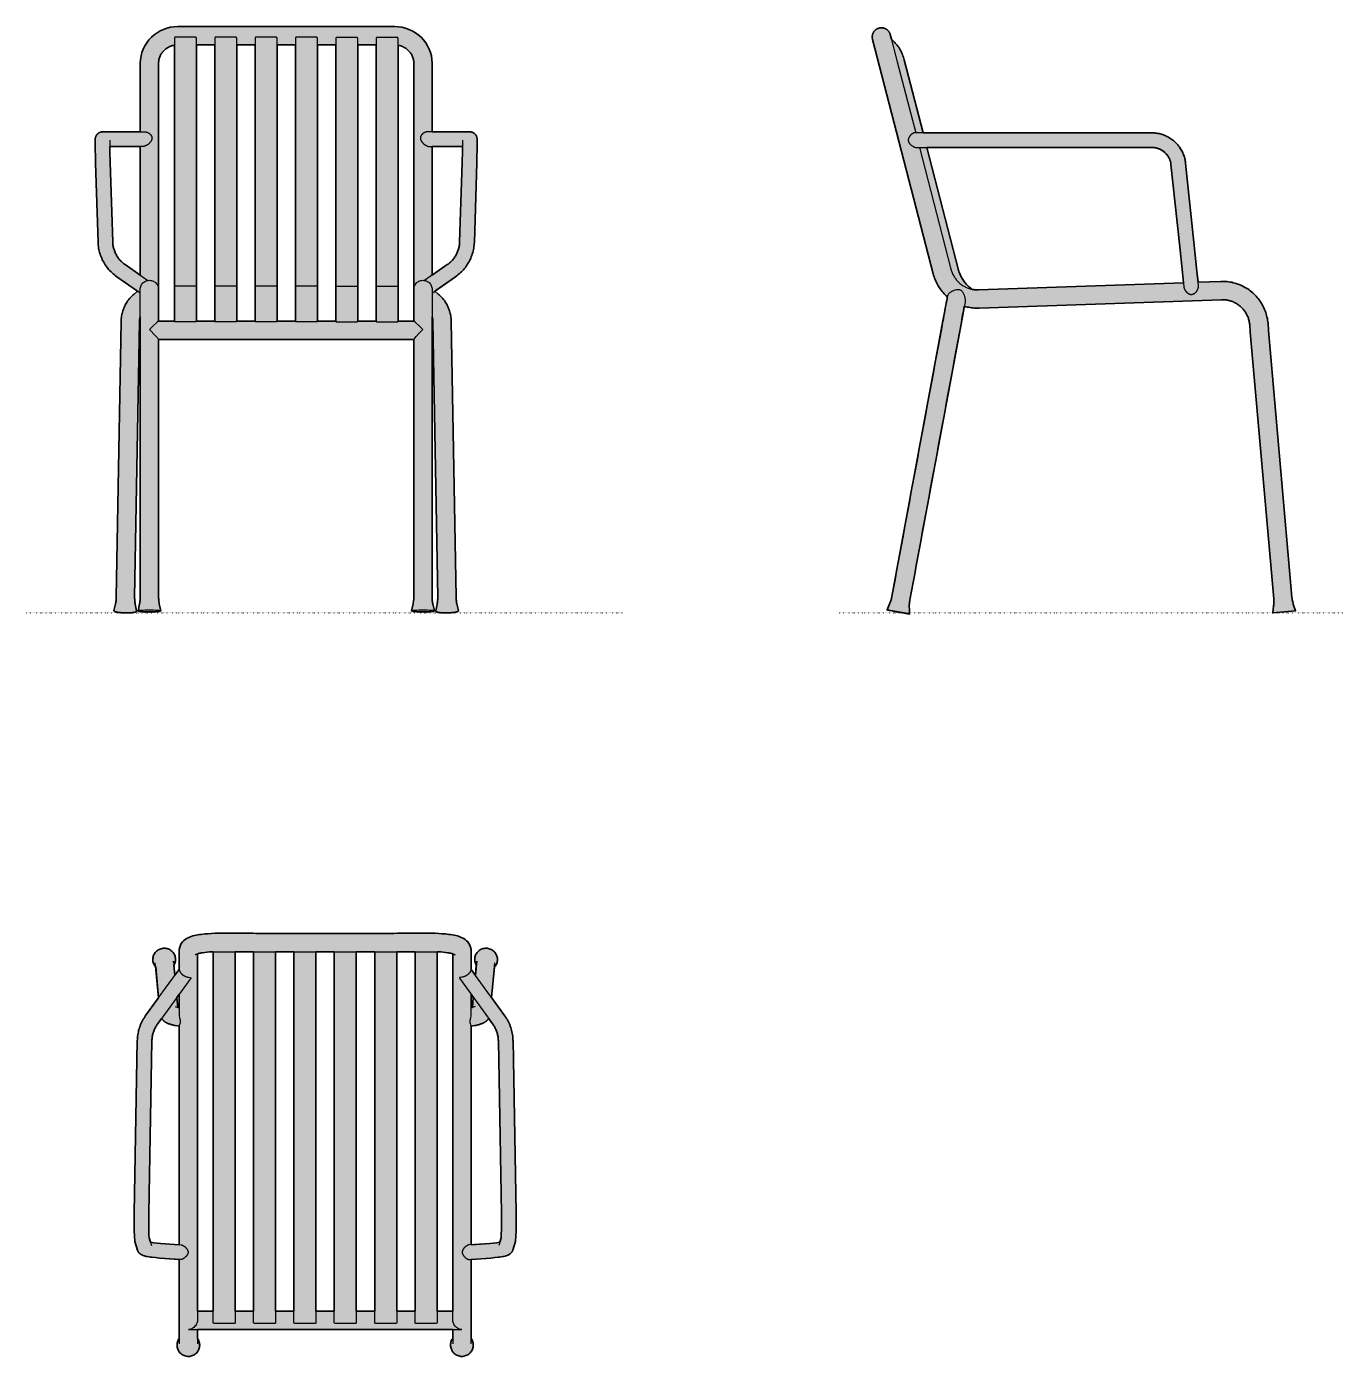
# Model space of a CAD drawing. Header units: millimetres. Extents: x 0 to 1796, y -1014 to 800.
import ezdxf

# ---------------------------------------------------------------- set-up
doc = ezdxf.new("R2010")
doc.units = ezdxf.units.MM
doc.linetypes.add('Dots', pattern=[1, 0, -1])
doc.layers.add('Blocks', color=7, linetype='Continuous')
doc.layers.add('Blocks$Fill', color=7, linetype='Continuous', true_color=0xffffff)
for name, color, linetype, lineweight, true_color in [('Blocks$Inner', 7, 'Continuous', 25, 0x007f00), ('Blocks$Outline', 7, 'Continuous', 35, 0xff3f3f), ('Groud', 7, 'Dots', 25, 0x243775)]:
    doc.layers.add(name, color=color, linetype=linetype, lineweight=lineweight, true_color=true_color)

# ---------------------------------------------------------------- blocks, each defined once
blk = doc.blocks.new('Palissade Arm Chair Top')
at = {"layer": 'Blocks$Fill'}
h = blk.add_hatch(color=256, dxfattribs=at)
h.paths.add_polyline_path([(464.4, 220.4), (464.2, 220.8), (464.1, 221.1), (463.9, 221.4), (463.7, 221.7), (463.6, 222), (463.5, 222.3), (463.3, 222.7), (463.2, 223), (463.1, 223.3), (463, 223.6), (462.9, 224), (462.8, 224.3), (462.7, 224.7), (462.6, 225), (462.5, 225.4), (462.5, 225.7), (462.4, 226), (462.4, 226.4), (462.3, 226.7), (462.3, 227.1), (462.3, 227.4), (462.2, 227.8), (462.2, 228.2), (462.2, 228.5), (462.2, 228.9), (462.3, 229.2), (462.3, 229.6), (462.3, 229.9), (462.4, 230.3), (462.4, 230.6), (462.5, 231), (462.5, 231.3), (462.6, 231.6), (462.7, 232), (462.8, 232.3), (462.9, 232.7), (463, 233), (463.1, 233.3), (463.2, 233.7), (463.4, 234), (463.5, 234.3), (463.6, 234.6), (463.8, 235), (463.9, 235.3), (464.1, 235.6), (464.3, 235.9), (464.5, 236.2), (464.6, 236.5), (464.8, 236.8), (465, 237.1), (465.2, 237.4), (465.5, 237.6), (465.7, 237.9), (465.9, 238.2), (466.1, 238.5), (466.4, 238.7), (466.6, 239), (466.9, 239.2), (467.1, 239.5), (467.4, 239.7), (467.7, 239.9), (467.9, 240.1), (468.2, 240.4), (468.5, 240.6), (468.8, 240.8), (469.1, 241), (469.4, 241.2), (469.7, 241.3), (470, 241.5), (470.3, 241.7), (470.6, 241.9), (470.9, 242), (471.2, 242.2), (471.5, 242.3), (471.9, 242.4), (472.2, 242.6), (472.5, 242.7), (472.9, 242.8), (473.2, 242.9), (473.5, 243), (473.9, 243.1), (474.2, 243.1), (474.6, 243.2), (474.9, 243.3), (475.3, 243.3), (475.6, 243.4), (476, 243.4), (476.3, 243.4), (476.7, 243.5), (477, 243.5), (477.4, 243.5), (477.7, 243.5), (478.1, 243.5), (478.4, 243.5), (478.8, 243.4), (479.1, 243.4), (479.5, 243.4), (479.8, 243.3), (480.2, 243.3), (480.5, 243.2), (480.9, 243.2), (481.2, 243.1), (481.6, 243), (481.9, 242.9), (482.2, 242.8), (482.6, 242.7), (482.9, 242.6), (483.2, 242.5), (483.6, 242.3), (483.9, 242.2), (484.2, 242.1), (484.5, 241.9), (484.8, 241.8), (485.2, 241.6), (485.5, 241.4), (485.8, 241.2), (486.1, 241.1), (486.4, 240.9), (486.7, 240.7), (486.9, 240.5), (487.2, 240.2), (487.5, 240), (487.8, 239.8), (488, 239.6), (488.3, 239.3), (488.6, 239.1), (488.8, 238.9), (489, 238.6), (489.3, 238.3), (489.5, 238.1), (489.7, 237.8), (490, 237.5), (490.2, 237.3), (490.4, 237), (490.6, 236.7), (490.8, 236.4), (491, 236.1), (491.2, 235.8), (491.3, 235.5), (491.5, 235.2), (491.7, 234.9), (491.8, 234.5), (491.9, 234.2), (492.1, 233.9), (492.2, 233.6), (492.3, 233.2), (492.4, 232.9), (492.6, 232.6), (492.7, 232.2), (492.7, 231.9), (492.8, 231.5), (492.9, 231.2), (493, 230.9), (493, 230.5), (493.1, 230.2), (493.1, 229.8), (493.2, 229.5), (493.2, 229.1), (493.2, 228.8), (493.2, 228.4), (493.2, 228), (493.2, 227.7), (493.2, 227.3), (493.2, 227), (493.1, 226.6), (493.1, 226.3), (493, 225.9), (493, 225.6), (492.9, 225.3), (492.8, 224.9), (492.8, 224.6), (492.7, 224.2), (492.6, 223.9), (492.5, 223.5), (492.4, 223.2), (492.2, 222.9), (492.1, 222.6), (492, 222.2), (491.8, 221.9), (491.7, 221.6), (491.5, 221.3), (491.3, 221), (491.2, 220.7), (491, 220.4), (490.8, 220.1), (490.6, 219.8), (490.4, 219.5), (490.2, 219.2), (490, 218.9), (489.8, 218.6), (489.5, 218.4), (489.3, 218.1), (485.3, 176.1), (503, 151.7), (503, 151.7), (504.1, 150.1), (505.2, 148.3), (506.3, 146.6), (507.3, 144.8), (508.2, 143), (509.1, 141.2), (509.9, 139.3), (510.6, 137.4), (511.3, 135.5), (511.9, 133.6), (512.5, 131.6), (513, 129.6), (513.4, 127.6), (513.7, 125.6), (514, 123.6), (514.2, 121.6), (514.3, 119.6), (514.4, 117.5), (514.5, 117.5), (518.6, -117.5), (518.7, -141.7), (517.7, -156.4), (514.3, -168.1), (514.2, -168.3), (514.1, -168.5), (514.1, -168.7), (514, -168.8), (513.9, -169), (513.8, -169.2), (513.7, -169.4), (513.7, -169.5), (513.6, -169.7), (513.5, -169.9), (513.4, -170), (513.3, -170.2), (513.2, -170.4), (513.1, -170.5), (513, -170.7), (512.9, -170.9), (512.7, -171), (512.6, -171.2), (512.5, -171.3), (512.4, -171.5), (512.1, -171.8), (511.9, -172.1), (511.6, -172.3), (511.3, -172.6), (511.2, -172.8), (511, -172.9), (510.7, -173.2), (510.5, -173.3), (510.3, -173.5), (510.1, -173.6), (509.9, -173.8), (509.7, -173.9), (509.4, -174), (509.2, -174.2), (509, -174.3), (508.8, -174.4), (508.6, -174.6), (508.1, -174.8), (507.6, -175), (507.1, -175.2), (506.5, -175.5), (506, -175.7), (505.4, -175.9), (504.8, -176), (504.2, -176.2), (503.6, -176.4), (502.1, -176.7), (500.4, -177.1), (498.4, -177.4), (496.4, -177.7), (494.4, -178), (489.5, -178.5), (484.2, -179), (457.3, -180.9), (457.3, -288.6), (457.5, -288.9), (457.7, -289.2), (457.9, -289.5), (458, -289.8), (458.2, -290.1), (458.4, -290.4), (458.6, -290.7), (458.7, -291), (458.9, -291.3), (459, -291.7), (459.1, -292), (459.3, -292.3), (459.4, -292.7), (459.5, -293), (459.6, -293.3), (459.7, -293.7), (459.8, -294), (459.9, -294.4), (459.9, -294.7), (460, -295.1), (460.1, -295.4), (460.1, -295.8), (460.2, -296.1), (460.2, -296.5), (460.2, -296.8), (460.2, -297.2), (460.2, -297.5), (460.2, -297.9), (460.2, -298.2), (460.2, -298.6), (460.2, -299), (460.2, -299.3), (460.1, -299.7), (460.1, -300), (460, -300.4), (460, -300.7), (459.9, -301.1), (459.8, -301.4), (459.7, -301.7), (459.6, -302.1), (459.5, -302.4), (459.4, -302.8), (459.3, -303.1), (459.2, -303.4), (459, -303.8), (458.9, -304.1), (458.7, -304.4), (458.6, -304.7), (458.4, -305), (458.2, -305.3), (458.1, -305.7), (457.9, -306), (457.7, -306.3), (457.5, -306.5), (457.3, -306.8), (457.1, -307.1), (456.8, -307.4), (456.6, -307.7), (456.4, -307.9), (456.1, -308.2), (455.9, -308.5), (455.6, -308.7), (455.4, -309), (455.1, -309.2), (454.9, -309.4), (454.6, -309.7), (454.3, -309.9), (454, -310.1), (453.7, -310.3), (453.4, -310.5), (453.2, -310.7), (452.9, -310.9), (452.5, -311.1), (452.2, -311.3), (451.9, -311.4), (451.6, -311.6), (451.3, -311.7), (451, -311.9), (450.6, -312), (450.3, -312.1), (450, -312.3), (449.6, -312.4), (449.3, -312.5), (449, -312.6), (448.6, -312.7), (448.3, -312.8), (447.9, -312.8), (447.6, -312.9), (447.2, -313), (446.9, -313), (446.5, -313.1), (446.2, -313.1), (445.8, -313.1), (445.5, -313.1), (445.1, -313.2), (444.8, -313.2), (444.4, -313.2), (444, -313.1), (443.7, -313.1), (443.3, -313.1), (443, -313.1), (442.6, -313), (442.3, -313), (441.9, -312.9), (441.6, -312.8), (441.2, -312.8), (440.9, -312.7), (440.5, -312.6), (440.2, -312.5), (439.9, -312.4), (439.5, -312.3), (439.2, -312.1), (438.9, -312), (438.5, -311.9), (438.2, -311.7), (437.9, -311.6), (437.6, -311.4), (437.3, -311.3), (437, -311.1), (436.7, -310.9), (436.4, -310.7), (436.1, -310.5), (435.8, -310.3), (435.5, -310.1), (435.2, -309.9), (434.9, -309.7), (434.6, -309.4), (434.4, -309.2), (434.1, -309), (433.9, -308.7), (433.6, -308.5), (433.4, -308.2), (433.1, -307.9), (432.9, -307.7), (432.7, -307.4), (432.5, -307.1), (432.2, -306.8), (432, -306.5), (431.8, -306.3), (431.6, -306), (431.5, -305.7), (431.3, -305.3), (431.1, -305), (430.9, -304.7), (430.8, -304.4), (430.6, -304.1), (430.5, -303.8), (430.4, -303.4), (430.2, -303.1), (430.1, -302.8), (430, -302.4), (429.9, -302.1), (429.8, -301.7), (429.7, -301.4), (429.6, -301.1), (429.6, -300.7), (429.5, -300.4), (429.4, -300), (429.4, -299.7), (429.3, -299.3), (429.3, -299), (429.3, -298.6), (429.3, -298.2), (429.3, -297.9), (429.3, -297.5), (429.3, -297.2), (429.3, -296.8), (429.3, -296.5), (429.3, -296.1), (429.4, -295.8), (429.4, -295.4), (429.5, -295.1), (429.6, -294.7), (429.6, -294.4), (429.7, -294), (429.8, -293.7), (429.9, -293.3), (430, -293), (430.1, -292.7), (430.2, -292.3), (430.4, -292), (430.5, -291.7), (430.6, -291.3), (430.8, -291), (431, -290.7), (431.1, -290.4), (431.3, -290.1), (431.5, -289.8), (431.7, -289.5), (431.8, -289.2), (432, -288.9), (432.3, -288.6), (432.3, -276.7), (84.3, -276.7), (84.3, -288.6), (84.5, -288.9), (84.7, -289.2), (84.9, -289.5), (85, -289.8), (85.2, -290.1), (85.4, -290.4), (85.6, -290.7), (85.7, -291), (85.9, -291.3), (86, -291.7), (86.1, -292), (86.3, -292.3), (86.4, -292.7), (86.5, -293), (86.6, -293.3), (86.7, -293.7), (86.8, -294), (86.9, -294.4), (86.9, -294.7), (87, -295.1), (87.1, -295.4), (87.1, -295.8), (87.2, -296.1), (87.2, -296.5), (87.2, -296.8), (87.2, -297.2), (87.2, -297.5), (87.2, -297.9), (87.2, -298.2), (87.2, -298.6), (87.2, -299), (87.2, -299.3), (87.1, -299.7), (87.1, -300), (87, -300.4), (87, -300.7), (86.9, -301.1), (86.8, -301.4), (86.7, -301.7), (86.6, -302.1), (86.5, -302.4), (86.4, -302.8), (86.3, -303.1), (86.2, -303.4), (86, -303.8), (85.9, -304.1), (85.7, -304.4), (85.6, -304.7), (85.4, -305), (85.2, -305.3), (85.1, -305.7), (84.9, -306), (84.7, -306.3), (84.5, -306.5), (84.3, -306.8), (84.1, -307.1), (83.8, -307.4), (83.6, -307.7), (83.4, -307.9), (83.1, -308.2), (82.9, -308.5), (82.6, -308.7), (82.4, -309), (82.1, -309.2), (81.9, -309.4), (81.6, -309.7), (81.3, -309.9), (81, -310.1), (80.7, -310.3), (80.4, -310.5), (80.2, -310.7), (79.9, -310.9), (79.5, -311.1), (79.2, -311.3), (78.9, -311.4), (78.6, -311.6), (78.3, -311.7), (78, -311.9), (77.6, -312), (77.3, -312.1), (77, -312.3), (76.6, -312.4), (76.3, -312.5), (76, -312.6), (75.6, -312.7), (75.3, -312.8), (74.9, -312.8), (74.6, -312.9), (74.2, -313), (73.9, -313), (73.5, -313.1), (73.2, -313.1), (72.8, -313.1), (72.5, -313.1), (72.1, -313.2), (71.8, -313.2), (71.4, -313.2), (71, -313.1), (70.7, -313.1), (70.3, -313.1), (70, -313.1), (69.6, -313), (69.3, -313), (68.9, -312.9), (68.6, -312.8), (68.2, -312.8), (67.9, -312.7), (67.5, -312.6), (67.2, -312.5), (66.9, -312.4), (66.5, -312.3), (66.2, -312.1), (65.9, -312), (65.5, -311.9), (65.2, -311.7), (64.9, -311.6), (64.6, -311.4), (64.3, -311.3), (64, -311.1), (63.7, -310.9), (63.4, -310.7), (63.1, -310.5), (62.8, -310.3), (62.5, -310.1), (62.2, -309.9), (61.9, -309.7), (61.6, -309.4), (61.4, -309.2), (61.1, -309), (60.9, -308.7), (60.6, -308.5), (60.4, -308.2), (60.1, -307.9), (59.9, -307.7), (59.7, -307.4), (59.5, -307.1), (59.2, -306.8), (59, -306.5), (58.8, -306.3), (58.6, -306), (58.5, -305.7), (58.3, -305.3), (58.1, -305), (57.9, -304.7), (57.8, -304.4), (57.6, -304.1), (57.5, -303.8), (57.4, -303.4), (57.2, -303.1), (57.1, -302.8), (57, -302.4), (56.9, -302.1), (56.8, -301.7), (56.7, -301.4), (56.6, -301.1), (56.6, -300.7), (56.5, -300.4), (56.4, -300), (56.4, -299.7), (56.3, -299.3), (56.3, -299), (56.3, -298.6), (56.3, -298.2), (56.3, -297.9), (56.3, -297.5), (56.3, -297.2), (56.3, -296.8), (56.3, -296.5), (56.3, -296.1), (56.4, -295.8), (56.4, -295.4), (56.5, -295.1), (56.6, -294.7), (56.6, -294.4), (56.7, -294), (56.8, -293.7), (56.9, -293.3), (57, -293), (57.1, -292.7), (57.2, -292.3), (57.4, -292), (57.5, -291.7), (57.6, -291.3), (57.8, -291), (58, -290.7), (58.1, -290.4), (58.3, -290.1), (58.5, -289.8), (58.7, -289.5), (58.8, -289.2), (59, -288.9), (59.3, -288.6), (59.3, -180.9), (27, -178.5), (22.1, -178), (20.1, -177.7), (18.1, -177.4), (16.1, -177.1), (14.4, -176.7), (13, -176.4), (12.3, -176.2), (11.7, -176), (11.1, -175.9), (10.5, -175.7), (10, -175.5), (9.4, -175.2), (8.9, -175), (8.4, -174.8), (8, -174.6), (7.7, -174.4), (7.5, -174.3), (7.3, -174.2), (7.1, -174), (6.9, -173.9), (6.6, -173.8), (6.4, -173.6), (6.2, -173.5), (6, -173.3), (5.8, -173.2), (5.5, -172.9), (5.3, -172.8), (5.2, -172.6), (4.9, -172.3), (4.6, -172.1), (4.4, -171.8), (4.1, -171.5), (4, -171.3), (3.9, -171.2), (3.8, -171), (3.7, -170.9), (3.5, -170.7), (3.4, -170.5), (3.3, -170.4), (3.2, -170.2), (3.1, -170), (3, -169.9), (2.9, -169.7), (2.9, -169.5), (2.8, -169.4), (2.7, -169.2), (2.6, -169), (2.5, -168.8), (2.4, -168.7), (2.4, -168.5), (2.3, -168.3), (2.2, -168.1), (-1.2, -156.4), (-2.2, -141.7), (-2.1, -117.5), (2.1, 117.5), (2.1, 117.5), (2.2, 119.6), (2.3, 121.6), (2.5, 123.6), (2.8, 125.6), (3.1, 127.6), (3.6, 129.6), (4, 131.6), (4.6, 133.6), (5.2, 135.5), (5.9, 137.4), (6.6, 139.3), (7.4, 141.2), (8.3, 143), (9.2, 144.8), (10.2, 146.6), (11.3, 148.3), (12.4, 150.1), (13.5, 151.7), (13.5, 151.7), (31.2, 176), (27.2, 218.1), (27, 218.4), (26.7, 218.6), (26.5, 218.9), (26.3, 219.2), (26.1, 219.5), (25.9, 219.8), (25.7, 220.1), (25.5, 220.4), (25.3, 220.7), (25.2, 221), (25, 221.3), (24.8, 221.6), (24.7, 221.9), (24.5, 222.2), (24.4, 222.6), (24.3, 222.9), (24.2, 223.2), (24, 223.5), (23.9, 223.9), (23.8, 224.2), (23.7, 224.6), (23.7, 224.9), (23.6, 225.3), (23.5, 225.6), (23.5, 225.9), (23.4, 226.3), (23.4, 226.6), (23.4, 227), (23.3, 227.3), (23.3, 227.7), (23.3, 228), (23.3, 228.4), (23.3, 228.8), (23.3, 229.1), (23.4, 229.5), (23.4, 229.8), (23.4, 230.2), (23.5, 230.5), (23.5, 230.9), (23.6, 231.2), (23.7, 231.5), (23.8, 231.9), (23.9, 232.2), (23.9, 232.6), (24.1, 232.9), (24.2, 233.2), (24.3, 233.6), (24.4, 233.9), (24.6, 234.2), (24.7, 234.5), (24.9, 234.9), (25, 235.2), (25.2, 235.5), (25.4, 235.8), (25.5, 236.1), (25.7, 236.4), (25.9, 236.7), (26.1, 237), (26.3, 237.3), (26.5, 237.5), (26.8, 237.8), (27, 238.1), (27.2, 238.3), (27.5, 238.6), (27.7, 238.9), (28, 239.1), (28.2, 239.3), (28.5, 239.6), (28.7, 239.8), (29, 240), (29.3, 240.2), (29.6, 240.5), (29.9, 240.7), (30.1, 240.9), (30.4, 241.1), (30.7, 241.2), (31, 241.4), (31.4, 241.6), (31.7, 241.8), (32, 241.9), (32.3, 242.1), (32.6, 242.2), (32.9, 242.3), (33.3, 242.5), (33.6, 242.6), (33.9, 242.7), (34.3, 242.8), (34.6, 242.9), (34.9, 243), (35.3, 243.1), (35.6, 243.2), (36, 243.2), (36.3, 243.3), (36.7, 243.3), (37, 243.4), (37.4, 243.4), (37.7, 243.4), (38.1, 243.5), (38.4, 243.5), (38.8, 243.5), (39.1, 243.5), (39.5, 243.5), (39.8, 243.5), (40.2, 243.4), (40.5, 243.4), (40.9, 243.4), (41.2, 243.3), (41.6, 243.3), (41.9, 243.2), (42.3, 243.1), (42.6, 243.1), (43, 243), (43.3, 242.9), (43.6, 242.8), (44, 242.7), (44.3, 242.6), (44.6, 242.4), (45, 242.3), (45.3, 242.2), (45.6, 242), (45.9, 241.9), (46.2, 241.7), (46.5, 241.5), (46.8, 241.3), (47.1, 241.2), (47.4, 241), (47.7, 240.8), (48, 240.6), (48.3, 240.4), (48.6, 240.1), (48.9, 239.9), (49.1, 239.7), (49.4, 239.5), (49.6, 239.2), (49.9, 239), (50.1, 238.7), (50.4, 238.5), (50.6, 238.2), (50.8, 237.9), (51, 237.6), (51.3, 237.4), (51.5, 237.1), (51.7, 236.8), (51.9, 236.5), (52.1, 236.2), (52.2, 235.9), (52.4, 235.6), (52.6, 235.3), (52.7, 235), (52.9, 234.6), (53, 234.3), (53.2, 234), (53.3, 233.7), (53.4, 233.3), (53.5, 233), (53.6, 232.7), (53.7, 232.3), (53.8, 232), (53.9, 231.6), (54, 231.3), (54, 231), (54.1, 230.6), (54.1, 230.3), (54.2, 229.9), (54.2, 229.6), (54.2, 229.2), (54.3, 228.9), (54.3, 228.5), (54.3, 228.2), (54.3, 227.8), (54.2, 227.4), (54.2, 227.1), (54.2, 226.7), (54.1, 226.4), (54.1, 226), (54, 225.7), (54, 225.4), (53.9, 225), (53.8, 224.7), (53.7, 224.3), (53.6, 224), (53.5, 223.6), (53.4, 223.3), (53.3, 223), (53.2, 222.7), (53, 222.3), (52.9, 222), (52.8, 221.7), (52.6, 221.4), (52.4, 221.1), (52.3, 220.8), (52.1, 220.4), (53.4, 206.6), (59.3, 214.7), (59.3, 241.6), (59.4, 242.4), (59.5, 243.2), (59.7, 244), (59.9, 244.8), (60, 245.2), (60.1, 245.5), (60.2, 245.9), (60.3, 246.2), (60.5, 246.6), (60.6, 246.9), (60.7, 247.2), (60.9, 247.6), (61, 247.9), (61.1, 248.2), (61.3, 248.5), (61.5, 248.8), (61.6, 249.1), (61.8, 249.4), (61.9, 249.7), (62.1, 250), (62.3, 250.3), (62.5, 250.5), (62.7, 250.8), (62.8, 251.1), (63, 251.3), (63.2, 251.6), (63.4, 251.8), (63.6, 252.1), (64, 252.5), (64.5, 253), (64.9, 253.4), (65.3, 253.8), (65.8, 254.2), (66.3, 254.6), (66.7, 255), (67.2, 255.3), (67.7, 255.7), (68.2, 256), (68.7, 256.3), (69.2, 256.6), (69.8, 256.9), (70.3, 257.2), (71.3, 257.7), (72.4, 258.2), (73.5, 258.7), (74.6, 259.1), (75.7, 259.5), (76.8, 259.9), (77.9, 260.2), (79.1, 260.5), (80.2, 260.8), (81.3, 261.1), (82.5, 261.3), (84.8, 261.8), (87.1, 262.1), (89.4, 262.4), (94.1, 263), (98.8, 263.4), (103.5, 263.7), (108.1, 263.8), (389.6, 263.8), (408.4, 263.8), (413, 263.7), (417.7, 263.4), (422.4, 263), (427.1, 262.4), (429.4, 262.1), (431.7, 261.8), (434, 261.3), (435.2, 261.1), (436.3, 260.8), (437.4, 260.5), (438.6, 260.2), (439.7, 259.9), (440.8, 259.5), (441.9, 259.1), (443, 258.7), (444.1, 258.2), (445.2, 257.7), (446.2, 257.2), (446.7, 256.9), (447.3, 256.6), (447.8, 256.3), (448.3, 256), (448.8, 255.7), (449.3, 255.3), (449.8, 255), (450.2, 254.6), (450.7, 254.2), (451.2, 253.8), (451.6, 253.4), (452, 253), (452.5, 252.5), (452.9, 252.1), (453.1, 251.8), (453.3, 251.6), (453.5, 251.3), (453.7, 251.1), (453.9, 250.8), (454, 250.5), (454.2, 250.3), (454.4, 250), (454.6, 249.7), (454.7, 249.4), (454.9, 249.1), (455.1, 248.8), (455.2, 248.5), (455.4, 248.2), (455.5, 247.9), (455.6, 247.6), (455.8, 247.2), (455.9, 246.9), (456, 246.6), (456.2, 246.2), (456.3, 245.9), (456.4, 245.5), (456.5, 245.2), (456.6, 244.8), (456.8, 244), (457, 243.2), (457.1, 242.4), (457.3, 241.6), (457.3, 214.7), (463.1, 206.6)], flags=0)
h.paths.add_polyline_path([(56.2, 176.5), (57.5, 162.9), (59.3, 162.5), (59.3, 180.7)], flags=0)
h.paths.add_polyline_path([(460.3, 176.5), (457.3, 180.7), (457.3, 162.5), (459, 162.9)], flags=0)
h.paths.add_polyline_path([(498.4, -151.3), (498.4, -150.8), (498.5, -148.3), (498.7, -138.9), (498.6, -117.9), (494.4, 118.5), (494.3, 119.9), (494.2, 121.2), (494, 122.6), (493.8, 123.9), (493.5, 125.2), (493.2, 126.6), (492.8, 127.9), (492.4, 129.2), (491.9, 130.5), (491.4, 131.7), (490.9, 133), (490.3, 134.2), (489.7, 135.4), (489, 136.6), (488.3, 137.7), (487.6, 138.9), (486.8, 140), (481.2, 147.8), (480.9, 147.4), (480.7, 147.1), (480.5, 146.7), (480.2, 146.4), (479.9, 146.1), (479.7, 145.8), (479.4, 145.5), (479.1, 145.2), (478.8, 144.9), (478.6, 144.7), (478.3, 144.4), (478.1, 144.2), (477.8, 144), (477.6, 143.8), (477.3, 143.6), (477.1, 143.4), (476.6, 143.1), (476.2, 142.8), (475.8, 142.6), (475.5, 142.4), (475.1, 142.2), (474.7, 141.9), (474.3, 141.7), (473.9, 141.5), (473.5, 141.3), (473.1, 141.1), (472.6, 141), (471.7, 140.6), (470.7, 140.2), (469.7, 139.9), (468.6, 139.5), (467.5, 139.2), (466.3, 138.9), (465.1, 138.6), (463.8, 138.3), (462.5, 138.1), (459.5, 137.6), (457.3, 137.2), (457.3, -160.9), (487.4, -158.7), (492, -158.1), (496.6, -157.4)], flags=0)
h.paths.add_polyline_path([(432.3, -251.7), (432.3, -213.5), (432.3, -211.8), (432.3, 235.9), (431.2, 236.2), (430.4, 236.4), (429.3, 236.7), (428, 236.9), (426.7, 237.2), (425.3, 237.4), (422.3, 237.9), (419.2, 238.2), (416.1, 238.5), (412.9, 238.7), (410.8, 238.8), (410.8, -251.7)], flags=0)
h.paths.add_polyline_path([(380.8, -251.7), (380.8, 238.8), (355.8, 238.8), (355.8, -251.7)], flags=0)
h.paths.add_polyline_path([(325.8, 238.8), (300.8, 238.8), (300.8, -251.7), (325.8, -251.7)], flags=0)
h.paths.add_polyline_path([(270.8, 238.8), (245.8, 238.8), (245.8, -251.7), (270.8, -251.7)], flags=0)
h.paths.add_polyline_path([(190.8, 238.8), (190.8, -251.7), (215.8, -251.7), (215.8, 238.8)], flags=0)
h.paths.add_polyline_path([(135.8, -251.7), (160.8, -251.7), (160.8, 238.8), (135.8, 238.8)], flags=0)
h.paths.add_polyline_path([(84.3, 235.9), (84.3, -213.5), (84.3, -251.7), (105.8, -251.7), (105.8, 238.8), (100.4, 238.5), (97.3, 238.2), (94.2, 237.9), (91.2, 237.4), (89.8, 237.2), (88.5, 236.9), (87.2, 236.7), (86.1, 236.4), (85.3, 236.2), (84.5, 236)], flags=0)
h.paths.add_polyline_path([(35.3, 147.8), (28.9, 138.9), (28.2, 137.7), (27.5, 136.6), (26.8, 135.4), (26.2, 134.2), (25.6, 133), (25.1, 131.7), (24.6, 130.5), (24.1, 129.2), (23.7, 127.9), (23.3, 126.6), (23, 125.2), (22.7, 123.9), (22.5, 122.6), (22.3, 121.2), (22.2, 119.9), (22.1, 118.5), (22, 117.2), (17.8, -138.9), (18, -148.3), (18.1, -150.8), (18.1, -151.2), (18.1, -151.3), (20, -157.4), (29.1, -158.7), (33.8, -159), (59.3, -160.9), (59.3, 137.2), (57, 137.6), (52.7, 138.3), (51.4, 138.6), (50.2, 138.9), (49.1, 139.2), (47.9, 139.5), (46.8, 139.9), (45.8, 140.2), (44.8, 140.6), (43.9, 141), (43.4, 141.1), (43, 141.3), (42.6, 141.5), (42.2, 141.7), (41.8, 141.9), (41.4, 142.2), (41, 142.4), (40.7, 142.6), (40.3, 142.8), (39.9, 143.1), (39.4, 143.4), (39.2, 143.6), (38.9, 143.8), (38.7, 144), (38.4, 144.2), (38.2, 144.4), (37.9, 144.7), (37.7, 144.9), (37.4, 145.2), (37.1, 145.5), (36.8, 145.8), (36.6, 146.1), (36.3, 146.4), (36, 146.7), (35.8, 147.1), (35.6, 147.4), (35.4, 147.7)], flags=0)
at = {"layer": 'Blocks$Inner'}
for p, q in [((105.8, -267.2), (105.8, 238.8)), ((135.8, 238.8), (135.8, -267.2)), ((160.8, -267.2), (160.8, 238.8)), ((190.8, 238.8), (190.8, -267.2)), ((215.8, -267.2), (215.8, 238.8)), ((245.8, 238.8), (245.8, -267.2)), ((270.8, -267.2), (270.8, 238.8)), ((300.8, 238.8), (300.8, -267.2)), ((325.8, -267.2), (325.8, 238.8)), ((355.8, 238.8), (355.8, -267.2)), ((380.8, -267.2), (380.8, 238.8)), ((410.8, 238.8), (410.8, -267.2)), ((18.1, -151.3), (21.3, -162.1)), ((498.4, -151.3), (495.2, -162.1)), ((105.8, -251.7), (84.3, -251.7)), ((160.8, -251.7), (135.8, -251.7)), ((215.8, -251.7), (190.8, -251.7)), ((270.8, -251.7), (245.8, -251.7)), ((300.8, -251.7), (325.8, -251.7)), ((355.8, -251.7), (380.8, -251.7)), ((410.8, -251.7), (432.3, -251.7)), ((134.8, -268.2), (106.8, -268.2)), ((189.8, -268.2), (161.8, -268.2)), ((244.8, -268.2), (216.8, -268.2)), ((299.8, -268.2), (271.8, -268.2)), ((354.8, -268.2), (326.8, -268.2)), ((409.8, -268.2), (381.8, -268.2)), ((84.3, -276.7), (84.3, -296.1)), ((432.3, -276.7), (432.3, -296.1))]:
    blk.add_line(p, q, dxfattribs=at)
for points in [[(59.3, 241.6), (59.3, 214.7)], [(81.1, 234.7), (81.2, 234.7), (81.2, 234.7), (81.3, 234.8), (81.4, 234.8), (81.5, 234.9), (81.7, 235), (82, 235.1), (82.3, 235.2), (82.6, 235.3), (83.2, 235.6), (83.8, 235.8), (84.5, 236), (85.3, 236.2), (86.1, 236.4), (87.2, 236.7), (88.5, 236.9), (89.8, 237.2), (91.2, 237.4), (94.2, 237.9), (97.3, 238.2), (100.4, 238.5), (103.6, 238.7), (106.9, 238.8), (110.3, 238.8), (406.3, 238.8), (409.6, 238.8), (412.9, 238.7), (416.1, 238.5), (419.2, 238.2), (422.3, 237.9), (425.3, 237.4), (426.7, 237.2), (428, 236.9), (429.3, 236.7), (430.4, 236.4), (431.2, 236.2), (432, 236), (432.7, 235.8), (433.3, 235.6), (433.9, 235.3), (434.2, 235.2), (434.5, 235.1), (434.8, 235), (435, 234.9), (435.1, 234.8), (435.2, 234.8), (435.3, 234.7), (435.3, 234.7), (435.4, 234.7)], [(84.3, 235.9), (84.3, 118.4), (84.3, -211.8), (84.3, -213.5), (84.3, -263.1), (84.3, -263.2), (84.2, -263.6), (84.2, -264), (84.2, -264.5), (84.1, -264.9), (84.1, -265), (84.1, -265), (84.1, -265.1), (84.1, -265.2), (84, -265.4), (84, -265.7), (84, -265.8), (83.9, -265.9), (83.9, -266), (83.9, -266.2), (83.9, -266.3), (83.8, -266.3), (83.8, -266.4), (83.8, -266.5), (83.8, -266.6), (83.8, -266.6), (83.7, -266.7), (83.7, -266.7), (82.3, -270)], [(434.2, -270), (432.8, -266.7), (432.8, -266.7), (432.7, -266.6), (432.7, -266.6), (432.7, -266.5), (432.7, -266.4), (432.7, -266.3), (432.7, -266.3), (432.6, -266.2), (432.6, -266), (432.6, -265.9), (432.5, -265.8), (432.5, -265.7), (432.5, -265.4), (432.4, -265.2), (432.4, -265.1), (432.4, -265), (432.4, -265), (432.4, -264.9), (432.3, -264.5), (432.3, -264), (432.3, -263.6), (432.3, -263.2), (432.3, -263.1), (432.3, -213.5), (432.3, -211.8), (432.3, 118.4), (432.3, 235.9)], [(457.3, 214.7), (457.3, 241.6)], [(31.2, 176), (26.7, 223.6)], [(51.6, 226), (53.4, 206.6)], [(51.6, 224.2), (51.6, 225.6), (51.6, 225.9)], [(464.9, 226), (463.1, 206.6)], [(464.9, 224.2), (464.9, 225.6), (464.9, 225.9)], [(485.3, 176.1), (489.8, 223.6)], [(20, -157.4), (24.5, -158.1), (29.1, -158.7), (33.8, -159), (61.9, -161.1), (62, -161.1), (62.1, -161.1), (62.2, -161.1), (62.3, -161.1), (62.4, -161.1), (62.5, -161.2), (62.6, -161.2), (62.8, -161.2), (62.9, -161.2), (63, -161.3), (63.2, -161.4), (63.4, -161.4), (63.7, -161.5), (63.9, -161.6), (64.1, -161.7), (64.3, -161.8), (64.5, -161.9), (64.7, -162), (64.9, -162.2), (65.2, -162.3), (65.4, -162.4), (65.6, -162.6), (65.8, -162.7), (66, -162.9), (66.3, -163), (66.5, -163.2), (66.9, -163.6), (67.3, -163.9), (67.8, -164.3), (68.2, -164.7), (68.5, -165.1), (68.9, -165.5), (69.2, -165.9), (69.3, -166.1), (69.5, -166.3), (69.6, -166.5), (69.8, -166.7), (69.9, -166.9), (70.1, -167.1), (70.2, -167.3), (70.3, -167.5), (70.4, -167.7), (70.5, -167.9), (70.6, -168.1), (70.7, -168.3), (70.8, -168.5), (70.8, -168.7), (70.9, -168.9), (71, -169), (71, -169.2), (71.1, -169.4), (71.2, -169.6), (71.2, -169.8), (71.2, -170), (71.3, -170.2), (71.3, -170.4), (71.3, -170.6), (71.3, -170.8), (71.3, -171), (71.3, -171.2), (71.3, -171.4), (71.3, -171.6), (71.3, -171.8), (71.3, -171.9), (71.2, -172.1), (71.2, -172.3), (71.2, -172.5), (71.1, -172.7), (71.1, -172.9), (71, -173.1), (70.9, -173.3), (70.9, -173.5), (70.8, -173.7), (70.7, -173.9), (70.6, -174), (70.5, -174.2), (70.4, -174.4), (70.3, -174.6), (70.2, -174.8), (70.1, -175), (69.9, -175.2), (69.8, -175.4), (69.7, -175.6), (69.5, -175.8), (69.4, -176), (69.2, -176.2), (69.1, -176.4), (68.7, -176.8), (68.4, -177.1), (68, -177.5), (67.6, -177.9), (67.1, -178.3), (66.7, -178.6), (66.2, -179), (65.8, -179.3), (65.5, -179.5), (65.3, -179.6), (65.1, -179.7), (64.9, -179.9), (64.6, -180), (64.4, -180.1), (64.2, -180.2), (64, -180.4), (63.7, -180.5), (63.5, -180.6), (63.3, -180.6), (63.1, -180.7), (62.9, -180.8), (62.7, -180.9), (62.5, -180.9), (62.3, -181), (62.2, -181), (62.1, -181), (62, -181), (61.9, -181), (61.9, -181), (61.8, -181.1), (61.7, -181.1), (61.6, -181.1), (61.5, -181.1), (61.4, -181.1), (61.3, -181.1), (61.1, -181.1), (32.3, -179), (27, -178.5), (22.1, -178), (20.1, -177.7), (18.1, -177.4), (16.1, -177.1), (14.4, -176.7), (13, -176.4), (12.3, -176.2), (11.7, -176), (11.1, -175.9), (10.5, -175.7), (10, -175.5), (9.4, -175.2), (8.9, -175), (8.4, -174.8), (8, -174.6), (7.7, -174.4), (7.5, -174.3), (7.3, -174.2), (7.1, -174), (6.9, -173.9), (6.6, -173.8), (6.4, -173.6), (6.2, -173.5), (6, -173.3), (5.8, -173.2), (5.5, -172.9), (5.3, -172.8), (5.2, -172.6), (4.9, -172.3), (4.6, -172.1), (4.4, -171.8), (4.1, -171.5), (4, -171.3), (3.9, -171.2), (3.8, -171), (3.7, -170.9), (3.5, -170.7), (3.4, -170.5), (3.3, -170.4), (3.2, -170.2), (3.1, -170), (3, -169.9), (2.9, -169.7), (2.9, -169.5), (2.8, -169.4), (2.7, -169.2), (2.6, -169), (2.5, -168.8), (2.4, -168.7), (2.4, -168.5), (2.3, -168.3), (2.2, -168.1), (-1.2, -156.4), (-2.2, -141.7), (-2.1, -117.5), (-2.1, -117.5), (2.1, 117.5), (2.1, 117.5), (2.2, 119.6), (2.3, 121.6), (2.5, 123.6), (2.8, 125.6), (3.1, 127.6), (3.6, 129.6), (4, 131.6), (4.6, 133.6), (5.2, 135.5), (5.9, 137.4), (6.6, 139.3), (7.4, 141.2), (8.3, 143), (9.2, 144.8), (10.2, 146.6), (11.3, 148.3), (12.4, 150.1), (13.5, 151.7), (13.5, 151.7), (59.3, 214.7), (59.3, 214.7), (59.3, 214.5), (59.3, 214.3), (59.4, 214), (59.4, 213.8), (59.5, 213.5), (59.5, 213.3), (59.6, 213.1), (59.7, 212.8), (59.8, 212.6), (59.9, 212.3), (60, 212.1), (60.1, 211.8), (60.3, 211.6), (60.4, 211.3), (60.5, 211.1), (60.7, 210.9), (60.8, 210.6), (61, 210.4), (61.2, 210.2), (61.3, 209.9), (61.5, 209.7), (61.7, 209.5), (61.9, 209.3), (62.1, 209.1), (62.3, 208.8), (62.5, 208.6), (62.7, 208.4), (62.9, 208.2), (63.2, 208), (63.4, 207.8), (63.6, 207.6), (63.9, 207.4), (64.1, 207.2), (64.4, 207), (64.6, 206.9), (64.9, 206.7), (65.2, 206.5), (65.5, 206.3), (65.7, 206.2), (66, 206), (66.3, 205.9), (66.6, 205.7), (66.9, 205.5), (67.2, 205.4), (67.5, 205.3), (67.9, 205.1), (68.2, 205), (68.5, 204.9), (69.1, 204.7), (69.6, 204.5), (70.2, 204.3), (70.8, 204.2), (71.4, 204.1), (72, 203.9), (73.7, 203.6), (74.2, 203.5), (74.4, 203.5), (74.5, 203.5), (74.6, 203.4), (74.6, 203.4), (74.7, 203.4), (74.8, 203.4), (74.8, 203.4), (74.8, 203.4), (74.9, 203.3), (74.9, 203.3), (74.9, 203.3), (75, 203.3), (75, 203.3), (75, 203.3), (75, 203.3), (75, 203.3), (75, 203.2), (75.1, 203.2), (75.1, 203.2), (75.1, 203.2), (75.1, 203.2), (75.1, 203.2), (75.1, 203.2), (75.1, 203.2), (75.1, 203.2), (75.2, 203.2), (75.2, 203.1), (75.2, 203.1), (75.2, 203.1), (75.2, 203.1), (75.2, 203.1), (75.2, 203.1), (75.2, 203.1), (75.2, 203.1), (75.2, 203.1), (75.2, 203.1), (75.2, 203.1), (75.2, 203.1), (75.2, 203.1), (75.2, 203), (75.2, 203), (75.2, 203), (75.2, 203), (75.2, 203), (75.2, 203), (75.2, 203), (75.2, 203), (75.2, 203), (75.2, 203), (75.2, 203), (75.2, 203), (75.2, 203), (75.2, 203), (75.2, 203), (75.2, 202.9), (75.2, 202.9), (75.2, 202.9), (75.2, 202.9), (75.2, 202.9), (75.2, 202.9), (75.2, 202.9), (75.2, 202.9), (75.2, 202.9), (75.2, 202.9), (75.2, 202.9), (75.2, 202.8), (75.2, 202.8), (75.2, 202.8), (75.2, 202.8), (75.2, 202.8), (75.2, 202.8), (75.2, 202.8), (75.2, 202.7), (75.2, 202.7), (75.2, 202.7), (75.2, 202.7), (75.2, 202.7), (75.2, 202.7), (75.2, 202.6), (75.2, 202.6), (75.2, 202.6), (75.1, 202.6), (75.1, 202.6), (75.1, 202.5), (75.1, 202.5), (75.1, 202.5), (29.7, 140), (28.9, 138.9), (28.2, 137.7), (27.5, 136.6), (26.8, 135.4), (26.2, 134.2), (25.6, 133), (25.1, 131.7), (24.6, 130.5), (24.1, 129.2), (23.7, 127.9), (23.3, 126.6), (23, 125.2), (22.7, 123.9), (22.5, 122.6), (22.3, 121.2), (22.2, 119.9), (22.1, 118.5), (22, 117.2), (17.9, -117.9), (17.9, -117.9), (17.8, -138.9), (18, -148.3), (18.1, -150.8), (18.1, -151.2), (18.2, -151.5), (18.2, -151.6), (18.2, -151.6)], [(496.6, -157.4), (492, -158.1), (487.4, -158.7), (482.7, -159), (454.6, -161.1), (454.5, -161.1), (454.4, -161.1), (454.3, -161.1), (454.2, -161.1), (454.1, -161.1), (454, -161.2), (453.9, -161.2), (453.8, -161.2), (453.7, -161.2), (453.5, -161.3), (453.3, -161.4), (453.1, -161.4), (452.8, -161.5), (452.6, -161.6), (452.4, -161.7), (452.2, -161.8), (452, -161.9), (451.8, -162), (451.6, -162.2), (451.4, -162.3), (451.1, -162.4), (450.9, -162.6), (450.7, -162.7), (450.5, -162.9), (450.2, -163), (450, -163.2), (449.6, -163.6), (449.2, -163.9), (448.7, -164.3), (448.3, -164.7), (448, -165.1), (447.6, -165.5), (447.3, -165.9), (447.2, -166.1), (447, -166.3), (446.9, -166.5), (446.7, -166.7), (446.6, -166.9), (446.5, -167.1), (446.3, -167.3), (446.2, -167.5), (446.1, -167.7), (446, -167.9), (445.9, -168.1), (445.8, -168.3), (445.7, -168.5), (445.7, -168.7), (445.6, -168.9), (445.5, -169), (445.5, -169.2), (445.4, -169.4), (445.4, -169.6), (445.3, -169.8), (445.3, -170), (445.2, -170.2), (445.2, -170.4), (445.2, -170.6), (445.2, -170.8), (445.2, -171), (445.2, -171.2), (445.2, -171.4), (445.2, -171.6), (445.2, -171.8), (445.2, -171.9), (445.3, -172.1), (445.3, -172.3), (445.3, -172.5), (445.4, -172.7), (445.4, -172.9), (445.5, -173.1), (445.6, -173.3), (445.6, -173.5), (445.7, -173.7), (445.8, -173.9), (445.9, -174), (446, -174.2), (446.1, -174.4), (446.2, -174.6), (446.3, -174.8), (446.5, -175), (446.6, -175.2), (446.7, -175.4), (446.8, -175.6), (447, -175.8), (447.1, -176), (447.3, -176.2), (447.5, -176.4), (447.8, -176.8), (448.1, -177.1), (448.5, -177.5), (448.9, -177.9), (449.4, -178.3), (449.8, -178.6), (450.3, -179), (450.7, -179.3), (451, -179.5), (451.2, -179.6), (451.4, -179.7), (451.6, -179.9), (451.9, -180), (452.1, -180.1), (452.3, -180.2), (452.5, -180.4), (452.8, -180.5), (453, -180.6), (453.2, -180.6), (453.4, -180.7), (453.6, -180.8), (453.8, -180.9), (454, -180.9), (454.2, -181), (454.3, -181), (454.4, -181), (454.5, -181), (454.6, -181), (454.7, -181), (454.7, -181.1), (454.8, -181.1), (454.9, -181.1), (455, -181.1), (455.1, -181.1), (455.2, -181.1), (455.4, -181.1), (484.2, -179), (489.5, -178.5), (494.4, -178), (496.4, -177.7), (498.4, -177.4), (500.4, -177.1), (502.1, -176.7), (503.6, -176.4), (504.2, -176.2), (504.8, -176), (505.4, -175.9), (506, -175.7), (506.5, -175.5), (507.1, -175.2), (507.6, -175), (508.1, -174.8), (508.6, -174.6), (508.8, -174.4), (509, -174.3), (509.2, -174.2), (509.4, -174), (509.7, -173.9), (509.9, -173.8), (510.1, -173.6), (510.3, -173.5), (510.5, -173.3), (510.7, -173.2), (511, -172.9), (511.2, -172.8), (511.3, -172.6), (511.6, -172.3), (511.9, -172.1), (512.1, -171.8), (512.4, -171.5), (512.5, -171.3), (512.6, -171.2), (512.7, -171), (512.9, -170.9), (513, -170.7), (513.1, -170.5), (513.2, -170.4), (513.3, -170.2), (513.4, -170), (513.5, -169.9), (513.6, -169.7), (513.7, -169.5), (513.7, -169.4), (513.8, -169.2), (513.9, -169), (514, -168.8), (514.1, -168.7), (514.1, -168.5), (514.2, -168.3), (514.3, -168.1), (517.7, -156.4), (518.7, -141.7), (518.6, -117.5), (518.6, -117.5), (514.5, 117.5), (514.4, 117.5), (514.3, 119.6), (514.2, 121.6), (514, 123.6), (513.7, 125.6), (513.4, 127.6), (513, 129.6), (512.5, 131.6), (511.9, 133.6), (511.3, 135.5), (510.6, 137.4), (509.9, 139.3), (509.1, 141.2), (508.2, 143), (507.3, 144.8), (506.3, 146.6), (505.2, 148.3), (504.1, 150.1), (503, 151.7), (503, 151.7), (457.3, 214.7), (457.2, 214.7), (457.2, 214.5), (457.2, 214.3), (457.1, 214), (457.1, 213.8), (457, 213.5), (457, 213.3), (456.9, 213.1), (456.8, 212.8), (456.7, 212.6), (456.6, 212.3), (456.5, 212.1), (456.4, 211.8), (456.2, 211.6), (456.1, 211.3), (456, 211.1), (455.8, 210.9), (455.7, 210.6), (455.5, 210.4), (455.3, 210.2), (455.2, 209.9), (455, 209.7), (454.8, 209.5), (454.6, 209.3), (454.4, 209.1), (454.2, 208.8), (454, 208.6), (453.8, 208.4), (453.6, 208.2), (453.3, 208), (453.1, 207.8), (452.9, 207.6), (452.6, 207.4), (452.4, 207.2), (452.1, 207), (451.9, 206.9), (451.6, 206.7), (451.3, 206.5), (451, 206.3), (450.8, 206.2), (450.5, 206), (450.2, 205.9), (449.9, 205.7), (449.6, 205.5), (449.3, 205.4), (449, 205.3), (448.6, 205.1), (448.3, 205), (448, 204.9), (447.5, 204.7), (446.9, 204.5), (446.3, 204.3), (445.7, 204.2), (445.1, 204.1), (444.5, 203.9), (442.8, 203.6), (442.3, 203.5), (442.1, 203.5), (442, 203.5), (441.9, 203.4), (441.9, 203.4), (441.8, 203.4), (441.7, 203.4), (441.7, 203.4), (441.7, 203.4), (441.6, 203.3), (441.6, 203.3), (441.6, 203.3), (441.5, 203.3), (441.5, 203.3), (441.5, 203.3), (441.5, 203.3), (441.5, 203.3), (441.5, 203.2), (441.4, 203.2), (441.4, 203.2), (441.4, 203.2), (441.4, 203.2), (441.4, 203.2), (441.4, 203.2), (441.4, 203.2), (441.4, 203.2), (441.4, 203.2), (441.3, 203.1), (441.3, 203.1), (441.3, 203.1), (441.3, 203.1), (441.3, 203.1), (441.3, 203.1), (441.3, 203.1), (441.3, 203.1), (441.3, 203.1), (441.3, 203.1), (441.3, 203.1), (441.3, 203.1), (441.3, 203.1), (441.3, 203), (441.3, 203), (441.3, 203), (441.3, 203), (441.3, 203), (441.3, 203), (441.3, 203), (441.3, 203), (441.3, 203), (441.3, 203), (441.3, 203), (441.3, 203), (441.3, 203), (441.3, 203), (441.3, 203), (441.3, 202.9), (441.3, 202.9), (441.3, 202.9), (441.3, 202.9), (441.3, 202.9), (441.3, 202.9), (441.3, 202.9), (441.3, 202.9), (441.3, 202.9), (441.3, 202.9), (441.3, 202.9), (441.3, 202.8), (441.3, 202.8), (441.3, 202.8), (441.3, 202.8), (441.3, 202.8), (441.3, 202.8), (441.3, 202.8), (441.3, 202.7), (441.3, 202.7), (441.3, 202.7), (441.3, 202.7), (441.3, 202.7), (441.3, 202.7), (441.3, 202.6), (441.3, 202.6), (441.3, 202.6), (441.4, 202.6), (441.4, 202.6), (441.4, 202.5), (441.4, 202.5), (441.4, 202.5), (486.8, 140), (487.6, 138.9), (488.3, 137.7), (489, 136.6), (489.7, 135.4), (490.3, 134.2), (490.9, 133), (491.4, 131.7), (491.9, 130.5), (492.4, 129.2), (492.8, 127.9), (493.2, 126.6), (493.5, 125.2), (493.8, 123.9), (494, 122.6), (494.2, 121.2), (494.3, 119.9), (494.4, 118.5), (494.5, 117.2), (498.6, -117.9), (498.6, -117.9), (498.7, -138.9), (498.5, -148.3), (498.4, -150.8), (498.4, -151.2), (498.3, -151.5), (498.3, -151.6), (498.3, -151.6)], [(53.6, 164), (54.5, 163.7), (55.5, 163.4), (56.4, 163.1), (57.3, 162.9), (58.3, 162.7), (59.3, 162.5)], [(56.2, 176.5), (57.5, 162.9)], [(59.3, 180.7), (59.3, 168.5), (59.3, 152.4), (59.3, 152.3), (59.3, 151.9), (59.3, 151.8), (59.3, 151.7), (59.3, 151.7), (59.3, 151.6), (59.3, 151.5), (59.3, 151.5), (59.3, 151.3), (59.6, 148.8), (59.7, 148.8), (59.7, 148.6), (59.7, 148.6), (59.7, 148.5), (60.4, 145.3), (60.5, 144.9), (60.6, 144.6), (60.6, 144.4), (60.6, 144.1), (60.6, 143.9), (60.7, 143.7), (60.7, 143.5), (60.7, 143.2), (60.7, 143), (60.7, 142.8), (60.6, 142.7), (60.6, 142.5), (60.6, 142.3), (60.6, 142.1), (60.5, 141.9), (60.5, 141.8), (60.4, 141.6), (60.4, 141.4), (60.3, 141.2), (60.2, 141), (60.2, 140.8), (59.5, 139.2), (59.4, 138.9), (59.4, 138.8), (59.4, 138.7), (59.3, 138.5), (59.3, 138.5), (59.3, 138.4), (59.3, 138.3), (59.3, 138.3), (59.3, 138.2), (59.3, 138.2), (59.3, 138.1), (59.3, 138.1), (59.3, 138), (59.3, 138), (59.3, 118.4), (59.3, -160.9)], [(457.3, -160.9), (457.3, 118.4), (457.3, 138), (457.3, 138), (457.2, 138.1), (457.2, 138.1), (457.2, 138.2), (457.2, 138.2), (457.2, 138.3), (457.2, 138.3), (457.2, 138.4), (457.2, 138.5), (457.2, 138.5), (457.1, 138.7), (457.1, 138.8), (457.1, 138.9), (457, 139.2), (456.3, 140.8), (456.3, 141), (456.2, 141.2), (456.1, 141.4), (456.1, 141.6), (456, 141.8), (456, 141.9), (456, 142.1), (455.9, 142.3), (455.9, 142.5), (455.9, 142.7), (455.9, 142.8), (455.8, 143), (455.8, 143.2), (455.8, 143.5), (455.8, 143.7), (455.9, 143.9), (455.9, 144.1), (455.9, 144.4), (455.9, 144.6), (456, 144.9), (456.1, 145.3), (456.8, 148.5), (456.8, 148.6), (456.8, 148.6), (456.9, 148.8), (456.9, 148.8), (457.2, 151.3), (457.2, 151.5), (457.2, 151.5), (457.2, 151.6), (457.2, 151.7), (457.2, 151.7), (457.2, 151.8), (457.2, 151.9), (457.3, 152.3), (457.3, 152.4), (457.3, 168.6), (457.3, 180.7)], [(462.9, 164), (462, 163.7), (461.1, 163.4), (460.1, 163.1), (459.2, 162.9), (458.2, 162.7), (457.3, 162.5)], [(460.3, 176.5), (459, 162.9)], [(59.3, 137.2), (57, 137.6), (54, 138.1), (52.7, 138.3), (51.4, 138.6), (50.2, 138.9), (49.1, 139.2), (47.9, 139.5), (46.8, 139.9), (45.8, 140.2), (44.8, 140.6), (43.9, 141), (43.4, 141.1), (43, 141.3), (42.6, 141.5), (42.2, 141.7), (41.8, 141.9), (41.4, 142.2), (41, 142.4), (40.7, 142.6), (40.3, 142.8), (39.9, 143.1), (39.4, 143.4), (39.2, 143.6), (38.9, 143.8), (38.7, 144), (38.4, 144.2), (38.2, 144.4), (37.9, 144.7), (37.7, 144.9), (37.4, 145.2), (37.1, 145.5), (36.8, 145.8), (36.6, 146.1), (36.3, 146.4), (36, 146.7), (35.8, 147.1), (35.6, 147.4), (35.4, 147.7), (35.3, 147.8)], [(457.3, 137.2), (459.5, 137.6), (462.5, 138.1), (463.8, 138.3), (465.1, 138.6), (466.3, 138.9), (467.5, 139.2), (468.6, 139.5), (469.7, 139.9), (470.7, 140.2), (471.7, 140.6), (472.6, 141), (473.1, 141.1), (473.5, 141.3), (473.9, 141.5), (474.3, 141.7), (474.7, 141.9), (475.1, 142.2), (475.5, 142.4), (475.8, 142.6), (476.2, 142.8), (476.6, 143.1), (477.1, 143.4), (477.3, 143.6), (477.6, 143.8), (477.8, 144), (478.1, 144.2), (478.3, 144.4), (478.6, 144.7), (478.8, 144.9), (479.1, 145.2), (479.4, 145.5), (479.7, 145.8), (479.9, 146.1), (480.2, 146.4), (480.5, 146.7), (480.7, 147.1), (480.9, 147.4), (481.1, 147.7), (481.2, 147.8)], [(59.3, -180.9), (59.3, -211.8), (59.3, -213.5), (59.3, -263.4), (59.3, -296.1)], [(457.3, -296.1), (457.3, -263.4), (457.3, -213.5), (457.3, -211.8), (457.3, -180.9)], [(71.8, -276.7), (72.1, -276.7), (72.5, -276.7), (72.8, -276.7), (443.7, -276.7), (444, -276.7), (444.4, -276.7), (444.8, -276.7)]]:
    blk.add_lwpolyline(points, dxfattribs=at)
at = {"layer": 'Blocks$Inner', "extrusion": (0, 0, -1)}
for centre, start, end in [((-106.8, -267.2), 270, 0), ((-134.8, -267.2), 180, 270), ((-161.8, -267.2), 270, 0), ((-189.8, -267.2), 180, 270), ((-216.8, -267.2), 270, 0), ((-244.8, -267.2), 180, 270), ((-271.8, -267.2), 270, 0), ((-299.8, -267.2), 180, 270), ((-326.8, -267.2), 270, 0), ((-354.8, -267.2), 180, 270), ((-381.8, -267.2), 270, 0), ((-409.8, -267.2), 180, 270)]:
    blk.add_arc(centre, 1, start, end, dxfattribs=at)
at = {"layer": 'Blocks$Inner'}
for points in [[(457.3, 241.6), (456, 250.7), (445.7, 259.3), (427.1, 262.8), (408.4, 264.1), (389.6, 263.8), (370.8, 263.9), (352.1, 263.8), (333.3, 263.8), (314.5, 263.8), (295.8, 263.8), (277, 263.8), (258.3, 263.8), (239.5, 263.8), (220.7, 263.8), (202, 263.8), (183.2, 263.8), (164.4, 263.8), (145.7, 263.9), (126.9, 263.8), (108.1, 264.1), (89.4, 262.8), (70.8, 259.3), (60.5, 250.7), (59.3, 241.6)], [(27.2, 218.1), (25.9, 219.5), (23.9, 222.8), (22.9, 228.4), (24.1, 234), (27.2, 238.8), (31.8, 242.2), (37.3, 243.7), (43.1, 243.3), (48.2, 240.9), (52.2, 236.7), (54.3, 231.4), (54.4, 225.6), (53.1, 222.1), (52.1, 220.4)], [(464.4, 220.4), (463.5, 222.1), (462.1, 225.6), (462.2, 231.4), (464.3, 236.7), (468.3, 240.9), (473.5, 243.3), (479.2, 243.7), (484.7, 242.2), (489.3, 238.8), (492.4, 234), (493.6, 228.4), (492.6, 222.8), (490.6, 219.5), (489.3, 218.1)], [(82.3, -270), (81.2, -271.8), (78.1, -275), (73.9, -276.5), (71.8, -276.7)], [(444.8, -276.7), (442.6, -276.5), (438.4, -275), (435.3, -271.8), (434.2, -270)], [(84.3, -288.6), (85.4, -290.1), (87, -293.6), (87.5, -299.3), (85.9, -304.9), (82.4, -309.5), (77.4, -312.5), (71.8, -313.5), (66.1, -312.5), (61.1, -309.5), (57.6, -304.9), (56, -299.3), (56.5, -293.6), (58.1, -290.1), (59.3, -288.6)], [(457.3, -288.6), (458.4, -290.1), (460, -293.6), (460.5, -299.3), (458.9, -304.9), (455.4, -309.5), (450.4, -312.5), (444.8, -313.5), (439.1, -312.5), (434.1, -309.5), (430.6, -304.9), (429, -299.3), (429.5, -293.6), (431.1, -290.1), (432.3, -288.6)]]:
    blk.add_open_spline(points, degree=3, dxfattribs=at)
at = {"layer": 'Blocks$Outline'}
for points in [[(105.8, 238.8), (103.6, 238.7), (100.4, 238.5), (97.3, 238.2), (94.2, 237.9), (91.2, 237.4), (89.8, 237.2), (88.5, 236.9), (87.2, 236.7), (86.1, 236.4), (85.3, 236.2), (84.5, 236), (84.3, 235.9)], [(160.8, 238.8), (135.8, 238.8)], [(215.8, 238.8), (190.8, 238.8)], [(270.8, 238.8), (245.8, 238.8)], [(325.8, 238.8), (300.8, 238.8)], [(380.8, 238.8), (355.8, 238.8)], [(432.3, 235.9), (432, 236), (431.2, 236.2), (430.4, 236.4), (429.3, 236.7), (428, 236.9), (426.7, 237.2), (425.3, 237.4), (422.3, 237.9), (419.2, 238.2), (416.1, 238.5), (412.9, 238.7), (410.8, 238.8)], [(31.2, 176), (27.2, 218.1)], [(52.1, 220.4), (53.4, 206.6)], [(463.1, 206.6), (464.4, 220.4)], [(489.3, 218.1), (485.3, 176.1)], [(53.4, 206.6), (59.3, 214.7)], [(457.3, 214.7), (463.1, 206.6)], [(59.3, -180.9), (32.3, -179), (27, -178.5), (22.1, -178), (20.1, -177.7), (18.1, -177.4), (16.1, -177.1), (14.4, -176.7), (13, -176.4), (12.3, -176.2), (11.7, -176), (11.1, -175.9), (10.5, -175.7), (10, -175.5), (9.4, -175.2), (8.9, -175), (8.4, -174.8), (8, -174.6), (7.7, -174.4), (7.5, -174.3), (7.3, -174.2), (7.1, -174), (6.9, -173.9), (6.6, -173.8), (6.4, -173.6), (6.2, -173.5), (6, -173.3), (5.8, -173.2), (5.5, -172.9), (5.3, -172.8), (5.2, -172.6), (4.9, -172.3), (4.6, -172.1), (4.4, -171.8), (4.1, -171.5), (4, -171.3), (3.9, -171.2), (3.8, -171), (3.7, -170.9), (3.5, -170.7), (3.4, -170.5), (3.3, -170.4), (3.2, -170.2), (3.1, -170), (3, -169.9), (2.9, -169.7), (2.9, -169.5), (2.8, -169.4), (2.7, -169.2), (2.6, -169), (2.5, -168.8), (2.4, -168.7), (2.4, -168.5), (2.3, -168.3), (2.2, -168.1), (-1.2, -156.4), (-2.2, -141.7), (-2.1, -117.5), (-2.1, -117.5), (2.1, 117.5), (2.1, 117.5), (2.2, 119.6), (2.3, 121.6), (2.5, 123.6), (2.8, 125.6), (3.1, 127.6), (3.6, 129.6), (4, 131.6), (4.6, 133.6), (5.2, 135.5), (5.9, 137.4), (6.6, 139.3), (7.4, 141.2), (8.3, 143), (9.2, 144.8), (10.2, 146.6), (11.3, 148.3), (12.4, 150.1), (13.5, 151.7), (13.5, 151.7), (31.2, 176)], [(59.3, 180.7), (56.2, 176.5)], [(56.2, 176.5), (57.5, 162.9)], [(59.3, 162.5), (59.3, 168.5), (59.3, 180.7)], [(460.3, 176.5), (457.3, 180.7)], [(457.3, 180.7), (457.3, 168.6), (457.3, 162.5)], [(485.3, 176.1), (503, 151.7), (503, 151.7), (504.1, 150.1), (505.2, 148.3), (506.3, 146.6), (507.3, 144.8), (508.2, 143), (509.1, 141.2), (509.9, 139.3), (510.6, 137.4), (511.3, 135.5), (511.9, 133.6), (512.5, 131.6), (513, 129.6), (513.4, 127.6), (513.7, 125.6), (514, 123.6), (514.2, 121.6), (514.3, 119.6), (514.4, 117.5), (514.5, 117.5), (518.6, -117.5), (518.6, -117.5), (518.7, -141.7), (517.7, -156.4), (514.3, -168.1), (514.2, -168.3), (514.1, -168.5), (514.1, -168.7), (514, -168.8), (513.9, -169), (513.8, -169.2), (513.7, -169.4), (513.7, -169.5), (513.6, -169.7), (513.5, -169.9), (513.4, -170), (513.3, -170.2), (513.2, -170.4), (513.1, -170.5), (513, -170.7), (512.9, -170.9), (512.7, -171), (512.6, -171.2), (512.5, -171.3), (512.4, -171.5), (512.1, -171.8), (511.9, -172.1), (511.6, -172.3), (511.3, -172.6), (511.2, -172.8), (511, -172.9), (510.7, -173.2), (510.5, -173.3), (510.3, -173.5), (510.1, -173.6), (509.9, -173.8), (509.7, -173.9), (509.4, -174), (509.2, -174.2), (509, -174.3), (508.8, -174.4), (508.6, -174.6), (508.1, -174.8), (507.6, -175), (507.1, -175.2), (506.5, -175.5), (506, -175.7), (505.4, -175.9), (504.8, -176), (504.2, -176.2), (503.6, -176.4), (502.1, -176.7), (500.4, -177.1), (498.4, -177.4), (496.4, -177.7), (494.4, -178), (489.5, -178.5), (484.2, -179), (457.3, -180.9)], [(459, 162.9), (460.3, 176.5)], [(35.3, 147.8), (29.7, 140), (28.9, 138.9), (28.2, 137.7), (27.5, 136.6), (26.8, 135.4), (26.2, 134.2), (25.6, 133), (25.1, 131.7), (24.6, 130.5), (24.1, 129.2), (23.7, 127.9), (23.3, 126.6), (23, 125.2), (22.7, 123.9), (22.5, 122.6), (22.3, 121.2), (22.2, 119.9), (22.1, 118.5), (22, 117.2), (17.9, -117.9), (17.9, -117.9), (17.8, -138.9), (18, -148.3), (18.1, -150.8), (18.1, -151.2), (18.1, -151.3)], [(57, 137.6), (54, 138.1), (52.7, 138.3), (51.4, 138.6), (50.2, 138.9), (49.1, 139.2), (47.9, 139.5), (46.8, 139.9), (45.8, 140.2), (44.8, 140.6), (43.9, 141), (43.4, 141.1), (43, 141.3), (42.6, 141.5), (42.2, 141.7), (41.8, 141.9), (41.4, 142.2), (41, 142.4), (40.7, 142.6), (40.3, 142.8), (39.9, 143.1), (39.4, 143.4), (39.2, 143.6), (38.9, 143.8), (38.7, 144), (38.4, 144.2), (38.2, 144.4), (37.9, 144.7), (37.7, 144.9), (37.4, 145.2), (37.1, 145.5), (36.8, 145.8), (36.6, 146.1), (36.3, 146.4), (36, 146.7), (35.8, 147.1), (35.6, 147.4), (35.4, 147.7), (35.3, 147.8)], [(57.5, 162.9), (58.3, 162.7), (59.3, 162.5)], [(457.3, 162.5), (458.2, 162.7), (459, 162.9)], [(481.2, 147.8), (481.1, 147.7), (480.9, 147.4), (480.7, 147.1), (480.5, 146.7), (480.2, 146.4), (479.9, 146.1), (479.7, 145.8), (479.4, 145.5), (479.1, 145.2), (478.8, 144.9), (478.6, 144.7), (478.3, 144.4), (478.1, 144.2), (477.8, 144), (477.6, 143.8), (477.3, 143.6), (477.1, 143.4), (476.6, 143.1), (476.2, 142.8), (475.8, 142.6), (475.5, 142.4), (475.1, 142.2), (474.7, 141.9), (474.3, 141.7), (473.9, 141.5), (473.5, 141.3), (473.1, 141.1), (472.6, 141), (471.7, 140.6), (470.7, 140.2), (469.7, 139.9), (468.6, 139.5), (467.5, 139.2), (466.3, 138.9), (465.1, 138.6), (463.8, 138.3), (462.5, 138.1), (459.5, 137.6), (457.3, 137.2)], [(498.4, -151.3), (498.4, -151.2), (498.4, -150.8), (498.5, -148.3), (498.7, -138.9), (498.6, -117.9), (498.6, -117.9), (494.5, 117.2), (494.4, 118.5), (494.3, 119.9), (494.2, 121.2), (494, 122.6), (493.8, 123.9), (493.5, 125.2), (493.2, 126.6), (492.8, 127.9), (492.4, 129.2), (491.9, 130.5), (491.4, 131.7), (490.9, 133), (490.3, 134.2), (489.7, 135.4), (489, 136.6), (488.3, 137.7), (487.6, 138.9), (486.8, 140), (481.2, 147.8)], [(59.3, 137.2), (57, 137.6)], [(59.3, -160.9), (59.3, 118.4), (59.3, 137.2)], [(457.3, 137.2), (457.3, 118.4), (457.3, -160.9)], [(18.1, -151.3), (20, -157.4)], [(20, -157.4), (24.5, -158.1), (29.1, -158.7), (33.8, -159), (59.3, -160.9)], [(457.3, -160.9), (482.7, -159), (487.4, -158.7), (492, -158.1), (496.6, -157.4)], [(496.6, -157.4), (498.4, -151.3)], [(59.3, -288.6), (59.3, -263.4), (59.3, -213.5), (59.3, -211.8), (59.3, -180.9)], [(457.3, -180.9), (457.3, -211.8), (457.3, -213.5), (457.3, -263.4), (457.3, -288.6)], [(84.3, -251.7), (105.8, -251.7)], [(135.8, -251.7), (160.8, -251.7)], [(190.8, -251.7), (215.8, -251.7)], [(245.8, -251.7), (270.8, -251.7)], [(300.8, -251.7), (325.8, -251.7)], [(355.8, -251.7), (380.8, -251.7)], [(410.8, -251.7), (432.3, -251.7)], [(84.3, -276.7), (84.3, -288.6)], [(432.3, -288.6), (432.3, -276.7)]]:
    blk.add_lwpolyline(points, dxfattribs=at)
for points, knots in [([(59.3, 214.7), (59.3, 223.7), (59.3, 232.6), (59.3, 241.6), (60.5, 250.7), (70.8, 259.3), (89.4, 262.8), (108.1, 264.1), (126.9, 263.8), (145.7, 263.9), (164.4, 263.8), (183.2, 263.8), (202, 263.8), (220.7, 263.8), (239.5, 263.8), (258.3, 263.8), (277, 263.8), (295.8, 263.8), (314.5, 263.8), (333.3, 263.8), (352.1, 263.8), (370.8, 263.9), (389.6, 263.8), (408.4, 264.1), (427.1, 262.8), (445.7, 259.3), (456, 250.7), (457.3, 241.6), (457.3, 232.6), (457.3, 223.7), (457.3, 214.7)], [-121.826474, -121.826474, -121.826474, -121.826474, -94.992286, -94.992286, -94.992286, -93.992286, -92.992286, -91.992286, -90.992286, -89.992286, -88.992286, -87.992286, -86.992286, -85.992286, -84.992286, -83.992286, -82.992286, -81.992286, -80.992286, -79.992286, -78.992286, -77.992286, -76.992286, -75.992286, -74.992286, -73.992286, -72.992286, -72.992286, -72.992286, -46.121976, -46.121976, -46.121976, -46.121976]), ([(84.3, 235.9), (84.3, 196.7), (84.3, 157.6), (84.3, 118.4), (84.3, 8.4), (84.3, -101.7), (84.3, -211.8), (84.3, -212.4), (84.3, -213), (84.3, -213.5), (84.3, -226.3), (84.3, -239), (84.3, -251.7)], [0.001159, 0.001159, 0.001159, 0.001159, 67.307587, 67.307587, 67.307587, 397.552889, 397.552889, 397.552889, 399.297837, 399.297837, 399.297837, 437.479129, 437.479129, 437.479129, 437.479129]), ([(432.3, -251.7), (432.3, -239), (432.3, -226.3), (432.3, -213.5), (432.3, -213), (432.3, -212.4), (432.3, -211.8), (432.3, -101.7), (432.3, 8.4), (432.3, 118.4), (432.3, 157.6), (432.3, 196.7), (432.3, 235.9)], [844.792541, 844.792541, 844.792541, 844.792541, 882.973833, 882.973833, 882.973833, 884.718781, 884.718781, 884.718781, 1214.964083, 1214.964083, 1214.964083, 1282.270511, 1282.270511, 1282.270511, 1282.270511])]:
    blk.add_open_spline(points, degree=3, knots=knots, dxfattribs=at)
for points, degree in [([(27.2, 218.1), (25.9, 219.5), (23.9, 222.8), (22.9, 228.4), (24.1, 234), (27.2, 238.8), (31.8, 242.2), (37.3, 243.7), (43.1, 243.3), (48.2, 240.9), (52.2, 236.7), (54.3, 231.4), (54.4, 225.6), (53.1, 222.1), (52.1, 220.4)], 3), ([(105.8, -251.7), (105.8, -6.5), (105.8, 238.8)], 2), ([(135.8, 238.8), (135.8, -6.4), (135.8, -251.7)], 2), ([(160.8, -251.7), (160.8, -6.4), (160.8, 238.8)], 2), ([(190.8, 238.8), (190.8, -6.4), (190.8, -251.7)], 2), ([(215.8, -251.7), (215.8, -6.4), (215.8, 238.8)], 2), ([(245.8, 238.8), (245.8, -6.4), (245.8, -251.7)], 2), ([(270.8, -251.7), (270.8, -6.4), (270.8, 238.8)], 2), ([(300.8, 238.8), (300.8, -6.4), (300.8, -251.7)], 2), ([(325.8, -251.7), (325.8, -6.4), (325.8, 238.8)], 2), ([(355.8, 238.8), (355.8, -6.4), (355.8, -251.7)], 2), ([(380.8, -251.7), (380.8, -6.4), (380.8, 238.8)], 2), ([(410.8, 238.8), (410.8, -6.5), (410.8, -251.7)], 2), ([(464.4, 220.4), (463.5, 222.1), (462.1, 225.6), (462.2, 231.4), (464.3, 236.7), (468.3, 240.9), (473.5, 243.3), (479.2, 243.7), (484.7, 242.2), (489.3, 238.8), (492.4, 234), (493.6, 228.4), (492.6, 222.8), (490.6, 219.5), (489.3, 218.1)], 3), ([(84.3, -288.6), (85.4, -290.1), (87, -293.6), (87.5, -299.3), (85.9, -304.9), (82.4, -309.5), (77.4, -312.5), (71.8, -313.5), (66.1, -312.5), (61.1, -309.5), (57.6, -304.9), (56, -299.3), (56.5, -293.6), (58.1, -290.1), (59.3, -288.6)], 3), ([(432.3, -276.7), (316.3, -276.7), (200.3, -276.7), (84.3, -276.7)], 3), ([(457.3, -288.6), (458.4, -290.1), (460, -293.6), (460.5, -299.3), (458.9, -304.9), (455.4, -309.5), (450.4, -312.5), (444.8, -313.5), (439.1, -312.5), (434.1, -309.5), (430.6, -304.9), (429, -299.3), (429.5, -293.6), (431.1, -290.1), (432.3, -288.6)], 3)]:
    blk.add_open_spline(points, degree=degree, dxfattribs=at)
blk = doc.blocks.new('Palissade Arm Chair Side')
at = {"layer": 'Blocks$Fill'}
h = blk.add_hatch(color=256, dxfattribs=at)
h.paths.add_polyline_path([(170.5, 418.3), (174.5, 417.2), (176.5, 416.8), (178.5, 416.4), (180.5, 416.2), (182.6, 415.9), (184.6, 415.8), (186.6, 415.7), (188.7, 415.6), (190.7, 415.7), (522.3, 427.2), (523.6, 427.2), (524.9, 427.1), (526.2, 427), (527.5, 426.9), (528.7, 426.7), (530, 426.4), (531.3, 426.1), (532.5, 425.8), (533.8, 425.4), (535, 425), (536.2, 424.6), (537.4, 424.1), (538.6, 423.5), (539.7, 422.9), (540.9, 422.3), (542, 421.7), (543.1, 421), (544.1, 420.2), (545.2, 419.5), (546.2, 418.6), (547.2, 417.8), (548.1, 416.9), (549, 416), (549.9, 415.1), (550.8, 414.1), (551.6, 413.1), (552.4, 412.1), (553.1, 411), (553.9, 410), (554.5, 408.9), (555.2, 407.7), (555.8, 406.6), (556.4, 405.4), (556.9, 404.3), (557.4, 403.1), (557.8, 401.8), (558.2, 400.6), (558.5, 399.4), (558.9, 398.1), (559.1, 396.8), (559.3, 395.6), (559.5, 394.3), (559.7, 393), (592.5, 17.6), (592.5, 16), (592.5, 14.4), (592.5, 12.8), (592.4, 11.2), (592.2, 9.6), (591, 0), (621.9, 2.7), (619.1, 12), (618.7, 13.5), (618.3, 15), (618, 16.5), (617.7, 18), (617.5, 19.6), (617.3, 21.4), (584.3, 397.3), (584, 399.5), (583.7, 401.6), (583.2, 403.7), (582.7, 405.8), (582.1, 407.9), (581.5, 409.9), (580.7, 411.9), (579.9, 413.9), (579.1, 415.9), (578.1, 417.9), (577.1, 419.8), (576, 421.6), (574.9, 423.5), (573.7, 425.3), (572.5, 427), (571.1, 428.7), (569.8, 430.4), (568.3, 432), (566.9, 433.6), (565.3, 435.1), (563.7, 436.5), (562.1, 437.9), (560.4, 439.3), (558.7, 440.6), (556.9, 441.8), (555.1, 442.9), (553.2, 444), (551.3, 445.1), (549.4, 446), (547.4, 446.9), (545.5, 447.8), (543.4, 448.5), (541.4, 449.2), (539.3, 449.9), (537.2, 450.4), (535.1, 450.9), (533, 451.3), (530.9, 451.6), (528.8, 451.9), (526.6, 452.1), (524.5, 452.2), (522.3, 452.2), (521.2, 452.2), (489.3, 451.1), (483.6, 505.5), (472, 615.1), (471.8, 616.7), (471.5, 618.3), (471.1, 619.8), (470.7, 621.4), (470.2, 622.9), (469.7, 624.4), (469.1, 625.9), (468.5, 627.4), (467.8, 628.9), (467.1, 630.3), (466.3, 631.7), (465.5, 633.1), (464.6, 634.4), (463.7, 635.7), (462.7, 637), (461.7, 638.3), (460.7, 639.5), (459.6, 640.6), (458.4, 641.8), (457.2, 642.9), (456, 643.9), (454.8, 644.9), (453.5, 645.9), (452.2, 646.8), (450.8, 647.7), (449.5, 648.5), (448.1, 649.3), (446.6, 650), (445.2, 650.7), (443.7, 651.3), (442.2, 651.9), (440.7, 652.4), (439.2, 652.9), (437.6, 653.3), (436, 653.7), (434.5, 654), (432.9, 654.2), (431.3, 654.4), (429.7, 654.6), (428.1, 654.7), (426.5, 654.7), (114.4, 654.7), (88, 756.3), (87.5, 758.1), (86.9, 759.8), (86.2, 761.6), (85.5, 763.3), (84.7, 765), (83.8, 766.6), (82.9, 768.2), (82, 769.8), (81, 771.4), (79.9, 772.9), (78.8, 774.4), (77.6, 775.9), (76.4, 777.3), (75.2, 778.6), (73.9, 780), (72.5, 781.2), (71.1, 782.5), (69.4, 789.1), (69.3, 789.6), (69.1, 790), (69, 790.4), (68.8, 790.8), (68.6, 791.1), (68.4, 791.5), (68.2, 791.9), (68, 792.3), (67.7, 792.6), (67.5, 793), (67.2, 793.3), (67, 793.7), (66.7, 794), (66.4, 794.3), (66.1, 794.6), (65.8, 794.9), (65.4, 795.2), (65.1, 795.4), (64.8, 795.7), (64.4, 795.9), (64.1, 796.2), (63.7, 796.4), (63.3, 796.6), (62.9, 796.8), (62.5, 797), (62.1, 797.2), (61.7, 797.3), (61.3, 797.5), (60.9, 797.6), (60.5, 797.7), (60.1, 797.8), (59.7, 797.9), (59.3, 798), (58.8, 798), (58.4, 798.1), (58, 798.1), (57.5, 798.1), (57.1, 798.1), (56.7, 798.1), (56.3, 798), (55.9, 798), (55.5, 797.9), (55.1, 797.9), (54.7, 797.8), (54.3, 797.7), (53.9, 797.6), (53.5, 797.5), (53.1, 797.3), (52.7, 797.2), (52.4, 797), (52, 796.9), (51.6, 796.7), (51.2, 796.5), (50.9, 796.3), (50.5, 796), (50.2, 795.8), (49.8, 795.5), (49.5, 795.3), (49.2, 795), (48.8, 794.7), (48.5, 794.4), (48.2, 794.1), (48, 793.8), (47.7, 793.5), (47.4, 793.1), (47.2, 792.8), (46.9, 792.4), (46.7, 792.1), (46.5, 791.7), (46.3, 791.3), (46.1, 790.9), (45.9, 790.6), (45.8, 790.2), (45.6, 789.8), (45.5, 789.4), (45.4, 789), (45.3, 788.5), (45.2, 788.1), (45.1, 787.7), (45, 787.3), (45, 786.9), (44.9, 786.4), (44.9, 786), (44.9, 785.6), (44.9, 785.2), (44.9, 784.8), (45, 784.4), (45, 784), (45.1, 783.6), (45.1, 783.2), (45.2, 782.9), (45.3, 782.5), (45.3, 782.3), (45.3, 782.3), (128.6, 460.5), (129.2, 458.5), (129.9, 456.5), (130.7, 454.6), (131.5, 452.7), (132.4, 450.8), (133.3, 448.9), (134.3, 447.1), (135.4, 445.3), (136.5, 443.6), (137.7, 441.8), (138.9, 440.2), (140.2, 438.5), (141.6, 436.9), (143, 435.4), (144.4, 433.9), (145.9, 432.5), (147.4, 431.1), (146.6, 426.3), (141.4, 398.3), (71.4, 20.7), (71, 19.2), (70.6, 17.7), (70.1, 16.1), (69.6, 14.6), (69, 13.2), (65.3, 4.2), (65.3, 4.2), (65.3, 4.2), (65.3, 4.2), (65.3, 4.2), (65.3, 4.2), (65.3, 4.2), (65.3, 4.2), (65.3, 4.2), (65.3, 4.2), (65.3, 4.2), (65.3, 4.1), (65.3, 4.1), (65.3, 4.1), (65.3, 4.1), (65.4, 4.1), (65.4, 4.1), (65.5, 4.1), (65.8, 4), (66.3, 3.9), (69.7, 3.2), (91.2, -0.8), (94.7, -1.4), (95.1, -1.4), (95.5, -1.5), (95.6, -1.5), (95.6, -1.5), (95.7, -1.5), (95.7, -1.5), (95.7, -1.5), (95.7, -1.5), (95.7, -1.5), (95.7, -1.5), (95.7, -1.5), (95.7, -1.5), (95.7, -1.5), (95.7, -1.5), (95.7, -1.5), (95.7, -1.5), (95.7, -1.5), (95.7, -1.5), (95.7, -1.5), (95.5, 9.8), (95.5, 11.4), (95.6, 13), (95.8, 14.6), (96, 16.2), (96.3, 17.8)], flags=0)
h.paths.add_polyline_path([(119.5, 634.7), (427.4, 634.7), (428.3, 634.6), (429.2, 634.6), (430.1, 634.4), (431, 634.3), (431.9, 634.1), (432.8, 633.9), (433.6, 633.7), (434.5, 633.4), (435.4, 633.1), (436.2, 632.8), (437, 632.4), (437.9, 632.1), (438.7, 631.6), (439.5, 631.2), (440.2, 630.7), (441, 630.2), (441.7, 629.7), (442.5, 629.2), (443.2, 628.6), (443.9, 628), (444.5, 627.4), (445.2, 626.8), (445.8, 626.1), (446.4, 625.4), (447, 624.7), (447.5, 624), (448, 623.2), (448.5, 622.5), (449, 621.7), (449.4, 620.9), (449.8, 620.1), (450.2, 619.3), (450.6, 618.4), (450.9, 617.6), (451.2, 616.7), (451.5, 615.9), (451.7, 615), (451.9, 614.1), (452.1, 613.2), (452.2, 612.3), (452.3, 611.4), (469.3, 450.4), (188.6, 440.6), (187.3, 440.7), (186, 440.7), (184.7, 440.8), (183.4, 441), (182.1, 441.2), (181.3, 441.3), (178.8, 443.2), (177.6, 444.1), (176.4, 445.2), (175.3, 446.2), (174.1, 447.3), (173.1, 448.4), (172, 449.6), (171, 450.8), (170.1, 452.1), (169.2, 453.3), (168.3, 454.6), (167.5, 456), (166.8, 457.3), (166, 458.7), (165.4, 460.1), (164.7, 461.6), (164.2, 463), (163.7, 464.5), (163.2, 466), (162.8, 467.5)], flags=0)
at = {"layer": 'Blocks$Inner'}
for points in [[(147.4, 431.1), (145.9, 432.5), (144.4, 433.9), (143, 435.4), (141.6, 436.9), (140.2, 438.5), (138.9, 440.2), (137.7, 441.8), (136.5, 443.6), (135.4, 445.3), (134.3, 447.1), (133.3, 448.9), (132.4, 450.8), (131.5, 452.7), (130.7, 454.6), (129.9, 456.5), (129.2, 458.5), (128.6, 460.5), (128.1, 462.5), (54.9, 745.2), (45.3, 782.5), (45.2, 782.9), (45.1, 783.2), (45.1, 783.6), (45, 784), (45, 784.4), (44.9, 784.8), (44.9, 785.2), (44.9, 785.6), (44.9, 786), (44.9, 786.4), (45, 786.9), (45, 787.3), (45.1, 787.7), (45.2, 788.1), (45.3, 788.5), (45.4, 789), (45.5, 789.4), (45.6, 789.8), (45.8, 790.2), (45.9, 790.6), (46.1, 790.9), (46.3, 791.3), (46.5, 791.7), (46.7, 792.1), (46.9, 792.4), (47.2, 792.8), (47.4, 793.1), (47.7, 793.5), (48, 793.8), (48.2, 794.1), (48.5, 794.4), (48.8, 794.7), (49.2, 795), (49.5, 795.3), (49.8, 795.5), (50.2, 795.8), (50.5, 796), (50.9, 796.3), (51.2, 796.5), (51.6, 796.7), (52, 796.9), (52.4, 797), (52.7, 797.2), (53.1, 797.3), (53.5, 797.5), (53.9, 797.6), (54.3, 797.7), (54.7, 797.8), (55.1, 797.9), (55.5, 797.9), (55.9, 798), (56.3, 798), (56.7, 798.1), (57.1, 798.1), (57.5, 798.1), (58, 798.1), (58.4, 798.1), (58.8, 798), (59.3, 798), (59.7, 797.9), (60.1, 797.8), (60.5, 797.7), (60.9, 797.6), (61.3, 797.5), (61.7, 797.3), (62.1, 797.2), (62.5, 797), (62.9, 796.8), (63.3, 796.6), (63.7, 796.4), (64.1, 796.2), (64.4, 795.9), (64.8, 795.7), (65.1, 795.4), (65.4, 795.2), (65.8, 794.9), (66.1, 794.6), (66.4, 794.3), (66.7, 794), (67, 793.7), (67.2, 793.3), (67.5, 793), (67.7, 792.6), (68, 792.3), (68.2, 791.9), (68.4, 791.5), (68.6, 791.1), (68.8, 790.8), (69, 790.4), (69.1, 790), (69.3, 789.6), (69.4, 789.1), (69.5, 788.7), (79.1, 751.5), (104.2, 654.7)], [(71.1, 782.5), (72.5, 781.2), (73.9, 780), (75.2, 778.6), (76.4, 777.3), (77.6, 775.9), (78.8, 774.4), (79.9, 772.9), (81, 771.4), (82, 769.8), (82.9, 768.2), (83.8, 766.6), (84.7, 765), (85.5, 763.3), (86.2, 761.6), (86.9, 759.8), (87.5, 758.1), (88, 756.3), (88.5, 754.5), (114.4, 654.7)], [(109.3, 634.7), (152.3, 468.7), (152.6, 467.5), (153, 466.2), (153.4, 465), (153.9, 463.8), (154.4, 462.6), (155, 461.4), (155.6, 460.3), (156.2, 459.2), (156.9, 458), (157.6, 457), (158.4, 455.9), (159.2, 454.9), (160, 453.9), (160.8, 452.9), (161.7, 451.9), (162.7, 451), (163.6, 450.1), (164.6, 449.3), (165.6, 448.5), (166.7, 447.7), (167.7, 447), (168.8, 446.3), (169.9, 445.6), (171.1, 445), (172.2, 444.4), (173.4, 443.8), (174.6, 443.3), (175.8, 442.9), (177.1, 442.4), (178.3, 442.1), (179.6, 441.7), (180.8, 441.4), (182.1, 441.2), (183.4, 441), (184.7, 440.8), (186, 440.7), (187.3, 440.7), (188.6, 440.6), (189.9, 440.7), (469.3, 450.4)], [(119.5, 634.7), (162.8, 467.5), (163.2, 466), (163.7, 464.5), (164.2, 463), (164.7, 461.6), (165.4, 460.1), (166, 458.7), (166.8, 457.3), (167.5, 456), (168.3, 454.6), (169.2, 453.3), (170.1, 452.1), (171, 450.8), (172, 449.6), (173.1, 448.4), (174.1, 447.3), (175.3, 446.2), (176.4, 445.2), (177.6, 444.1), (178.8, 443.2), (180.1, 442.2), (181.3, 441.3)], [(489.3, 451.1), (520.1, 452.2), (521.2, 452.2), (522.3, 452.2), (524.5, 452.2), (526.6, 452.1), (528.8, 451.9), (530.9, 451.6), (533, 451.3), (535.1, 450.9), (537.2, 450.4), (539.3, 449.9), (541.4, 449.2), (543.4, 448.5), (545.5, 447.8), (547.4, 446.9), (549.4, 446), (551.3, 445.1), (553.2, 444), (555.1, 442.9), (556.9, 441.8), (558.7, 440.6), (560.4, 439.3), (562.1, 437.9), (563.7, 436.5), (565.3, 435.1), (566.9, 433.6), (568.3, 432), (569.8, 430.4), (571.1, 428.7), (572.5, 427), (573.7, 425.3), (574.9, 423.5), (576, 421.6), (577.1, 419.8), (578.1, 417.9), (579.1, 415.9), (579.9, 413.9), (580.7, 411.9), (581.5, 409.9), (582.1, 407.9), (582.7, 405.8), (583.2, 403.7), (583.7, 401.6), (584, 399.5), (584.3, 397.3), (584.6, 395.2), (585.4, 385.2), (585.4, 385.1), (617.3, 21.4), (617.5, 19.6), (617.7, 18), (618, 16.5), (618.3, 15), (618.7, 13.5), (619.1, 12), (621.9, 2.7), (591, 0), (592.2, 9.6), (592.4, 11.2), (592.5, 12.8), (592.5, 14.4), (592.5, 16), (592.5, 17.6), (592.4, 19.2), (560.5, 383), (559.7, 393), (559.5, 394.3), (559.3, 395.6), (559.1, 396.8), (558.9, 398.1), (558.5, 399.4), (558.2, 400.6), (557.8, 401.8), (557.4, 403.1), (556.9, 404.3), (556.4, 405.4), (555.8, 406.6), (555.2, 407.7), (554.5, 408.9), (553.9, 410), (553.1, 411), (552.4, 412.1), (551.6, 413.1), (550.8, 414.1), (549.9, 415.1), (549, 416), (548.1, 416.9), (547.2, 417.8), (546.2, 418.6), (545.2, 419.5), (544.1, 420.2), (543.1, 421), (542, 421.7), (540.9, 422.3), (539.7, 422.9), (538.6, 423.5), (537.4, 424.1), (536.2, 424.6), (535, 425), (533.8, 425.4), (532.5, 425.8), (531.3, 426.1), (530, 426.4), (528.7, 426.7), (527.5, 426.9), (526.2, 427), (524.9, 427.1), (523.6, 427.2), (522.3, 427.2), (521.6, 427.2), (521, 427.2), (190.7, 415.7), (188.7, 415.6), (186.6, 415.7), (184.6, 415.8), (182.6, 415.9), (180.5, 416.2), (178.5, 416.4), (176.5, 416.8), (174.5, 417.2), (172.5, 417.7), (170.5, 418.3)], [(95.7, -1.5), (95.7, -1.5), (95.7, -1.5), (95.7, -1.5), (95.7, -1.5), (95.7, -1.5), (95.7, -1.5), (95.7, -1.5), (95.7, -1.5), (95.7, -1.5), (95.7, -1.5), (95.7, -1.5), (95.7, -1.5), (95.7, -1.5), (95.7, -1.5), (95.6, -1.5), (95.6, -1.5), (95.5, -1.5), (95.1, -1.4), (94.7, -1.4), (91.2, -0.8), (69.7, 3.2), (66.3, 3.9), (65.8, 4), (65.5, 4.1), (65.4, 4.1), (65.4, 4.1), (65.3, 4.1), (65.3, 4.1), (65.3, 4.1), (65.3, 4.1), (65.3, 4.2), (65.3, 4.2), (65.3, 4.2), (65.3, 4.2), (65.3, 4.2), (65.3, 4.2), (65.3, 4.2), (65.3, 4.2), (65.3, 4.2), (65.3, 4.2), (65.3, 4.2), (69, 13.2), (69.6, 14.6), (70.1, 16.1), (70.6, 17.7), (71, 19.2), (71.4, 20.7), (71.7, 22.3), (141.4, 398.3), (146.6, 426.3)], [(171.1, 421.7), (166, 393.7), (96.3, 17.8), (96, 16.2), (95.8, 14.6), (95.6, 13), (95.5, 11.4), (95.5, 9.8), (95.5, 8.2), (95.7, -1.5), (95.7, -1.5), (95.7, -1.5), (95.7, -1.5), (95.7, -1.5), (95.7, -1.5), (95.7, -1.5), (95.7, -1.5), (95.7, -1.5), (95.7, -1.5), (95.7, -1.4), (95.7, -1.4), (95.7, -1.4), (95.7, -1.4), (95.7, -1.4), (95.6, -1.4), (95.5, -1.4), (95.2, -1.3), (94.7, -1.2), (91.3, -0.5), (69.8, 3.5), (66.4, 4.1), (65.9, 4.1), (65.5, 4.2), (65.4, 4.2), (65.4, 4.2), (65.3, 4.2), (65.3, 4.2), (65.3, 4.2), (65.3, 4.2), (65.3, 4.2), (65.3, 4.2), (65.3, 4.2), (65.3, 4.2), (65.3, 4.2), (65.3, 4.2), (65.3, 4.2), (65.3, 4.2), (65.3, 4.2), (65.3, 4.2)]]:
    blk.add_lwpolyline(points, dxfattribs=at)
blk.add_lwpolyline([(483.6, 505.5), (472.2, 613.5), (472, 615.1), (471.8, 616.7), (471.5, 618.3), (471.1, 619.8), (470.7, 621.4), (470.2, 622.9), (469.7, 624.4), (469.1, 625.9), (468.5, 627.4), (467.8, 628.9), (467.1, 630.3), (466.3, 631.7), (465.5, 633.1), (464.6, 634.4), (463.7, 635.7), (462.7, 637), (461.7, 638.3), (460.7, 639.5), (459.6, 640.6), (458.4, 641.8), (457.2, 642.9), (456, 643.9), (454.8, 644.9), (453.5, 645.9), (452.2, 646.8), (450.8, 647.7), (449.5, 648.5), (448.1, 649.3), (446.6, 650), (445.2, 650.7), (443.7, 651.3), (442.2, 651.9), (440.7, 652.4), (439.2, 652.9), (437.6, 653.3), (436, 653.7), (434.5, 654), (432.9, 654.2), (431.3, 654.4), (429.7, 654.6), (428.1, 654.7), (426.5, 654.7), (426.5, 654.7), (191.4, 654.7), (162.9, 654.7), (102.4, 654.7), (102.4, 654.7), (102.3, 654.7), (102.2, 654.7), (102.1, 654.7), (102.1, 654.7), (102, 654.7), (101.9, 654.6), (101.8, 654.6), (101.8, 654.6), (101.7, 654.6), (101.6, 654.6), (101.5, 654.6), (101.4, 654.5), (101.3, 654.5), (101.2, 654.4), (101, 654.4), (100.8, 654.3), (100.6, 654.2), (100.5, 654.1), (100.3, 654), (100.1, 653.9), (99.9, 653.8), (99.7, 653.7), (99.5, 653.6), (99.4, 653.4), (99.2, 653.3), (99, 653.2), (98.8, 653), (98.6, 652.9), (98.4, 652.7), (98.2, 652.5), (98, 652.4), (97.8, 652.2), (97.5, 651.8), (97.1, 651.4), (96.8, 651), (96.5, 650.7), (96.2, 650.3), (95.9, 649.9), (95.7, 649.6), (95.6, 649.4), (95.5, 649.2), (95.4, 649), (95.2, 648.8), (95.1, 648.6), (95, 648.4), (94.9, 648.2), (94.8, 648), (94.7, 647.8), (94.6, 647.6), (94.6, 647.4), (94.5, 647.2), (94.4, 647), (94.4, 646.8), (94.3, 646.6), (94.3, 646.4), (94.2, 646.2), (94.2, 646), (94.1, 645.8), (94.1, 645.7), (94.1, 645.5), (94.1, 645.3), (94, 645.1), (94, 644.9), (94, 644.7), (94, 644.5), (94, 644.3), (94.1, 644.1), (94.1, 643.9), (94.1, 643.7), (94.2, 643.5), (94.2, 643.3), (94.3, 643.1), (94.3, 642.9), (94.4, 642.7), (94.5, 642.5), (94.5, 642.3), (94.6, 642.1), (94.7, 641.9), (94.8, 641.7), (94.9, 641.5), (95, 641.3), (95.2, 641.1), (95.3, 640.9), (95.4, 640.7), (95.6, 640.5), (95.7, 640.3), (95.9, 640.1), (96, 639.9), (96.2, 639.7), (96.4, 639.5), (96.6, 639.4), (96.8, 639.2), (97, 639), (97.2, 638.8), (97.6, 638.4), (97.8, 638.2), (98, 638), (98.3, 637.8), (98.5, 637.7), (99.1, 637.3), (99.6, 636.9), (100.1, 636.6), (100.7, 636.3), (101, 636.1), (101.2, 636), (101.5, 635.9), (101.8, 635.7), (102.1, 635.6), (102.4, 635.5), (102.6, 635.4), (102.9, 635.3), (103.2, 635.2), (103.4, 635.1), (103.7, 635), (103.9, 635), (104.2, 634.9), (104.4, 634.8), (104.6, 634.8), (104.9, 634.8), (105.1, 634.7), (105.3, 634.7), (105.4, 634.7), (105.5, 634.7), (105.6, 634.7), (105.7, 634.7), (162.9, 634.7), (191.4, 634.7), (426.5, 634.7), (426.5, 634.7), (427.4, 634.7), (428.3, 634.6), (429.2, 634.6), (430.1, 634.4), (431, 634.3), (431.9, 634.1), (432.8, 633.9), (433.6, 633.7), (434.5, 633.4), (435.4, 633.1), (436.2, 632.8), (437, 632.4), (437.9, 632.1), (438.7, 631.6), (439.5, 631.2), (440.2, 630.7), (441, 630.2), (441.7, 629.7), (442.5, 629.2), (443.2, 628.6), (443.9, 628), (444.5, 627.4), (445.2, 626.8), (445.8, 626.1), (446.4, 625.4), (447, 624.7), (447.5, 624), (448, 623.2), (448.5, 622.5), (449, 621.7), (449.4, 620.9), (449.8, 620.1), (450.2, 619.3), (450.6, 618.4), (450.9, 617.6), (451.2, 616.7), (451.5, 615.9), (451.7, 615), (451.9, 614.1), (452.1, 613.2), (452.2, 612.3), (452.3, 611.4), (463.7, 503.4), (467.8, 464.2), (469.9, 444.6), (469.9, 444.4), (469.9, 444.2), (470, 443.9), (470, 443.7), (470.1, 443.5), (470.1, 443.3), (470.2, 443.1), (470.2, 442.9), (470.3, 442.6), (470.4, 442.4), (470.5, 442.2), (470.6, 441.9), (470.7, 441.7), (470.8, 441.5), (470.9, 441.3), (471, 441.1), (471.2, 440.8), (471.3, 440.6), (471.4, 440.4), (471.6, 440.1), (471.7, 439.9), (471.9, 439.7), (472, 439.5), (472.2, 439.2), (472.3, 439), (472.5, 438.8), (472.7, 438.6), (472.9, 438.4), (473, 438.2), (473.2, 438), (473.4, 437.8), (473.6, 437.6), (473.8, 437.4), (474, 437.2), (474.2, 437.1), (474.4, 436.9), (474.6, 436.7), (474.8, 436.6), (475, 436.4), (475.2, 436.2), (475.4, 436.1), (475.6, 436), (475.8, 435.8), (476, 435.7), (476.2, 435.6), (476.4, 435.4), (476.7, 435.3), (476.9, 435.2), (477.1, 435.1), (477.3, 435), (477.5, 434.9), (477.7, 434.9), (477.9, 434.8), (478.1, 434.7), (478.3, 434.7), (478.5, 434.6), (478.7, 434.6), (478.9, 434.5), (479.1, 434.5), (479.3, 434.4), (479.5, 434.4), (479.7, 434.4), (479.9, 434.4), (480.1, 434.4), (480.2, 434.4), (480.3, 434.4), (480.6, 434.4), (480.8, 434.4), (481, 434.4), (481.2, 434.5), (481.4, 434.5), (481.6, 434.6), (481.9, 434.6), (482.1, 434.7), (482.3, 434.7), (482.5, 434.8), (482.7, 434.9), (483, 435), (483.2, 435.1), (483.4, 435.2), (483.6, 435.3), (483.8, 435.4), (484, 435.6), (484.2, 435.7), (484.5, 435.9), (484.7, 436), (484.9, 436.2), (485.1, 436.3), (485.3, 436.5), (485.5, 436.7), (485.7, 436.9), (485.9, 437.1), (486.1, 437.3), (486.3, 437.5), (486.5, 437.7), (486.7, 437.9), (486.9, 438.1), (487, 438.4), (487.2, 438.6), (487.4, 438.9), (487.6, 439.1), (487.7, 439.4), (487.9, 439.6), (488.1, 439.9), (488.2, 440.1), (488.4, 440.4), (488.5, 440.6), (488.6, 440.9), (488.8, 441.2), (488.9, 441.4), (489, 441.7), (489.1, 442), (489.2, 442.2), (489.3, 442.5), (489.4, 442.8), (489.5, 443), (489.5, 443.3), (489.6, 443.5), (489.6, 443.8), (489.7, 444.1), (489.7, 444.3), (489.8, 444.6), (489.8, 444.8), (489.8, 445.1), (489.8, 445.3), (489.8, 445.6), (489.8, 445.8), (489.8, 446), (489.8, 446.1), (489.8, 446.2), (487.7, 466.2)], close=True, dxfattribs=at)
blk.add_open_spline([(146.6, 426.3), (146.8, 427.6), (147.3, 430.2), (147.9, 434.3), (151, 437.1), (154.4, 439.2), (158.1, 440.6), (162, 441.6), (166.1, 440.6), (168.5, 437.1), (170.2, 433.5), (171.3, 429.7), (171.9, 425.7), (171.4, 423.1), (171.1, 421.7)], degree=3, dxfattribs=at)
at = {"layer": 'Blocks$Outline'}
for points in [[(71.1, 782.5), (69.5, 788.7), (69.4, 789.1), (69.3, 789.6), (69.1, 790), (69, 790.4), (68.8, 790.8), (68.6, 791.1), (68.4, 791.5), (68.2, 791.9), (68, 792.3), (67.7, 792.6), (67.5, 793), (67.2, 793.3), (67, 793.7), (66.7, 794), (66.4, 794.3), (66.1, 794.6), (65.8, 794.9), (65.4, 795.2), (65.1, 795.4), (64.8, 795.7), (64.4, 795.9), (64.1, 796.2), (63.7, 796.4), (63.3, 796.6), (62.9, 796.8), (62.5, 797), (62.1, 797.2), (61.7, 797.3), (61.3, 797.5), (60.9, 797.6), (60.5, 797.7), (60.1, 797.8), (59.7, 797.9), (59.3, 798), (58.8, 798), (58.4, 798.1), (58, 798.1), (57.5, 798.1), (57.1, 798.1), (56.7, 798.1), (56.3, 798), (55.9, 798), (55.5, 797.9), (55.1, 797.9), (54.7, 797.8), (54.3, 797.7), (53.9, 797.6), (53.5, 797.5), (53.1, 797.3), (52.7, 797.2), (52.4, 797), (52, 796.9), (51.6, 796.7), (51.2, 796.5), (50.9, 796.3), (50.5, 796), (50.2, 795.8), (49.8, 795.5), (49.5, 795.3), (49.2, 795), (48.8, 794.7), (48.5, 794.4), (48.2, 794.1), (48, 793.8), (47.7, 793.5), (47.4, 793.1), (47.2, 792.8), (46.9, 792.4), (46.7, 792.1), (46.5, 791.7), (46.3, 791.3), (46.1, 790.9), (45.9, 790.6), (45.8, 790.2), (45.6, 789.8), (45.5, 789.4), (45.4, 789), (45.3, 788.5), (45.2, 788.1), (45.1, 787.7), (45, 787.3), (45, 786.9), (44.9, 786.4), (44.9, 786), (44.9, 785.6), (44.9, 785.2), (44.9, 784.8), (45, 784.4), (45, 784), (45.1, 783.6), (45.1, 783.2), (45.2, 782.9), (45.3, 782.5), (45.3, 782.3)], [(45.3, 782.3), (45.3, 782.3)], [(45.3, 782.3), (54.9, 745.2), (128.1, 462.5), (128.6, 460.5), (129.2, 458.5), (129.9, 456.5), (130.7, 454.6), (131.5, 452.7), (132.4, 450.8), (133.3, 448.9), (134.3, 447.1), (135.4, 445.3), (136.5, 443.6), (137.7, 441.8), (138.9, 440.2), (140.2, 438.5), (141.6, 436.9), (143, 435.4), (144.4, 433.9), (145.9, 432.5), (147.4, 431.1)], [(114.4, 654.7), (88.5, 754.5), (88, 756.3), (87.5, 758.1), (86.9, 759.8), (86.2, 761.6), (85.5, 763.3), (84.7, 765), (83.8, 766.6), (82.9, 768.2), (82, 769.8), (81, 771.4), (79.9, 772.9), (78.8, 774.4), (77.6, 775.9), (76.4, 777.3), (75.2, 778.6), (73.9, 780), (72.5, 781.2), (71.1, 782.5)], [(483.6, 505.5), (472.2, 613.5), (472, 615.1), (471.8, 616.7), (471.5, 618.3), (471.1, 619.8), (470.7, 621.4), (470.2, 622.9), (469.7, 624.4), (469.1, 625.9), (468.5, 627.4), (467.8, 628.9), (467.1, 630.3), (466.3, 631.7), (465.5, 633.1), (464.6, 634.4), (463.7, 635.7), (462.7, 637), (461.7, 638.3), (460.7, 639.5), (459.6, 640.6), (458.4, 641.8), (457.2, 642.9), (456, 643.9), (454.8, 644.9), (453.5, 645.9), (452.2, 646.8), (450.8, 647.7), (449.5, 648.5), (448.1, 649.3), (446.6, 650), (445.2, 650.7), (443.7, 651.3), (442.2, 651.9), (440.7, 652.4), (439.2, 652.9), (437.6, 653.3), (436, 653.7), (434.5, 654), (432.9, 654.2), (431.3, 654.4), (429.7, 654.6), (428.1, 654.7), (426.5, 654.7), (426.5, 654.7), (191.4, 654.7), (162.9, 654.7), (114.4, 654.7)], [(119.5, 634.7), (162.9, 634.7), (191.4, 634.7), (426.5, 634.7), (426.5, 634.7), (427.4, 634.7), (428.3, 634.6), (429.2, 634.6), (430.1, 634.4), (431, 634.3), (431.9, 634.1), (432.8, 633.9), (433.6, 633.7), (434.5, 633.4), (435.4, 633.1), (436.2, 632.8), (437, 632.4), (437.9, 632.1), (438.7, 631.6), (439.5, 631.2), (440.2, 630.7), (441, 630.2), (441.7, 629.7), (442.5, 629.2), (443.2, 628.6), (443.9, 628), (444.5, 627.4), (445.2, 626.8), (445.8, 626.1), (446.4, 625.4), (447, 624.7), (447.5, 624), (448, 623.2), (448.5, 622.5), (449, 621.7), (449.4, 620.9), (449.8, 620.1), (450.2, 619.3), (450.6, 618.4), (450.9, 617.6), (451.2, 616.7), (451.5, 615.9), (451.7, 615), (451.9, 614.1), (452.1, 613.2), (452.2, 612.3), (452.3, 611.4), (463.7, 503.4), (467.8, 464.2), (469.3, 450.4)], [(181.3, 441.3), (180.1, 442.2), (178.8, 443.2), (177.6, 444.1), (176.4, 445.2), (175.3, 446.2), (174.1, 447.3), (173.1, 448.4), (172, 449.6), (171, 450.8), (170.1, 452.1), (169.2, 453.3), (168.3, 454.6), (167.5, 456), (166.8, 457.3), (166, 458.7), (165.4, 460.1), (164.7, 461.6), (164.2, 463), (163.7, 464.5), (163.2, 466), (162.8, 467.5), (119.5, 634.7)], [(489.3, 451.1), (487.7, 466.2), (483.6, 505.5)], [(170.5, 418.3), (172.5, 417.7), (174.5, 417.2), (176.5, 416.8), (178.5, 416.4), (180.5, 416.2), (182.6, 415.9), (184.6, 415.8), (186.6, 415.7), (188.7, 415.6), (190.7, 415.7), (521, 427.2), (521.6, 427.2), (522.3, 427.2), (523.6, 427.2), (524.9, 427.1), (526.2, 427), (527.5, 426.9), (528.7, 426.7), (530, 426.4), (531.3, 426.1), (532.5, 425.8), (533.8, 425.4), (535, 425), (536.2, 424.6), (537.4, 424.1), (538.6, 423.5), (539.7, 422.9), (540.9, 422.3), (542, 421.7), (543.1, 421), (544.1, 420.2), (545.2, 419.5), (546.2, 418.6), (547.2, 417.8), (548.1, 416.9), (549, 416), (549.9, 415.1), (550.8, 414.1), (551.6, 413.1), (552.4, 412.1), (553.1, 411), (553.9, 410), (554.5, 408.9), (555.2, 407.7), (555.8, 406.6), (556.4, 405.4), (556.9, 404.3), (557.4, 403.1), (557.8, 401.8), (558.2, 400.6), (558.5, 399.4), (558.9, 398.1), (559.1, 396.8), (559.3, 395.6), (559.5, 394.3), (559.7, 393), (560.5, 383), (592.4, 19.2), (592.5, 17.6), (592.5, 16), (592.5, 14.4), (592.5, 12.8), (592.4, 11.2), (592.2, 9.6), (591, 0), (621.9, 2.7), (619.1, 12), (618.7, 13.5), (618.3, 15), (618, 16.5), (617.7, 18), (617.5, 19.6), (617.3, 21.4), (585.4, 385.1), (585.4, 385.2), (584.6, 395.2), (584.3, 397.3), (584, 399.5), (583.7, 401.6), (583.2, 403.7), (582.7, 405.8), (582.1, 407.9), (581.5, 409.9), (580.7, 411.9), (579.9, 413.9), (579.1, 415.9), (578.1, 417.9), (577.1, 419.8), (576, 421.6), (574.9, 423.5), (573.7, 425.3), (572.5, 427), (571.1, 428.7), (569.8, 430.4), (568.3, 432), (566.9, 433.6), (565.3, 435.1), (563.7, 436.5), (562.1, 437.9), (560.4, 439.3), (558.7, 440.6), (556.9, 441.8), (555.1, 442.9), (553.2, 444), (551.3, 445.1), (549.4, 446), (547.4, 446.9), (545.5, 447.8), (543.4, 448.5), (541.4, 449.2), (539.3, 449.9), (537.2, 450.4), (535.1, 450.9), (533, 451.3), (530.9, 451.6), (528.8, 451.9), (526.6, 452.1), (524.5, 452.2), (522.3, 452.2), (521.2, 452.2), (520.1, 452.2), (489.3, 451.1)], [(469.3, 450.4), (189.9, 440.7), (188.6, 440.6), (187.3, 440.7), (186, 440.7), (184.7, 440.8), (183.4, 441), (182.1, 441.2), (181.3, 441.3)]]:
    blk.add_lwpolyline(points, dxfattribs=at)
for points, knots in [([(147.4, 431.1), (147.4, 430.8), (147.1, 429.2), (146.8, 427.6), (146.6, 426.3), (144.8, 416.9), (143.1, 407.6), (141.4, 398.3), (118.1, 273), (94.9, 147.6), (71.7, 22.3), (71.6, 21.8), (71.5, 21.3), (71.4, 20.7), (71.2, 20.2), (71.1, 19.7), (71, 19.2), (70.8, 18.7), (70.7, 18.2), (70.6, 17.7), (70.4, 17.2), (70.2, 16.6), (70.1, 16.1), (69.9, 15.6), (69.7, 15.1), (69.6, 14.6), (69.4, 14.1), (69.2, 13.6), (69, 13.2), (67.7, 10.2), (66.5, 7.2), (65.3, 4.2), (65.3, 4.2), (65.3, 4.2), (65.3, 4.2), (65.3, 4.2), (65.3, 4.2), (65.3, 4.2), (65.3, 4.2), (65.3, 4.2), (65.3, 4.2), (65.3, 4.2), (65.3, 4.2), (65.3, 4.2), (65.3, 4.2), (65.3, 4.2), (65.3, 4.2), (65.3, 4.2), (65.3, 4.2), (65.3, 4.2), (65.3, 4.2), (65.3, 4.2), (65.3, 4.2), (65.3, 4.2), (65.3, 4.2), (65.3, 4.2), (65.3, 4.2), (65.3, 4.2), (65.3, 4.2), (65.3, 4.2), (65.3, 4.2), (65.3, 4.2), (65.3, 4.1), (65.3, 4.1), (65.3, 4.1), (65.3, 4.1), (65.3, 4.1), (65.3, 4.1), (65.3, 4.1), (65.3, 4.1), (65.3, 4.1), (65.3, 4.1), (65.3, 4.1), (65.3, 4.1), (65.3, 4.1), (65.3, 4.1), (65.4, 4.1), (65.4, 4.1), (65.4, 4.1), (65.4, 4.1), (65.4, 4.1), (65.5, 4.1), (65.5, 4.1), (65.6, 4.1), (65.7, 4), (65.8, 4), (66, 4), (66.2, 3.9), (66.3, 3.9), (67.4, 3.6), (68.6, 3.4), (69.7, 3.2), (76.9, 1.8), (84.1, 0.5), (91.2, -0.8), (92.4, -1), (93.5, -1.2), (94.7, -1.4), (94.8, -1.4), (95, -1.4), (95.1, -1.4), (95.3, -1.4), (95.4, -1.5), (95.5, -1.5), (95.5, -1.5), (95.6, -1.5), (95.6, -1.5), (95.6, -1.5), (95.6, -1.5), (95.6, -1.5), (95.6, -1.5), (95.7, -1.5), (95.7, -1.5), (95.7, -1.5), (95.7, -1.5), (95.7, -1.5), (95.7, -1.5), (95.7, -1.5), (95.7, -1.5), (95.7, -1.5), (95.7, -1.5), (95.7, -1.5), (95.7, -1.5), (95.7, -1.5), (95.7, -1.5), (95.7, -1.5), (95.7, -1.5), (95.7, -1.5), (95.7, -1.5), (95.7, -1.5), (95.7, -1.5), (95.7, -1.5), (95.7, -1.5), (95.7, -1.5), (95.7, -1.5), (95.7, -1.5), (95.7, -1.5), (95.7, -1.5), (95.7, -1.5), (95.7, -1.5), (95.7, -1.5), (95.7, -1.5), (95.7, -1.5), (95.7, -1.5), (95.7, -1.5), (95.7, -1.5), (95.7, -1.5), (95.7, -1.5), (95.7, -1.5), (95.7, -1.5), (95.7, -1.5), (95.7, -1.5), (95.7, -1.5), (95.7, -1.5), (95.7, -1.5)], [-462.300432, -462.300432, -462.300432, -462.300432, -462.082892, -461.082892, -461.082892, -461.082892, -432.689415, -432.689415, -432.689415, -50.296052, -50.296052, -50.296052, -48.701977, -48.701977, -48.701977, -47.107902, -47.107902, -47.107902, -45.513827, -45.513827, -45.513827, -43.919752, -43.919752, -43.919752, -42.325677, -42.325677, -42.325677, -40.731603, -40.731603, -40.731603, -31.024781, -31.024781, -31.024781, -31.016518, -31.016518, -31.016518, -31.014282, -31.014282, -31.014282, -31.011659, -31.011659, -31.011659, -31.00862, -31.00862, -31.00862, -31.005142, -31.005142, -31.005142, -31.001209, -31.001209, -31.001209, -30.996811, -30.996811, -30.996811, -30.991937, -30.991937, -30.991937, -30.98658, -30.98658, -30.98658, -30.980733, -30.980733, -30.980733, -30.974392, -30.974392, -30.974392, -30.96755, -30.96755, -30.96755, -30.952348, -30.952348, -30.952348, -30.935095, -30.935095, -30.935095, -30.915759, -30.915759, -30.915759, -30.870741, -30.870741, -30.870741, -30.754668, -30.754668, -30.754668, -30.414162, -30.414162, -30.414162, -29.923497, -29.923497, -29.923497, -26.470217, -26.470217, -26.470217, -4.546487, -4.546487, -4.546487, -1.093207, -1.093207, -1.093207, -0.602542, -0.602542, -0.602542, -0.262036, -0.262036, -0.262036, -0.145963, -0.145963, -0.145963, -0.100945, -0.100945, -0.100945, -0.08161, -0.08161, -0.08161, -0.064356, -0.064356, -0.064356, -0.049154, -0.049154, -0.049154, -0.042312, -0.042312, -0.042312, -0.035971, -0.035971, -0.035971, -0.030125, -0.030125, -0.030125, -0.024768, -0.024768, -0.024768, -0.019894, -0.019894, -0.019894, -0.015495, -0.015495, -0.015495, -0.011562, -0.011562, -0.011562, -0.008084, -0.008084, -0.008084, -0.005045, -0.005045, -0.005045, -0.002423, -0.002423, -0.002423, -0.000186, -0.000186, -0.000186, 0.001713, 0.001713, 0.001713, 0.001713]), ([(95.7, -1.5), (95.7, 1.8), (95.6, 5), (95.5, 8.2), (95.5, 8.8), (95.5, 9.3), (95.5, 9.8), (95.5, 10.4), (95.5, 10.9), (95.5, 11.4), (95.6, 12), (95.6, 12.5), (95.6, 13), (95.7, 13.5), (95.7, 14.1), (95.8, 14.6), (95.9, 15.1), (95.9, 15.7), (96, 16.2), (96.1, 16.7), (96.2, 17.2), (96.3, 17.8), (119.5, 143.1), (142.7, 268.4), (166, 393.7), (167.5, 401.9), (169, 410.1), (170.5, 418.3)], [-903.139486, -903.139486, -903.139486, -903.139486, -893.434181, -893.434181, -893.434181, -891.840106, -891.840106, -891.840106, -890.246031, -890.246031, -890.246031, -888.651956, -888.651956, -888.651956, -887.057881, -887.057881, -887.057881, -885.463807, -885.463807, -885.463807, -883.869732, -883.869732, -883.869732, -501.476368, -501.476368, -501.476368, -476.504553, -476.504553, -476.504553, -476.504553])]:
    blk.add_open_spline(points, degree=3, knots=knots, dxfattribs=at)
blk = doc.blocks.new('Palissade Arm Chair Front')
at = {"layer": 'Blocks$Fill'}
h = blk.add_hatch(color=256, dxfattribs=at)
h.paths.add_polyline_path([(553, 656.2), (553, 749.8), (552.9, 751), (552.9, 752.3), (552.8, 753.5), (552.7, 754.8), (552.6, 756), (552.4, 757.2), (552.2, 758.4), (552, 759.6), (551.7, 760.8), (551.4, 762), (551, 763.2), (550.7, 764.4), (550.3, 765.6), (549.9, 766.8), (549.4, 767.9), (549, 769), (548.4, 770.2), (547.9, 771.3), (547.4, 772.4), (546.8, 773.5), (546.2, 774.6), (545.5, 775.6), (544.8, 776.7), (544.2, 777.7), (543.4, 778.7), (542.7, 779.7), (541.9, 780.6), (541.2, 781.6), (540.3, 782.5), (539.5, 783.4), (538.7, 784.3), (537.8, 785.2), (536.9, 786.1), (536, 786.9), (535, 787.7), (534.1, 788.5), (533.1, 789.2), (532.1, 789.9), (531.1, 790.6), (530, 791.3), (529, 792), (527.9, 792.6), (526.9, 793.2), (525.8, 793.8), (524.7, 794.3), (523.5, 794.9), (522.4, 795.4), (521.3, 795.9), (520.1, 796.3), (518.9, 796.7), (517.8, 797.1), (516.6, 797.5), (515.4, 797.8), (514.2, 798.1), (513, 798.4), (511.8, 798.7), (510.6, 798.9), (509.4, 799.1), (508.1, 799.2), (506.9, 799.4), (505.7, 799.5), (504.4, 799.5), (503.2, 799.6), (502, 799.6), (206, 799.6), (204.7, 799.6), (203.5, 799.5), (202.2, 799.5), (201, 799.4), (199.8, 799.2), (198.6, 799.1), (197.3, 798.9), (196.1, 798.7), (194.9, 798.4), (193.7, 798.1), (192.5, 797.8), (191.3, 797.5), (190.1, 797.1), (189, 796.7), (187.8, 796.3), (186.7, 795.9), (185.5, 795.4), (184.4, 794.9), (183.3, 794.3), (182.2, 793.8), (181.1, 793.2), (180, 792.6), (178.9, 792), (177.9, 791.3), (176.9, 790.6), (175.8, 789.9), (174.8, 789.2), (173.9, 788.4), (172.9, 787.7), (172, 786.9), (171, 786), (170.1, 785.2), (169.3, 784.3), (168.4, 783.4), (167.6, 782.5), (166.8, 781.6), (166, 780.6), (165.2, 779.7), (164.5, 778.7), (163.8, 777.7), (163.1, 776.7), (162.4, 775.6), (161.8, 774.6), (161.1, 773.5), (160.6, 772.4), (160, 771.3), (159.5, 770.2), (159, 769), (158.5, 767.9), (158, 766.8), (157.6, 765.6), (157.2, 764.4), (156.9, 763.2), (156.5, 762), (156.2, 760.9), (156, 759.6), (155.7, 758.4), (155.5, 757.2), (155.3, 756), (155.2, 754.8), (155.1, 753.5), (155, 752.3), (155, 751), (155, 749.8), (155, 656.2), (103.3, 656.2), (103, 656.1), (102.6, 656.1), (102.3, 656.1), (101.9, 656), (101.7, 656), (101.5, 655.9), (101.2, 655.9), (101, 655.8), (100.8, 655.7), (100.5, 655.7), (100.3, 655.6), (100.1, 655.5), (99.8, 655.4), (99.6, 655.3), (99.4, 655.2), (99.2, 655.1), (98.9, 655), (98.7, 654.9), (98.5, 654.7), (98.3, 654.6), (98.1, 654.5), (97.9, 654.3), (97.7, 654.2), (97.5, 654), (97.3, 653.9), (97.1, 653.7), (96.9, 653.6), (96.7, 653.4), (96.6, 653.2), (96.4, 653), (96.2, 652.9), (96.1, 652.7), (95.9, 652.5), (95.8, 652.3), (95.6, 652.1), (95.5, 651.9), (95.3, 651.7), (95.1, 651.4), (95, 651.1), (94.8, 650.9), (94.7, 650.6), (94.5, 650.3), (94.4, 650), (94.3, 649.7), (94.2, 649.4), (94.1, 649.1), (94, 648.8), (93.9, 648.5), (93.8, 648.2), (93.8, 647.9), (93.7, 647.5), (93.7, 647.2), (93.6, 646.9), (93.6, 646.6), (93.6, 645.9), (93.5, 645), (93.5, 641.1), (97.4, 505.7), (97.5, 503.6), (97.7, 501.5), (97.9, 499.5), (98.2, 497.5), (98.6, 495.4), (99.1, 493.4), (99.6, 491.4), (100.2, 489.5), (100.8, 487.5), (101.6, 485.6), (102.4, 483.7), (103.2, 481.8), (104.1, 480), (105.1, 478.2), (106.2, 476.4), (107.3, 474.7), (108.4, 473), (109.7, 471.3), (110.9, 469.7), (112.3, 468.1), (113.6, 466.6), (115.1, 465.1), (116.6, 463.7), (118.1, 462.3), (119.7, 461), (121.3, 459.8), (151.2, 438.9), (145.2, 433.8), (143.9, 432.6), (142.7, 431.3), (141.5, 430), (140.4, 428.7), (139.3, 427.3), (138.2, 425.9), (137.3, 424.5), (136.3, 423), (135.4, 421.5), (134.6, 420), (133.8, 418.4), (133.1, 416.8), (132.4, 415.2), (131.8, 413.6), (131.2, 411.9), (130.7, 410.3), (130.3, 408.6), (129.9, 406.9), (129.6, 405.1), (129.3, 403.4), (129.1, 401.7), (129, 399.9), (128.9, 397.7), (122.3, 20.4), (122.2, 19.1), (122.1, 17.7), (121.9, 16.4), (121.7, 15.1), (121.5, 13.8), (121.2, 12.5), (119, 3.2), (119, 3.2), (119, 3.2), (119, 3.1), (119, 3.1), (119, 3.1), (119, 3.1), (119, 3.1), (119, 3.1), (119, 3.1), (119, 3), (119, 3), (119, 3), (119, 3), (119, 3), (119, 3), (119, 2.9), (119, 2.9), (119, 2.9), (119, 2.9), (119, 2.9), (119.1, 2.9), (119.1, 2.8), (119.1, 2.8), (119.1, 2.8), (119.1, 2.8), (119.1, 2.8), (119.1, 2.8), (119.1, 2.7), (119.1, 2.7), (119.1, 2.7), (119.1, 2.7), (119.2, 2.7), (119.2, 2.7), (119.2, 2.7), (119.2, 2.6), (119.2, 2.6), (119.2, 2.6), (119.3, 2.6), (119.3, 2.5), (119.3, 2.5), (119.4, 2.5), (119.4, 2.4), (119.5, 2.4), (119.5, 2.4), (119.6, 2.3), (119.6, 2.3), (119.7, 2.3), (119.7, 2.2), (119.8, 2.2), (120, 2.1), (120.1, 2), (120.2, 2), (120.4, 1.9), (120.6, 1.8), (120.7, 1.8), (120.9, 1.7), (121.1, 1.6), (121.5, 1.5), (122, 1.4), (122.5, 1.2), (123, 1.1), (123.5, 1), (124.7, 0.8), (126, 0.6), (127.4, 0.4), (128.8, 0.3), (130.2, 0.2), (131.7, 0.1), (134.5, 0), (137.3, 0), (138.8, 0), (140.2, 0.1), (141.6, 0.2), (143, 0.3), (144.3, 0.5), (145.5, 0.6), (146, 0.7), (146.5, 0.8), (147, 0.9), (147.5, 1.1), (147.9, 1.2), (148.1, 1.2), (148.3, 1.3), (148.4, 1.4), (148.6, 1.4), (148.8, 1.5), (148.9, 1.5), (149, 1.6), (149.2, 1.7), (149.2, 1.7), (149.3, 1.7), (149.3, 1.8), (149.4, 1.8), (149.5, 1.8), (149.5, 1.9), (149.5, 1.9), (149.6, 1.9), (149.6, 2), (149.7, 2), (149.7, 2), (149.7, 2.1), (149.8, 2.1), (149.8, 2.1), (149.8, 2.1), (149.8, 2.1), (149.8, 2.2), (149.8, 2.2), (149.9, 2.2), (149.9, 2.2), (149.9, 2.2), (149.9, 2.2), (149.9, 2.2), (149.9, 2.3), (149.9, 2.3), (149.9, 2.3), (149.9, 2.3), (149.9, 2.3), (150, 2.3), (150, 2.4), (150, 2.4), (150, 2.4), (150, 2.4), (150, 2.4), (150, 2.4), (150, 2.5), (150, 2.5), (150, 2.5), (150, 2.5), (150, 2.5), (150, 2.5), (150, 2.5), (150, 2.6), (150, 2.6), (150, 2.6), (150, 2.6), (150, 2.6), (150, 2.6), (150, 2.6), (150, 2.7), (150, 2.7), (147.9, 13.3), (147.7, 14.6), (147.6, 16), (147.4, 17.3), (147.4, 18.6), (147.3, 19.9), (147.3, 21.3), (153.9, 397.3), (153.9, 398.1), (154, 399), (154.1, 399.8), (154.2, 400.7), (154.3, 401.5), (154.5, 402.4), (154.7, 403.2), (155, 404), (155, 395.6), (154.9, 20.2), (154.8, 18.6), (154.7, 17), (154.5, 15.4), (154.3, 13.9), (154, 12.3), (152, 2.8), (152, 2.8), (152, 2.8), (152, 2.8), (152, 2.8), (152, 2.8), (152, 2.8), (152, 2.8), (152, 2.8), (152, 2.8), (152, 2.8), (152, 2.8), (152, 2.8), (152, 2.7), (152, 2.7), (152, 2.7), (152, 2.7), (152, 2.7), (152, 2.7), (152, 2.7), (152, 2.7), (152, 2.7), (152, 2.7), (152.1, 2.7), (152.1, 2.7), (152.1, 2.7), (152.1, 2.6), (152.1, 2.6), (152.1, 2.6), (152.1, 2.6), (152.2, 2.6), (152.2, 2.6), (152.2, 2.6), (152.3, 2.6), (152.3, 2.5), (152.3, 2.5), (152.4, 2.5), (152.5, 2.5), (152.6, 2.5), (152.7, 2.4), (152.8, 2.4), (153, 2.3), (153.3, 2.3), (153.7, 2.2), (154.5, 2.1), (155.4, 2), (156.5, 1.9), (159, 1.7), (161.8, 1.6), (167.5, 1.5), (173.2, 1.6), (175.9, 1.7), (178.4, 1.9), (179.5, 2), (180.4, 2.1), (181.2, 2.2), (181.6, 2.3), (181.9, 2.3), (182.1, 2.4), (182.3, 2.4), (182.4, 2.5), (182.5, 2.5), (182.5, 2.5), (182.6, 2.5), (182.6, 2.5), (182.7, 2.6), (182.7, 2.6), (182.7, 2.6), (182.8, 2.6), (182.8, 2.6), (182.8, 2.6), (182.8, 2.6), (182.8, 2.6), (182.8, 2.7), (182.8, 2.7), (182.9, 2.7), (182.9, 2.7), (182.9, 2.7), (182.9, 2.7), (182.9, 2.7), (182.9, 2.7), (182.9, 2.7), (182.9, 2.7), (182.9, 2.7), (182.9, 2.7), (182.9, 2.7), (182.9, 2.8), (182.9, 2.8), (182.9, 2.8), (182.9, 2.8), (183, 2.8), (183, 2.8), (183, 2.8), (183, 2.8), (183, 2.8), (183, 2.8), (183, 2.8), (183, 2.8), (183, 2.8), (183, 2.9), (180.6, 13.9), (180.4, 15.4), (180.2, 17), (180.1, 18.6), (180, 20.2), (180, 21.8), (180, 373.1), (528, 373.1), (528, 21.8), (527.9, 20.2), (527.8, 18.6), (527.7, 17), (527.5, 15.4), (527.3, 13.9), (527, 12.3), (525, 2.8), (525, 2.8), (525, 2.8), (525, 2.8), (525, 2.8), (525, 2.8), (525, 2.8), (525, 2.8), (525, 2.8), (525, 2.8), (525, 2.8), (525, 2.8), (525, 2.8), (525, 2.7), (525, 2.7), (525, 2.7), (525, 2.7), (525, 2.7), (525, 2.7), (525, 2.7), (525, 2.7), (525, 2.7), (525, 2.7), (525.1, 2.7), (525.1, 2.7), (525.1, 2.7), (525.1, 2.6), (525.1, 2.6), (525.1, 2.6), (525.1, 2.6), (525.2, 2.6), (525.2, 2.6), (525.2, 2.6), (525.3, 2.6), (525.3, 2.5), (525.3, 2.5), (525.4, 2.5), (525.5, 2.5), (525.6, 2.5), (525.7, 2.4), (525.8, 2.4), (526, 2.3), (526.3, 2.3), (526.7, 2.2), (527.5, 2.1), (528.4, 2), (529.5, 1.9), (532, 1.7), (534.8, 1.6), (540.5, 1.5), (546.2, 1.6), (548.9, 1.7), (551.4, 1.9), (552.5, 2), (553.4, 2.1), (554.2, 2.2), (554.6, 2.3), (554.9, 2.3), (555.1, 2.4), (555.3, 2.4), (555.4, 2.5), (555.5, 2.5), (555.5, 2.5), (555.6, 2.5), (555.6, 2.5), (555.7, 2.6), (555.7, 2.6), (555.7, 2.6), (555.8, 2.6), (555.8, 2.6), (555.8, 2.6), (555.8, 2.6), (555.8, 2.6), (555.8, 2.7), (555.8, 2.7), (555.9, 2.7), (555.9, 2.7), (555.9, 2.7), (555.9, 2.7), (555.9, 2.7), (555.9, 2.7), (555.9, 2.7), (555.9, 2.7), (555.9, 2.7), (555.9, 2.7), (555.9, 2.7), (555.9, 2.8), (555.9, 2.8), (555.9, 2.8), (555.9, 2.8), (556, 2.8), (556, 2.8), (556, 2.8), (556, 2.8), (556, 2.8), (556, 2.8), (556, 2.8), (556, 2.8), (556, 2.8), (553.9, 12.3), (553.6, 13.9), (553.4, 15.4), (553.2, 17), (553.1, 18.6), (553, 20.2), (553, 395.6), (553, 404), (553.2, 403.2), (553.4, 402.4), (553.6, 401.5), (553.7, 400.7), (553.8, 399.8), (553.9, 399), (554, 398.1), (560.6, 19.9), (560.6, 18.6), (560.5, 17.3), (560.4, 16), (560.2, 14.6), (560, 13.3), (557.9, 2.7), (557.9, 2.6), (557.9, 2.6), (557.9, 2.6), (557.9, 2.6), (557.9, 2.6), (557.9, 2.6), (557.9, 2.6), (557.9, 2.5), (557.9, 2.5), (557.9, 2.5), (557.9, 2.5), (557.9, 2.5), (557.9, 2.5), (557.9, 2.5), (557.9, 2.4), (557.9, 2.4), (557.9, 2.4), (557.9, 2.4), (557.9, 2.4), (558, 2.4), (558, 2.3), (558, 2.3), (558, 2.3), (558, 2.3), (558, 2.3), (558, 2.3), (558, 2.2), (558, 2.2), (558, 2.2), (558, 2.2), (558.1, 2.2), (558.1, 2.2), (558.1, 2.2), (558.1, 2.1), (558.1, 2.1), (558.1, 2.1), (558.1, 2.1), (558.2, 2.1), (558.2, 2), (558.2, 2), (558.3, 2), (558.3, 1.9), (558.4, 1.9), (558.4, 1.9), (558.5, 1.8), (558.5, 1.8), (558.6, 1.8), (558.6, 1.7), (558.7, 1.7), (558.7, 1.7), (558.9, 1.6), (559, 1.5), (559.1, 1.5), (559.3, 1.4), (559.5, 1.4), (559.6, 1.3), (559.8, 1.2), (560, 1.2), (560.4, 1.1), (560.9, 0.9), (561.4, 0.8), (561.9, 0.7), (562.5, 0.6), (563.6, 0.5), (564.9, 0.3), (566.3, 0.2), (567.7, 0.1), (569.1, 0), (570.6, 0), (573.4, 0), (576.2, 0.1), (577.7, 0.2), (579.1, 0.3), (580.5, 0.4), (581.9, 0.6), (583.2, 0.8), (584.4, 1), (584.9, 1.1), (585.4, 1.2), (585.9, 1.4), (586.4, 1.5), (586.8, 1.6), (587, 1.7), (587.2, 1.8), (587.4, 1.8), (587.5, 1.9), (587.7, 2), (587.8, 2), (588, 2.1), (588.1, 2.2), (588.2, 2.2), (588.3, 2.3), (588.3, 2.3), (588.4, 2.3), (588.4, 2.4), (588.5, 2.4), (588.5, 2.4), (588.5, 2.5), (588.6, 2.5), (588.6, 2.5), (588.7, 2.6), (588.7, 2.6), (588.7, 2.6), (588.7, 2.6), (588.7, 2.7), (588.7, 2.7), (588.8, 2.7), (588.8, 2.7), (588.8, 2.7), (588.8, 2.7), (588.8, 2.7), (588.8, 2.8), (588.8, 2.8), (588.8, 2.8), (588.8, 2.8), (588.8, 2.8), (588.9, 2.8), (588.9, 2.9), (588.9, 2.9), (588.9, 2.9), (588.9, 2.9), (588.9, 2.9), (588.9, 2.9), (588.9, 3), (588.9, 3), (588.9, 3), (588.9, 3), (588.9, 3), (588.9, 3), (588.9, 3.1), (588.9, 3.1), (588.9, 3.1), (588.9, 3.1), (588.9, 3.1), (588.9, 3.1), (588.9, 3.1), (588.9, 3.2), (588.9, 3.2), (588.9, 3.2), (586.4, 13.8), (586.2, 15.1), (586, 16.4), (585.8, 17.7), (585.7, 19.1), (585.6, 20.4), (579, 397.7), (578.9, 399.9), (578.8, 401.7), (578.6, 403.4), (578.3, 405.1), (578, 406.9), (577.6, 408.6), (577.2, 410.3), (576.7, 411.9), (576.1, 413.6), (575.5, 415.2), (574.8, 416.8), (574.1, 418.4), (573.3, 420), (572.5, 421.5), (571.6, 423), (570.7, 424.5), (569.7, 425.9), (568.6, 427.3), (567.5, 428.7), (566.4, 430), (565.2, 431.3), (564, 432.6), (562.7, 433.8), (556.7, 438.9), (586.6, 459.8), (588.2, 461), (589.8, 462.3), (591.3, 463.7), (592.8, 465.1), (594.3, 466.6), (595.7, 468.1), (597, 469.7), (598.3, 471.3), (599.5, 473), (600.7, 474.7), (601.8, 476.4), (602.8, 478.2), (603.8, 480), (604.7, 481.8), (605.6, 483.7), (606.3, 485.6), (607.1, 487.5), (607.7, 489.5), (608.3, 491.4), (608.8, 493.4), (609.3, 495.4), (609.7, 497.5), (610, 499.5), (610.2, 501.5), (610.4, 503.6), (610.5, 505.7), (614.4, 641.1), (614.4, 645), (614.4, 645.9), (614.3, 646.6), (614.3, 646.9), (614.2, 647.2), (614.2, 647.5), (614.1, 647.9), (614.1, 648.2), (614, 648.5), (613.9, 648.8), (613.8, 649.1), (613.7, 649.4), (613.6, 649.7), (613.5, 650), (613.4, 650.3), (613.3, 650.6), (613.1, 650.9), (613, 651.1), (612.8, 651.4), (612.6, 651.7), (612.4, 651.9), (612.3, 652.1), (612.2, 652.3), (612, 652.5), (611.9, 652.7), (611.7, 652.9), (611.5, 653), (611.4, 653.2), (611.2, 653.4), (611, 653.6), (610.8, 653.7), (610.6, 653.9), (610.4, 654), (610.2, 654.2), (610, 654.3), (609.8, 654.5), (609.6, 654.6), (609.4, 654.7), (609.2, 654.9), (609, 655), (608.7, 655.1), (608.5, 655.2), (608.3, 655.3), (608.1, 655.4), (607.8, 655.5), (607.6, 655.6), (607.4, 655.7), (607.1, 655.7), (606.9, 655.8), (606.7, 655.9), (606.4, 655.9), (606.2, 656), (606, 656), (605.6, 656.1), (605.3, 656.1), (604.9, 656.1), (604.6, 656.2)], flags=0)
h.paths.add_polyline_path([(366.5, 774.6), (366.5, 445.2), (366.5, 445.2), (366.5, 398.4), (366.5, 398.3), (366.5, 398.3), (366.5, 398.3), (366.5, 398.2), (366.5, 398.2), (366.5, 398.2), (366.5, 398.1), (366.5, 398.1), (366.5, 398.1), (341.4, 398.1), (341.4, 398.1), (341.4, 398.1), (341.4, 398.2), (341.4, 398.2), (341.4, 398.2), (341.4, 398.3), (341.5, 398.3), (341.5, 398.3), (341.5, 398.4), (341.5, 403.2), (341.5, 445.2), (341.5, 445.2), (341.5, 774.6)], flags=0)
h.paths.add_polyline_path([(311.5, 774.6), (311.5, 445.2), (311.5, 445.2), (311.5, 445.2), (311.5, 398.4), (311.5, 398.3), (311.5, 398.3), (311.5, 398.3), (311.5, 398.2), (311.5, 398.2), (311.5, 398.2), (311.5, 398.1), (311.5, 398.1), (311.5, 398.1), (286.4, 398.1), (286.4, 398.1), (286.4, 398.1), (286.4, 398.2), (286.4, 398.2), (286.4, 398.2), (286.4, 398.3), (286.5, 398.3), (286.5, 398.3), (286.5, 398.4), (286.5, 403.2), (286.5, 445.2), (286.5, 445.2), (286.5, 774.6)], flags=0)
h.paths.add_polyline_path([(155, 636.2), (155, 467.1), (155, 460.7), (133.3, 475.8), (132.2, 476.6), (131.2, 477.5), (130.2, 478.4), (129.2, 479.3), (128.2, 480.3), (127.3, 481.3), (126.4, 482.4), (125.5, 483.4), (124.7, 484.5), (124, 485.7), (123.2, 486.8), (122.5, 488), (121.9, 489.2), (121.3, 490.4), (120.7, 491.7), (120.2, 492.9), (119.7, 494.2), (119.3, 495.5), (118.9, 496.8), (118.5, 498.1), (118.2, 499.5), (118, 500.8), (117.8, 502.2), (117.6, 503.5), (117.5, 504.9), (117.4, 506.3), (113.7, 629.6), (113.6, 636.2)], flags=0)
h.paths.add_polyline_path([(201.5, 398.4), (201.5, 398.3), (201.5, 398.3), (201.5, 398.3), (201.5, 398.2), (201.5, 398.2), (201.5, 398.2), (201.5, 398.1), (201.5, 398.1), (201.5, 398.1), (180, 398.1), (180, 441.2), (180, 441.3), (180, 467.1), (180, 749.8), (180, 750.4), (180, 751.1), (180, 751.7), (180.1, 752.3), (180.2, 752.9), (180.3, 753.6), (180.4, 754.2), (180.5, 754.8), (180.6, 755.4), (180.8, 756), (181, 756.6), (181.2, 757.2), (181.4, 757.8), (181.6, 758.4), (181.8, 759), (182.1, 759.6), (182.3, 760.2), (182.6, 760.7), (182.9, 761.3), (183.2, 761.8), (183.6, 762.4), (183.9, 762.9), (184.3, 763.4), (184.6, 764), (185, 764.5), (185.4, 765), (185.8, 765.4), (186.2, 765.9), (186.6, 766.4), (187.1, 766.8), (187.5, 767.3), (188, 767.7), (188.5, 768.1), (188.9, 768.5), (189.4, 768.9), (189.9, 769.3), (190.5, 769.7), (191, 770), (191.5, 770.4), (192, 770.7), (192.6, 771), (193.1, 771.3), (193.7, 771.6), (194.3, 771.9), (194.8, 772.2), (195.4, 772.4), (196, 772.7), (196.6, 772.9), (197.2, 773.1), (197.8, 773.3), (198.4, 773.5), (199, 773.7), (199.6, 773.8), (200.2, 774), (200.8, 774.1), (201.5, 774.2), (201.5, 445.2), (201.5, 445.2)], flags=0)
h.paths.add_polyline_path([(256.5, 398.1), (231.4, 398.1), (231.4, 398.1), (231.4, 398.1), (231.4, 398.2), (231.4, 398.2), (231.4, 398.2), (231.4, 398.3), (231.5, 398.3), (231.5, 398.3), (231.5, 398.4), (231.5, 403.2), (231.5, 445.2), (231.5, 445.2), (231.5, 774.6), (256.5, 774.6), (256.5, 445.2), (256.5, 445.2), (256.5, 398.4), (256.5, 398.3), (256.5, 398.3), (256.5, 398.3), (256.5, 398.2), (256.5, 398.2), (256.5, 398.2), (256.5, 398.1), (256.5, 398.1)], flags=0)
h.paths.add_polyline_path([(476.5, 774.6), (476.5, 444.8), (476.5, 444.8), (476.5, 398.1), (451.5, 398.1), (451.5, 402.9), (451.5, 444.8), (451.5, 444.8), (451.5, 774.6)], flags=0)
h.paths.add_polyline_path([(396.4, 398.1), (396.4, 398.1), (396.4, 398.1), (396.4, 398.2), (396.4, 398.2), (396.4, 398.2), (396.4, 398.3), (396.5, 398.3), (396.5, 398.3), (396.5, 398.4), (396.5, 403.2), (396.5, 445.2), (396.5, 445.2), (396.5, 774.6), (421.5, 774.6), (421.5, 444.8), (421.5, 444.8), (421.5, 398.1)], flags=0)
h.paths.add_polyline_path([(553, 460.7), (553, 636.2), (594.3, 636.2), (594.2, 629.6), (590.5, 506.3), (590.4, 504.9), (590.3, 503.5), (590.2, 502.2), (590, 500.8), (589.7, 499.5), (589.4, 498.1), (589.1, 496.8), (588.7, 495.5), (588.2, 494.2), (587.7, 492.9), (587.2, 491.7), (586.6, 490.4), (586, 489.2), (585.4, 488), (584.7, 486.8), (584, 485.7), (583.2, 484.5), (582.4, 483.4), (581.5, 482.4), (580.6, 481.3), (579.7, 480.3), (578.8, 479.3), (577.8, 478.4), (576.7, 477.5), (575.7, 476.6), (574.6, 475.8)], flags=0)
h.paths.add_polyline_path([(528, 398.1), (506.5, 398.1), (506.5, 402.9), (506.5, 444.8), (506.5, 444.8), (506.5, 774.2), (507.1, 774.1), (507.7, 774), (508.3, 773.8), (508.9, 773.7), (509.5, 773.5), (510.1, 773.3), (510.7, 773.1), (511.3, 772.9), (511.9, 772.7), (512.5, 772.4), (513.1, 772.2), (513.7, 771.9), (514.2, 771.6), (514.8, 771.3), (515.3, 771), (515.9, 770.7), (516.4, 770.4), (516.9, 770), (517.5, 769.7), (518, 769.3), (518.5, 768.9), (519, 768.5), (519.4, 768.1), (519.9, 767.7), (520.4, 767.3), (520.8, 766.8), (521.3, 766.4), (521.7, 765.9), (522.1, 765.4), (522.5, 765), (522.9, 764.5), (523.3, 764), (523.7, 763.4), (524, 762.9), (524.3, 762.4), (524.7, 761.8), (525, 761.3), (525.3, 760.7), (525.6, 760.2), (525.8, 759.6), (526.1, 759), (526.3, 758.4), (526.5, 757.8), (526.8, 757.2), (526.9, 756.6), (527.1, 756), (527.3, 755.4), (527.4, 754.8), (527.5, 754.2), (527.7, 753.6), (527.7, 752.9), (527.8, 752.3), (527.9, 751.7), (527.9, 751.1), (527.9, 750.4), (528, 749.8), (528, 467.1), (528, 441.3), (528, 441.2)], flags=0)
at = {"layer": 'Blocks$Inner'}
for p, q in [((231.5, 774.6), (256.5, 774.6)), ((286.5, 774.6), (311.5, 774.6)), ((341.5, 774.6), (366.5, 774.6)), ((396.5, 774.6), (421.5, 774.6)), ((451.5, 774.6), (476.5, 774.6)), ((155, 656.2), (155, 749.8)), ((528, 398.1), (528, 441.2)), ((451.5, 398.1), (476.5, 398.1)), ((180, 373.1), (528, 373.1))]:
    blk.add_line(p, q, dxfattribs=at)
for points in [[(231.5, 403.2), (231.5, 779.3), (231.5, 784.2), (231.5, 784.2), (231.5, 784.2), (231.4, 784.3), (231.4, 784.3), (231.4, 784.3), (231.4, 784.4), (231.4, 784.4), (231.4, 784.4), (231.4, 784.5), (231.4, 784.5), (231.4, 784.5), (231.4, 784.6), (231.3, 784.6), (231.3, 784.6), (231.3, 784.6), (231.3, 784.7), (231.3, 784.7), (231.3, 784.7), (231.2, 784.8), (231.2, 784.8), (231.2, 784.8), (231.2, 784.8), (231.1, 784.8), (231.1, 784.9), (231.1, 784.9), (231.1, 784.9), (231, 784.9), (231, 784.9), (231, 785), (230.9, 785), (230.9, 785), (230.9, 785), (230.9, 785), (230.8, 785), (230.8, 785), (230.8, 785.1), (230.7, 785.1), (230.7, 785.1), (230.7, 785.1), (230.6, 785.1), (230.6, 785.1), (230.6, 785.1), (230.5, 785.1), (230.5, 785.1), (230.5, 785.1), (202.5, 785.1), (202.4, 785.1), (202.4, 785.1), (202.4, 785.1), (202.3, 785.1), (202.3, 785.1), (202.3, 785.1), (202.2, 785.1), (202.2, 785.1), (202.2, 785.1), (202.1, 785), (202.1, 785), (202.1, 785), (202, 785), (202, 785), (202, 785), (201.9, 785), (201.9, 784.9), (201.9, 784.9), (201.9, 784.9), (201.8, 784.9), (201.8, 784.9), (201.8, 784.8), (201.8, 784.8), (201.7, 784.8), (201.7, 784.8), (201.7, 784.8), (201.7, 784.7), (201.6, 784.7), (201.6, 784.7), (201.6, 784.6), (201.6, 784.6), (201.6, 784.6), (201.6, 784.6), (201.5, 784.5), (201.5, 784.5), (201.5, 784.5), (201.5, 784.4), (201.5, 784.4), (201.5, 784.4), (201.5, 784.3), (201.5, 784.3), (201.5, 784.3), (201.5, 784.2), (201.5, 784.2), (201.5, 784.2), (201.5, 779.3), (201.5, 403.2), (201.5, 398.4), (201.5, 398.3), (201.5, 398.3), (201.5, 398.3), (201.5, 398.2), (201.5, 398.2), (201.5, 398.2), (201.5, 398.1), (201.5, 398.1), (201.5, 398.1), (201.5, 398.1), (201.5, 398), (201.6, 398), (201.6, 398), (201.6, 397.9), (201.6, 397.9), (201.6, 397.9), (201.6, 397.8), (201.7, 397.8), (201.7, 397.8), (201.7, 397.8), (201.7, 397.7), (201.8, 397.7), (201.8, 397.7), (201.8, 397.7), (201.8, 397.7), (201.9, 397.6), (201.9, 397.6), (201.9, 397.6), (201.9, 397.6), (202, 397.6), (202, 397.5), (202, 397.5), (202.1, 397.5), (202.1, 397.5), (202.1, 397.5), (202.2, 397.5), (202.2, 397.5), (202.2, 397.5), (202.3, 397.5), (202.3, 397.5), (202.3, 397.5), (202.4, 397.5), (202.4, 397.5), (202.4, 397.5), (202.5, 397.5), (230.5, 397.5), (230.5, 397.5), (230.5, 397.5), (230.6, 397.5), (230.6, 397.5), (230.6, 397.5), (230.7, 397.5), (230.7, 397.5), (230.7, 397.5), (230.8, 397.5), (230.8, 397.5), (230.8, 397.5), (230.9, 397.5), (230.9, 397.5), (230.9, 397.5), (230.9, 397.6), (231, 397.6), (231, 397.6), (231, 397.6), (231.1, 397.6), (231.1, 397.7), (231.1, 397.7), (231.1, 397.7), (231.2, 397.7), (231.2, 397.7), (231.2, 397.8), (231.2, 397.8), (231.3, 397.8), (231.3, 397.8), (231.3, 397.9), (231.3, 397.9), (231.3, 397.9), (231.3, 398), (231.4, 398), (231.4, 398), (231.4, 398.1), (231.4, 398.1), (231.4, 398.1), (231.4, 398.1), (231.4, 398.2), (231.4, 398.2), (231.4, 398.2), (231.4, 398.3), (231.5, 398.3), (231.5, 398.3), (231.5, 398.4)], [(286.5, 403.2), (286.5, 779.3), (286.5, 784.2), (286.5, 784.2), (286.5, 784.2), (286.4, 784.3), (286.4, 784.3), (286.4, 784.3), (286.4, 784.4), (286.4, 784.4), (286.4, 784.4), (286.4, 784.5), (286.4, 784.5), (286.4, 784.5), (286.4, 784.6), (286.3, 784.6), (286.3, 784.6), (286.3, 784.6), (286.3, 784.7), (286.3, 784.7), (286.3, 784.7), (286.2, 784.8), (286.2, 784.8), (286.2, 784.8), (286.2, 784.8), (286.1, 784.8), (286.1, 784.9), (286.1, 784.9), (286.1, 784.9), (286, 784.9), (286, 784.9), (286, 785), (285.9, 785), (285.9, 785), (285.9, 785), (285.9, 785), (285.8, 785), (285.8, 785), (285.8, 785.1), (285.7, 785.1), (285.7, 785.1), (285.7, 785.1), (285.6, 785.1), (285.6, 785.1), (285.6, 785.1), (285.5, 785.1), (285.5, 785.1), (285.5, 785.1), (257.5, 785.1), (257.4, 785.1), (257.4, 785.1), (257.4, 785.1), (257.3, 785.1), (257.3, 785.1), (257.3, 785.1), (257.2, 785.1), (257.2, 785.1), (257.2, 785.1), (257.1, 785), (257.1, 785), (257.1, 785), (257, 785), (257, 785), (257, 785), (256.9, 785), (256.9, 784.9), (256.9, 784.9), (256.9, 784.9), (256.8, 784.9), (256.8, 784.9), (256.8, 784.8), (256.8, 784.8), (256.7, 784.8), (256.7, 784.8), (256.7, 784.8), (256.7, 784.7), (256.6, 784.7), (256.6, 784.7), (256.6, 784.6), (256.6, 784.6), (256.6, 784.6), (256.6, 784.6), (256.5, 784.5), (256.5, 784.5), (256.5, 784.5), (256.5, 784.4), (256.5, 784.4), (256.5, 784.4), (256.5, 784.3), (256.5, 784.3), (256.5, 784.3), (256.5, 784.2), (256.5, 784.2), (256.5, 784.2), (256.5, 779.3), (256.5, 403.2), (256.5, 398.4), (256.5, 398.3), (256.5, 398.3), (256.5, 398.3), (256.5, 398.2), (256.5, 398.2), (256.5, 398.2), (256.5, 398.1), (256.5, 398.1), (256.5, 398.1), (256.5, 398.1), (256.5, 398), (256.6, 398), (256.6, 398), (256.6, 397.9), (256.6, 397.9), (256.6, 397.9), (256.6, 397.8), (256.7, 397.8), (256.7, 397.8), (256.7, 397.8), (256.7, 397.7), (256.8, 397.7), (256.8, 397.7), (256.8, 397.7), (256.8, 397.7), (256.9, 397.6), (256.9, 397.6), (256.9, 397.6), (256.9, 397.6), (257, 397.6), (257, 397.5), (257, 397.5), (257.1, 397.5), (257.1, 397.5), (257.1, 397.5), (257.2, 397.5), (257.2, 397.5), (257.2, 397.5), (257.3, 397.5), (257.3, 397.5), (257.3, 397.5), (257.4, 397.5), (257.4, 397.5), (257.4, 397.5), (257.5, 397.5), (285.5, 397.5), (285.5, 397.5), (285.5, 397.5), (285.6, 397.5), (285.6, 397.5), (285.6, 397.5), (285.7, 397.5), (285.7, 397.5), (285.7, 397.5), (285.8, 397.5), (285.8, 397.5), (285.8, 397.5), (285.9, 397.5), (285.9, 397.5), (285.9, 397.5), (285.9, 397.6), (286, 397.6), (286, 397.6), (286, 397.6), (286.1, 397.6), (286.1, 397.7), (286.1, 397.7), (286.1, 397.7), (286.2, 397.7), (286.2, 397.7), (286.2, 397.8), (286.2, 397.8), (286.3, 397.8), (286.3, 397.8), (286.3, 397.9), (286.3, 397.9), (286.3, 397.9), (286.3, 398), (286.4, 398), (286.4, 398), (286.4, 398.1), (286.4, 398.1), (286.4, 398.1), (286.4, 398.1), (286.4, 398.2), (286.4, 398.2), (286.4, 398.2), (286.4, 398.3), (286.5, 398.3), (286.5, 398.3), (286.5, 398.4)], [(341.5, 403.2), (341.5, 779.3), (341.5, 784.2), (341.5, 784.2), (341.5, 784.2), (341.4, 784.3), (341.4, 784.3), (341.4, 784.3), (341.4, 784.4), (341.4, 784.4), (341.4, 784.4), (341.4, 784.5), (341.4, 784.5), (341.4, 784.5), (341.4, 784.6), (341.3, 784.6), (341.3, 784.6), (341.3, 784.6), (341.3, 784.7), (341.3, 784.7), (341.3, 784.7), (341.2, 784.8), (341.2, 784.8), (341.2, 784.8), (341.2, 784.8), (341.1, 784.8), (341.1, 784.9), (341.1, 784.9), (341.1, 784.9), (341, 784.9), (341, 784.9), (341, 785), (340.9, 785), (340.9, 785), (340.9, 785), (340.9, 785), (340.8, 785), (340.8, 785), (340.8, 785.1), (340.7, 785.1), (340.7, 785.1), (340.7, 785.1), (340.6, 785.1), (340.6, 785.1), (340.6, 785.1), (340.5, 785.1), (340.5, 785.1), (340.5, 785.1), (312.5, 785.1), (312.4, 785.1), (312.4, 785.1), (312.4, 785.1), (312.3, 785.1), (312.3, 785.1), (312.3, 785.1), (312.2, 785.1), (312.2, 785.1), (312.2, 785.1), (312.1, 785), (312.1, 785), (312.1, 785), (312, 785), (312, 785), (312, 785), (311.9, 785), (311.9, 784.9), (311.9, 784.9), (311.9, 784.9), (311.8, 784.9), (311.8, 784.9), (311.8, 784.8), (311.8, 784.8), (311.7, 784.8), (311.7, 784.8), (311.7, 784.8), (311.7, 784.7), (311.6, 784.7), (311.6, 784.7), (311.6, 784.6), (311.6, 784.6), (311.6, 784.6), (311.6, 784.6), (311.5, 784.5), (311.5, 784.5), (311.5, 784.5), (311.5, 784.4), (311.5, 784.4), (311.5, 784.4), (311.5, 784.3), (311.5, 784.3), (311.5, 784.3), (311.5, 784.2), (311.5, 784.2), (311.5, 784.2), (311.5, 779.3), (311.5, 403.2), (311.5, 398.4), (311.5, 398.3), (311.5, 398.3), (311.5, 398.3), (311.5, 398.2), (311.5, 398.2), (311.5, 398.2), (311.5, 398.1), (311.5, 398.1), (311.5, 398.1), (311.5, 398.1), (311.5, 398), (311.6, 398), (311.6, 398), (311.6, 397.9), (311.6, 397.9), (311.6, 397.9), (311.6, 397.8), (311.7, 397.8), (311.7, 397.8), (311.7, 397.8), (311.7, 397.7), (311.8, 397.7), (311.8, 397.7), (311.8, 397.7), (311.8, 397.7), (311.9, 397.6), (311.9, 397.6), (311.9, 397.6), (311.9, 397.6), (312, 397.6), (312, 397.5), (312, 397.5), (312.1, 397.5), (312.1, 397.5), (312.1, 397.5), (312.2, 397.5), (312.2, 397.5), (312.2, 397.5), (312.3, 397.5), (312.3, 397.5), (312.3, 397.5), (312.4, 397.5), (312.4, 397.5), (312.4, 397.5), (312.5, 397.5), (340.5, 397.5), (340.5, 397.5), (340.5, 397.5), (340.6, 397.5), (340.6, 397.5), (340.6, 397.5), (340.7, 397.5), (340.7, 397.5), (340.7, 397.5), (340.8, 397.5), (340.8, 397.5), (340.8, 397.5), (340.9, 397.5), (340.9, 397.5), (340.9, 397.5), (340.9, 397.6), (341, 397.6), (341, 397.6), (341, 397.6), (341.1, 397.6), (341.1, 397.7), (341.1, 397.7), (341.1, 397.7), (341.2, 397.7), (341.2, 397.7), (341.2, 397.8), (341.2, 397.8), (341.3, 397.8), (341.3, 397.8), (341.3, 397.9), (341.3, 397.9), (341.3, 397.9), (341.3, 398), (341.4, 398), (341.4, 398), (341.4, 398.1), (341.4, 398.1), (341.4, 398.1), (341.4, 398.1), (341.4, 398.2), (341.4, 398.2), (341.4, 398.2), (341.4, 398.3), (341.5, 398.3), (341.5, 398.3), (341.5, 398.4)], [(396.5, 403.2), (396.5, 779.3), (396.5, 784.2), (396.5, 784.2), (396.5, 784.2), (396.4, 784.3), (396.4, 784.3), (396.4, 784.3), (396.4, 784.4), (396.4, 784.4), (396.4, 784.4), (396.4, 784.5), (396.4, 784.5), (396.4, 784.5), (396.4, 784.6), (396.3, 784.6), (396.3, 784.6), (396.3, 784.6), (396.3, 784.7), (396.3, 784.7), (396.3, 784.7), (396.2, 784.8), (396.2, 784.8), (396.2, 784.8), (396.2, 784.8), (396.1, 784.8), (396.1, 784.9), (396.1, 784.9), (396.1, 784.9), (396, 784.9), (396, 784.9), (396, 785), (395.9, 785), (395.9, 785), (395.9, 785), (395.9, 785), (395.8, 785), (395.8, 785), (395.8, 785.1), (395.7, 785.1), (395.7, 785.1), (395.7, 785.1), (395.6, 785.1), (395.6, 785.1), (395.6, 785.1), (395.5, 785.1), (395.5, 785.1), (395.5, 785.1), (367.5, 785.1), (367.4, 785.1), (367.4, 785.1), (367.4, 785.1), (367.3, 785.1), (367.3, 785.1), (367.3, 785.1), (367.2, 785.1), (367.2, 785.1), (367.2, 785.1), (367.1, 785), (367.1, 785), (367.1, 785), (367, 785), (367, 785), (367, 785), (366.9, 785), (366.9, 784.9), (366.9, 784.9), (366.9, 784.9), (366.8, 784.9), (366.8, 784.9), (366.8, 784.8), (366.8, 784.8), (366.7, 784.8), (366.7, 784.8), (366.7, 784.8), (366.7, 784.7), (366.6, 784.7), (366.6, 784.7), (366.6, 784.6), (366.6, 784.6), (366.6, 784.6), (366.6, 784.6), (366.5, 784.5), (366.5, 784.5), (366.5, 784.5), (366.5, 784.4), (366.5, 784.4), (366.5, 784.4), (366.5, 784.3), (366.5, 784.3), (366.5, 784.3), (366.5, 784.2), (366.5, 784.2), (366.5, 784.2), (366.5, 779.3), (366.5, 403.2), (366.5, 398.4), (366.5, 398.3), (366.5, 398.3), (366.5, 398.3), (366.5, 398.2), (366.5, 398.2), (366.5, 398.2), (366.5, 398.1), (366.5, 398.1), (366.5, 398.1), (366.5, 398.1), (366.5, 398), (366.6, 398), (366.6, 398), (366.6, 397.9), (366.6, 397.9), (366.6, 397.9), (366.6, 397.8), (366.7, 397.8), (366.7, 397.8), (366.7, 397.8), (366.7, 397.7), (366.8, 397.7), (366.8, 397.7), (366.8, 397.7), (366.8, 397.7), (366.9, 397.6), (366.9, 397.6), (366.9, 397.6), (366.9, 397.6), (367, 397.6), (367, 397.5), (367, 397.5), (367.1, 397.5), (367.1, 397.5), (367.1, 397.5), (367.2, 397.5), (367.2, 397.5), (367.2, 397.5), (367.3, 397.5), (367.3, 397.5), (367.3, 397.5), (367.4, 397.5), (367.4, 397.5), (367.4, 397.5), (367.5, 397.5), (395.5, 397.5), (395.5, 397.5), (395.5, 397.5), (395.6, 397.5), (395.6, 397.5), (395.6, 397.5), (395.7, 397.5), (395.7, 397.5), (395.7, 397.5), (395.8, 397.5), (395.8, 397.5), (395.8, 397.5), (395.9, 397.5), (395.9, 397.5), (395.9, 397.5), (395.9, 397.6), (396, 397.6), (396, 397.6), (396, 397.6), (396.1, 397.6), (396.1, 397.7), (396.1, 397.7), (396.1, 397.7), (396.2, 397.7), (396.2, 397.7), (396.2, 397.8), (396.2, 397.8), (396.3, 397.8), (396.3, 397.8), (396.3, 397.9), (396.3, 397.9), (396.3, 397.9), (396.3, 398), (396.4, 398), (396.4, 398), (396.4, 398.1), (396.4, 398.1), (396.4, 398.1), (396.4, 398.1), (396.4, 398.2), (396.4, 398.2), (396.4, 398.2), (396.4, 398.3), (396.5, 398.3), (396.5, 398.3), (396.5, 398.4)], [(451.5, 402.9), (451.5, 778.9), (451.5, 783.8), (451.5, 783.8), (451.5, 783.9), (451.4, 783.9), (451.4, 783.9), (451.4, 784), (451.4, 784), (451.4, 784), (451.4, 784.1), (451.4, 784.1), (451.4, 784.1), (451.4, 784.2), (451.4, 784.2), (451.3, 784.2), (451.3, 784.2), (451.3, 784.3), (451.3, 784.3), (451.3, 784.3), (451.3, 784.4), (451.2, 784.4), (451.2, 784.4), (451.2, 784.4), (451.2, 784.5), (451.1, 784.5), (451.1, 784.5), (451.1, 784.5), (451.1, 784.5), (451, 784.6), (451, 784.6), (451, 784.6), (450.9, 784.6), (450.9, 784.6), (450.9, 784.6), (450.9, 784.7), (450.8, 784.7), (450.8, 784.7), (450.8, 784.7), (450.7, 784.7), (450.7, 784.7), (450.7, 784.7), (450.6, 784.7), (450.6, 784.7), (450.6, 784.7), (450.5, 784.7), (450.5, 784.7), (450.5, 784.7), (422.5, 784.7), (422.4, 784.7), (422.4, 784.7), (422.4, 784.7), (422.3, 784.7), (422.3, 784.7), (422.3, 784.7), (422.2, 784.7), (422.2, 784.7), (422.2, 784.7), (422.1, 784.7), (422.1, 784.7), (422.1, 784.7), (422, 784.6), (422, 784.6), (422, 784.6), (421.9, 784.6), (421.9, 784.6), (421.9, 784.6), (421.9, 784.5), (421.8, 784.5), (421.8, 784.5), (421.8, 784.5), (421.8, 784.5), (421.7, 784.4), (421.7, 784.4), (421.7, 784.4), (421.7, 784.4), (421.6, 784.3), (421.6, 784.3), (421.6, 784.3), (421.6, 784.2), (421.6, 784.2), (421.6, 784.2), (421.5, 784.2), (421.5, 784.1), (421.5, 784.1), (421.5, 784.1), (421.5, 784), (421.5, 784), (421.5, 784), (421.5, 783.9), (421.5, 783.9), (421.5, 783.9), (421.5, 783.8), (421.5, 783.8), (421.5, 778.9), (421.5, 402.9), (421.5, 398), (421.5, 398), (421.5, 397.9), (421.5, 397.9), (421.5, 397.9), (421.5, 397.8), (421.5, 397.8), (421.5, 397.8), (421.5, 397.7), (421.5, 397.7), (421.5, 397.7), (421.5, 397.6), (421.6, 397.6), (421.6, 397.6), (421.6, 397.6), (421.6, 397.5), (421.6, 397.5), (421.6, 397.5), (421.7, 397.4), (421.7, 397.4), (421.7, 397.4), (421.7, 397.4), (421.8, 397.3), (421.8, 397.3), (421.8, 397.3), (421.8, 397.3), (421.9, 397.3), (421.9, 397.2), (421.9, 397.2), (421.9, 397.2), (422, 397.2), (422, 397.2), (422, 397.2), (422.1, 397.1), (422.1, 397.1), (422.1, 397.1), (422.2, 397.1), (422.2, 397.1), (422.2, 397.1), (422.3, 397.1), (422.3, 397.1), (422.3, 397.1), (422.4, 397.1), (422.4, 397.1), (422.4, 397.1), (422.5, 397.1), (450.5, 397.1), (450.5, 397.1), (450.5, 397.1), (450.6, 397.1), (450.6, 397.1), (450.6, 397.1), (450.7, 397.1), (450.7, 397.1), (450.7, 397.1), (450.8, 397.1), (450.8, 397.1), (450.8, 397.1), (450.9, 397.1), (450.9, 397.2), (450.9, 397.2), (450.9, 397.2), (451, 397.2), (451, 397.2), (451, 397.2), (451.1, 397.3), (451.1, 397.3), (451.1, 397.3), (451.1, 397.3), (451.2, 397.3), (451.2, 397.4), (451.2, 397.4), (451.2, 397.4), (451.3, 397.4), (451.3, 397.5), (451.3, 397.5), (451.3, 397.5), (451.3, 397.6), (451.3, 397.6), (451.4, 397.6), (451.4, 397.6), (451.4, 397.7), (451.4, 397.7), (451.4, 397.7), (451.4, 397.8), (451.4, 397.8), (451.4, 397.8), (451.4, 397.9), (451.4, 397.9), (451.5, 397.9), (451.5, 398), (451.5, 398)], [(506.5, 402.9), (506.5, 778.9), (506.5, 783.8), (506.5, 783.8), (506.5, 783.9), (506.4, 783.9), (506.4, 783.9), (506.4, 784), (506.4, 784), (506.4, 784), (506.4, 784.1), (506.4, 784.1), (506.4, 784.1), (506.4, 784.2), (506.4, 784.2), (506.3, 784.2), (506.3, 784.2), (506.3, 784.3), (506.3, 784.3), (506.3, 784.3), (506.3, 784.4), (506.2, 784.4), (506.2, 784.4), (506.2, 784.4), (506.2, 784.5), (506.1, 784.5), (506.1, 784.5), (506.1, 784.5), (506.1, 784.5), (506, 784.6), (506, 784.6), (506, 784.6), (505.9, 784.6), (505.9, 784.6), (505.9, 784.6), (505.9, 784.7), (505.8, 784.7), (505.8, 784.7), (505.8, 784.7), (505.7, 784.7), (505.7, 784.7), (505.7, 784.7), (505.6, 784.7), (505.6, 784.7), (505.6, 784.7), (505.5, 784.7), (505.5, 784.7), (505.5, 784.7), (477.5, 784.7), (477.4, 784.7), (477.4, 784.7), (477.4, 784.7), (477.3, 784.7), (477.3, 784.7), (477.3, 784.7), (477.2, 784.7), (477.2, 784.7), (477.2, 784.7), (477.1, 784.7), (477.1, 784.7), (477.1, 784.7), (477, 784.6), (477, 784.6), (477, 784.6), (476.9, 784.6), (476.9, 784.6), (476.9, 784.6), (476.9, 784.5), (476.8, 784.5), (476.8, 784.5), (476.8, 784.5), (476.8, 784.5), (476.7, 784.4), (476.7, 784.4), (476.7, 784.4), (476.7, 784.4), (476.6, 784.3), (476.6, 784.3), (476.6, 784.3), (476.6, 784.2), (476.6, 784.2), (476.6, 784.2), (476.5, 784.2), (476.5, 784.1), (476.5, 784.1), (476.5, 784.1), (476.5, 784), (476.5, 784), (476.5, 784), (476.5, 783.9), (476.5, 783.9), (476.5, 783.9), (476.5, 783.8), (476.5, 783.8), (476.5, 778.9), (476.5, 402.9), (476.5, 398), (476.5, 398), (476.5, 397.9), (476.5, 397.9), (476.5, 397.9), (476.5, 397.8), (476.5, 397.8), (476.5, 397.8), (476.5, 397.7), (476.5, 397.7), (476.5, 397.7), (476.5, 397.6), (476.6, 397.6), (476.6, 397.6), (476.6, 397.6), (476.6, 397.5), (476.6, 397.5), (476.6, 397.5), (476.7, 397.4), (476.7, 397.4), (476.7, 397.4), (476.7, 397.4), (476.8, 397.3), (476.8, 397.3), (476.8, 397.3), (476.8, 397.3), (476.9, 397.3), (476.9, 397.2), (476.9, 397.2), (476.9, 397.2), (477, 397.2), (477, 397.2), (477, 397.2), (477.1, 397.1), (477.1, 397.1), (477.1, 397.1), (477.2, 397.1), (477.2, 397.1), (477.2, 397.1), (477.3, 397.1), (477.3, 397.1), (477.3, 397.1), (477.4, 397.1), (477.4, 397.1), (477.4, 397.1), (477.5, 397.1), (505.5, 397.1), (505.5, 397.1), (505.5, 397.1), (505.6, 397.1), (505.6, 397.1), (505.6, 397.1), (505.7, 397.1), (505.7, 397.1), (505.7, 397.1), (505.8, 397.1), (505.8, 397.1), (505.8, 397.1), (505.9, 397.1), (505.9, 397.2), (505.9, 397.2), (505.9, 397.2), (506, 397.2), (506, 397.2), (506, 397.2), (506.1, 397.3), (506.1, 397.3), (506.1, 397.3), (506.1, 397.3), (506.2, 397.3), (506.2, 397.4), (506.2, 397.4), (506.2, 397.4), (506.3, 397.4), (506.3, 397.5), (506.3, 397.5), (506.3, 397.5), (506.3, 397.6), (506.3, 397.6), (506.4, 397.6), (506.4, 397.6), (506.4, 397.7), (506.4, 397.7), (506.4, 397.7), (506.4, 397.8), (506.4, 397.8), (506.4, 397.8), (506.4, 397.9), (506.4, 397.9), (506.5, 397.9), (506.5, 398), (506.5, 398)]]:
    blk.add_lwpolyline(points, close=True, dxfattribs=at)
for points in [[(180, 749.8), (180, 467.1), (180, 441.3)], [(528, 441.3), (528, 467.1), (528, 749.8)], [(553, 749.8), (553, 656.2)], [(155, 436.3), (123, 458.5), (121.3, 459.8), (119.7, 461), (118.1, 462.3), (116.6, 463.7), (115.1, 465.1), (113.6, 466.6), (112.3, 468.1), (110.9, 469.7), (109.7, 471.3), (108.4, 473), (107.3, 474.7), (106.2, 476.4), (105.1, 478.2), (104.1, 480), (103.2, 481.8), (102.4, 483.7), (101.6, 485.6), (100.8, 487.5), (100.2, 489.5), (99.6, 491.4), (99.1, 493.4), (98.6, 495.4), (98.2, 497.5), (97.9, 499.5), (97.7, 501.5), (97.5, 503.6), (97.4, 505.7), (94.1, 613.6), (93.5, 641.1), (93.5, 645), (93.6, 645.9), (93.6, 646.6), (93.6, 646.9), (93.7, 647.2), (93.7, 647.5), (93.8, 647.9), (93.8, 648.2), (93.9, 648.5), (94, 648.8), (94.1, 649.1), (94.2, 649.4), (94.3, 649.7), (94.4, 650), (94.5, 650.3), (94.7, 650.6), (94.8, 650.9), (95, 651.1), (95.1, 651.4), (95.3, 651.7), (95.5, 651.9), (95.6, 652.1), (95.8, 652.3), (95.9, 652.5), (96.1, 652.7), (96.2, 652.9), (96.4, 653), (96.6, 653.2), (96.7, 653.4), (96.9, 653.6), (97.1, 653.7), (97.3, 653.9), (97.5, 654), (97.7, 654.2), (97.9, 654.3), (98.1, 654.5), (98.3, 654.6), (98.5, 654.7), (98.7, 654.9), (98.9, 655), (99.2, 655.1), (99.4, 655.2), (99.6, 655.3), (99.8, 655.4), (100.1, 655.5), (100.3, 655.6), (100.5, 655.7), (100.8, 655.7), (101, 655.8), (101.2, 655.9), (101.5, 655.9), (101.7, 656), (101.9, 656), (102.3, 656.1), (102.6, 656.1), (103, 656.1), (103.3, 656.2), (103.7, 656.2), (107.9, 656.2), (117.3, 656.2), (161.2, 656.2), (161.5, 656.2), (161.7, 656.2), (161.9, 656.1), (162.2, 656.1), (162.4, 656.1), (162.7, 656), (162.9, 656), (163.2, 655.9), (163.4, 655.9), (163.7, 655.8), (163.9, 655.7), (164.2, 655.6), (164.4, 655.5), (164.7, 655.4), (164.9, 655.3), (165.2, 655.2), (165.4, 655.1), (165.6, 655), (165.9, 654.9), (166.1, 654.7), (166.3, 654.6), (166.6, 654.5), (166.8, 654.3), (167, 654.2), (167.2, 654), (167.5, 653.8), (167.7, 653.7), (167.9, 653.5), (168.1, 653.3), (168.3, 653.1), (168.5, 652.9), (168.7, 652.7), (168.9, 652.6), (169, 652.4), (169.2, 652.2), (169.3, 652), (169.5, 651.8), (169.6, 651.6), (169.8, 651.4), (169.9, 651.2), (170, 651), (170.1, 650.8), (170.2, 650.6), (170.3, 650.4), (170.4, 650.2), (170.5, 650), (170.6, 649.8), (170.7, 649.5), (170.7, 649.3), (170.8, 649.1), (170.8, 648.9), (170.8, 648.8), (170.9, 648.7), (170.9, 648.6), (170.9, 648.5), (170.9, 648.4), (170.9, 648.3), (170.9, 648.2), (170.9, 648.1), (170.9, 648), (171, 647.9), (171, 647.6), (170.9, 647.4), (170.9, 647.2), (170.9, 647), (170.9, 646.8), (170.9, 646.6), (170.8, 646.4), (170.8, 646.2), (170.7, 646), (170.7, 645.7), (170.6, 645.5), (170.5, 645.3), (170.4, 645.1), (170.4, 644.9), (170.3, 644.7), (170.2, 644.5), (170.1, 644.3), (170, 644.1), (169.8, 643.8), (169.7, 643.6), (169.6, 643.4), (169.4, 643.2), (169.3, 643), (169.2, 642.8), (169, 642.6), (168.8, 642.4), (168.7, 642.1), (168.5, 641.9), (168.2, 641.5), (167.8, 641.1), (167.4, 640.7), (167, 640.3), (166.5, 639.9), (166.1, 639.5), (165.6, 639.1), (165.2, 638.8), (164.7, 638.4), (164.2, 638.1), (163.7, 637.8), (163.2, 637.5), (163, 637.4), (162.8, 637.3), (162.5, 637.2), (162.3, 637), (162, 636.9), (161.8, 636.8), (161.6, 636.8), (161.3, 636.7), (161.1, 636.6), (160.9, 636.5), (160.7, 636.5), (160.4, 636.4), (160.2, 636.3), (160, 636.3), (159.8, 636.3), (159.6, 636.2), (159.4, 636.2), (159.2, 636.2), (159, 636.2), (158.9, 636.2), (158.8, 636.2), (117.3, 636.2), (113.5, 636.2)], [(553, 436.3), (584.9, 458.5), (586.6, 459.8), (588.2, 461), (589.8, 462.3), (591.3, 463.7), (592.8, 465.1), (594.3, 466.6), (595.7, 468.1), (597, 469.7), (598.3, 471.3), (599.5, 473), (600.7, 474.7), (601.8, 476.4), (602.8, 478.2), (603.8, 480), (604.7, 481.8), (605.6, 483.7), (606.3, 485.6), (607.1, 487.5), (607.7, 489.5), (608.3, 491.4), (608.8, 493.4), (609.3, 495.4), (609.7, 497.5), (610, 499.5), (610.2, 501.5), (610.4, 503.6), (610.5, 505.7), (613.8, 613.6), (614.4, 641.1), (614.4, 645), (614.4, 645.9), (614.3, 646.6), (614.3, 646.9), (614.2, 647.2), (614.2, 647.5), (614.1, 647.9), (614.1, 648.2), (614, 648.5), (613.9, 648.8), (613.8, 649.1), (613.7, 649.4), (613.6, 649.7), (613.5, 650), (613.4, 650.3), (613.3, 650.6), (613.1, 650.9), (613, 651.1), (612.8, 651.4), (612.6, 651.7), (612.4, 651.9), (612.3, 652.1), (612.2, 652.3), (612, 652.5), (611.9, 652.7), (611.7, 652.9), (611.5, 653), (611.4, 653.2), (611.2, 653.4), (611, 653.6), (610.8, 653.7), (610.6, 653.9), (610.4, 654), (610.2, 654.2), (610, 654.3), (609.8, 654.5), (609.6, 654.6), (609.4, 654.7), (609.2, 654.9), (609, 655), (608.7, 655.1), (608.5, 655.2), (608.3, 655.3), (608.1, 655.4), (607.8, 655.5), (607.6, 655.6), (607.4, 655.7), (607.1, 655.7), (606.9, 655.8), (606.7, 655.9), (606.4, 655.9), (606.2, 656), (606, 656), (605.6, 656.1), (605.3, 656.1), (604.9, 656.1), (604.6, 656.2), (604.2, 656.2), (600, 656.2), (590.6, 656.2), (546.7, 656.2), (546.5, 656.2), (546.2, 656.2), (546, 656.1), (545.7, 656.1), (545.5, 656.1), (545.2, 656), (545, 656), (544.8, 655.9), (544.5, 655.9), (544.2, 655.8), (544, 655.7), (543.7, 655.6), (543.5, 655.5), (543.2, 655.4), (543, 655.3), (542.8, 655.2), (542.5, 655.1), (542.3, 655), (542, 654.9), (541.8, 654.7), (541.6, 654.6), (541.3, 654.5), (541.1, 654.3), (540.9, 654.2), (540.7, 654), (540.5, 653.8), (540.2, 653.7), (540, 653.5), (539.8, 653.3), (539.6, 653.1), (539.4, 652.9), (539.2, 652.7), (539.1, 652.6), (538.9, 652.4), (538.7, 652.2), (538.6, 652), (538.4, 651.8), (538.3, 651.6), (538.1, 651.4), (538, 651.2), (537.9, 651), (537.8, 650.8), (537.7, 650.6), (537.6, 650.4), (537.5, 650.2), (537.4, 650), (537.3, 649.8), (537.3, 649.5), (537.2, 649.3), (537.1, 649.1), (537.1, 648.9), (537.1, 648.8), (537, 648.7), (537, 648.6), (537, 648.5), (537, 648.4), (537, 648.3), (537, 648.2), (537, 648.1), (537, 648), (537, 647.9), (537, 647.6), (537, 647.4), (537, 647.2), (537, 647), (537, 646.8), (537.1, 646.6), (537.1, 646.4), (537.1, 646.2), (537.2, 646), (537.3, 645.7), (537.3, 645.5), (537.4, 645.3), (537.5, 645.1), (537.6, 644.9), (537.6, 644.7), (537.7, 644.5), (537.8, 644.3), (538, 644.1), (538.1, 643.8), (538.2, 643.6), (538.3, 643.4), (538.5, 643.2), (538.6, 643), (538.7, 642.8), (538.9, 642.6), (539.1, 642.4), (539.2, 642.1), (539.4, 641.9), (539.8, 641.5), (540.1, 641.1), (540.5, 640.7), (541, 640.3), (541.4, 639.9), (541.8, 639.5), (542.3, 639.1), (542.8, 638.8), (543.2, 638.4), (543.7, 638.1), (544.2, 637.8), (544.7, 637.5), (544.9, 637.4), (545.2, 637.3), (545.4, 637.2), (545.6, 637), (545.9, 636.9), (546.1, 636.8), (546.3, 636.8), (546.6, 636.7), (546.8, 636.6), (547, 636.5), (547.2, 636.5), (547.5, 636.4), (547.7, 636.3), (547.9, 636.3), (548.1, 636.3), (548.3, 636.2), (548.5, 636.2), (548.7, 636.2), (548.9, 636.2), (549, 636.2), (549.1, 636.2), (590.6, 636.2), (594.4, 636.2)], [(113.5, 645), (113.7, 629.6), (114.1, 614.3), (117.4, 506.3), (117.5, 504.9), (117.6, 503.5), (117.8, 502.2), (118, 500.8), (118.2, 499.5), (118.5, 498.1), (118.9, 496.8), (119.3, 495.5), (119.7, 494.2), (120.2, 492.9), (120.7, 491.7), (121.3, 490.4), (121.9, 489.2), (122.5, 488), (123.2, 486.8), (124, 485.7), (124.7, 484.5), (125.5, 483.4), (126.4, 482.4), (127.3, 481.3), (128.2, 480.3), (129.2, 479.3), (130.2, 478.4), (131.2, 477.5), (132.2, 476.6), (133.3, 475.8), (134.4, 475), (165.2, 453.5)], [(155, 460.7), (155, 467.1), (155, 636.2)], [(594.4, 645), (594.2, 629.6), (593.8, 614.3), (590.5, 506.3), (590.4, 504.9), (590.3, 503.5), (590.2, 502.2), (590, 500.8), (589.7, 499.5), (589.4, 498.1), (589.1, 496.8), (588.7, 495.5), (588.2, 494.2), (587.7, 492.9), (587.2, 491.7), (586.6, 490.4), (586, 489.2), (585.4, 488), (584.7, 486.8), (584, 485.7), (583.2, 484.5), (582.4, 483.4), (581.5, 482.4), (580.6, 481.3), (579.7, 480.3), (578.8, 479.3), (577.8, 478.4), (576.7, 477.5), (575.7, 476.6), (574.6, 475.8), (573.5, 475), (542.7, 453.5)], [(553, 636.2), (553, 467.1), (553, 460.7)], [(155, 404), (154.7, 403.2), (154.5, 402.4), (154.3, 401.5), (154.2, 400.7), (154.1, 399.8), (154, 399), (153.9, 398.1), (153.9, 397.3), (147.3, 21.3), (147.3, 19.9), (147.4, 18.6), (147.4, 17.3), (147.6, 16), (147.7, 14.6), (147.9, 13.3), (148.1, 12), (150, 2.7), (150, 2.7), (150, 2.6), (150, 2.6), (150, 2.6), (150, 2.6), (150, 2.6), (150, 2.6), (150, 2.6), (150, 2.5), (150, 2.5), (150, 2.5), (150, 2.5), (150, 2.5), (150, 2.5), (150, 2.5), (150, 2.4), (150, 2.4), (150, 2.4), (150, 2.4), (150, 2.4), (150, 2.4), (150, 2.3), (149.9, 2.3), (149.9, 2.3), (149.9, 2.3), (149.9, 2.3), (149.9, 2.3), (149.9, 2.2), (149.9, 2.2), (149.9, 2.2), (149.9, 2.2), (149.9, 2.2), (149.8, 2.2), (149.8, 2.2), (149.8, 2.1), (149.8, 2.1), (149.8, 2.1), (149.8, 2.1), (149.7, 2.1), (149.7, 2), (149.7, 2), (149.6, 2), (149.6, 1.9), (149.5, 1.9), (149.5, 1.9), (149.5, 1.8), (149.4, 1.8), (149.3, 1.8), (149.3, 1.7), (149.2, 1.7), (149.2, 1.7), (149, 1.6), (148.9, 1.5), (148.8, 1.5), (148.6, 1.4), (148.4, 1.4), (148.3, 1.3), (148.1, 1.2), (147.9, 1.2), (147.5, 1.1), (147, 0.9), (146.5, 0.8), (146, 0.7), (145.5, 0.6), (144.3, 0.5), (143, 0.3), (141.6, 0.2), (140.2, 0.1), (138.8, 0), (137.3, 0), (134.5, 0), (131.7, 0.1), (130.2, 0.2), (128.8, 0.3), (127.4, 0.4), (126, 0.6), (124.7, 0.8), (123.5, 1), (123, 1.1), (122.5, 1.2), (122, 1.4), (121.5, 1.5), (121.1, 1.6), (120.9, 1.7), (120.7, 1.8), (120.6, 1.8), (120.4, 1.9), (120.2, 2), (120.1, 2), (120, 2.1), (119.8, 2.2), (119.7, 2.2), (119.7, 2.3), (119.6, 2.3), (119.6, 2.3), (119.5, 2.4), (119.5, 2.4), (119.4, 2.4), (119.4, 2.5), (119.3, 2.5), (119.3, 2.5), (119.3, 2.6), (119.2, 2.6), (119.2, 2.6), (119.2, 2.6), (119.2, 2.7), (119.2, 2.7), (119.2, 2.7), (119.1, 2.7), (119.1, 2.7), (119.1, 2.7), (119.1, 2.7), (119.1, 2.8), (119.1, 2.8), (119.1, 2.8), (119.1, 2.8), (119.1, 2.8), (119.1, 2.8), (119.1, 2.9), (119, 2.9), (119, 2.9), (119, 2.9), (119, 2.9), (119, 2.9), (119, 3), (119, 3), (119, 3), (119, 3), (119, 3), (119, 3), (119, 3.1), (119, 3.1), (119, 3.1), (119, 3.1), (119, 3.1), (119, 3.1), (119, 3.1), (119, 3.2), (119, 3.2), (119, 3.2), (119, 3.2), (121.2, 12.5), (121.5, 13.8), (121.7, 15.1), (121.9, 16.4), (122.1, 17.7), (122.2, 19.1), (122.3, 20.4), (122.3, 21.7), (128.9, 397.7), (129, 399.9), (129.1, 401.7), (129.3, 403.4), (129.6, 405.1), (129.9, 406.9), (130.3, 408.6), (130.7, 410.3), (131.2, 411.9), (131.8, 413.6), (132.4, 415.2), (133.1, 416.8), (133.8, 418.4), (134.6, 420), (135.4, 421.5), (136.3, 423), (137.3, 424.5), (138.2, 425.9), (139.3, 427.3), (140.4, 428.7), (141.5, 430), (142.7, 431.3), (143.9, 432.6), (145.2, 433.8), (146.5, 434.9), (151.2, 438.9)], [(201.5, 398.1), (179.9, 398.1), (179.9, 398.1), (179.9, 398.1), (179.9, 398.1), (179.8, 398.1), (179.8, 398.1), (179.8, 398.1), (179.8, 398.1), (179.8, 398.1), (179.8, 398.1), (179.8, 398.1), (179.8, 398), (179.7, 398), (179.7, 398), (179.7, 398), (179.7, 398), (179.7, 398), (179.7, 398), (179.7, 398), (179.6, 398), (179.6, 398), (179.6, 398), (179.6, 397.9), (179.6, 397.9), (179.5, 397.9), (179.5, 397.9), (179.5, 397.9), (179.5, 397.9), (179.5, 397.9), (179.4, 397.8), (179.3, 397.8), (179.2, 397.7), (179.2, 397.7), (179.2, 397.6), (179.2, 397.6), (179.1, 397.6), (179.1, 397.6), (179.1, 397.6), (179.1, 397.6), (179, 397.6), (179, 397.5), (179, 397.5), (179, 397.5), (178.9, 397.4), (178.9, 397.4), (178.8, 397.4), (178.8, 397.4), (178.8, 397.4), (178.8, 397.3), (178.8, 397.3), (178.7, 397.3), (178.7, 397.3), (178.6, 397.2), (178.6, 397.2), (178.5, 397.1), (178.5, 397.1), (178.5, 397.1), (178.4, 397.1), (178.4, 397), (178.4, 397), (178.3, 397), (178.3, 396.9), (178.1, 396.8), (178.1, 396.8), (178.1, 396.7), (178, 396.7), (178, 396.7), (177.9, 396.6), (177.9, 396.6), (177.9, 396.6), (177.8, 396.5), (177.8, 396.5), (177.7, 396.5), (177.7, 396.4), (177.7, 396.4), (177.6, 396.4), (177.6, 396.3), (177.5, 396.3), (177.5, 396.2), (172.4, 391.5), (167.5, 386.7), (168.5, 385.6), (175, 379), (178.1, 375.6), (178.6, 375), (179.1, 374.4), (179.5, 373.9), (179.6, 373.7), (179.7, 373.6), (179.8, 373.5), (179.8, 373.4), (179.9, 373.4), (179.9, 373.3), (179.9, 373.3), (179.9, 373.3), (179.9, 373.3), (179.9, 373.2), (179.9, 373.2), (179.9, 373.2), (179.9, 373.2), (179.9, 373.2), (179.9, 373.2), (180, 373.2), (180, 373.2), (180, 373.2), (180, 373.2), (180, 373.2), (180, 373.2), (180, 373.2), (180, 373.2), (180, 373.2), (180, 373.1), (180, 373.1), (180, 373.1), (180, 21.8), (180, 20.2), (180.1, 18.6), (180.2, 17), (180.4, 15.4), (180.6, 13.9), (180.9, 12.3), (183, 2.9), (183, 2.8), (183, 2.8), (183, 2.8), (183, 2.8), (183, 2.8), (183, 2.8), (183, 2.8), (183, 2.8), (183, 2.8), (182.9, 2.8), (182.9, 2.8), (182.9, 2.8), (182.9, 2.8), (182.9, 2.7), (182.9, 2.7), (182.9, 2.7), (182.9, 2.7), (182.9, 2.7), (182.9, 2.7), (182.9, 2.7), (182.9, 2.7), (182.9, 2.7), (182.9, 2.7), (182.9, 2.7), (182.8, 2.7), (182.8, 2.7), (182.8, 2.6), (182.8, 2.6), (182.8, 2.6), (182.8, 2.6), (182.8, 2.6), (182.7, 2.6), (182.7, 2.6), (182.7, 2.6), (182.6, 2.5), (182.6, 2.5), (182.5, 2.5), (182.5, 2.5), (182.4, 2.5), (182.3, 2.4), (182.1, 2.4), (181.9, 2.3), (181.6, 2.3), (181.2, 2.2), (180.4, 2.1), (179.5, 2), (178.4, 1.9), (175.9, 1.7), (173.2, 1.6), (167.5, 1.5), (161.8, 1.6), (159, 1.7), (156.5, 1.9), (155.4, 2), (154.5, 2.1), (153.7, 2.2), (153.3, 2.3), (153, 2.3), (152.8, 2.4), (152.7, 2.4), (152.6, 2.5), (152.5, 2.5), (152.4, 2.5), (152.3, 2.5), (152.3, 2.5), (152.3, 2.6), (152.2, 2.6), (152.2, 2.6), (152.2, 2.6), (152.1, 2.6), (152.1, 2.6), (152.1, 2.6), (152.1, 2.6), (152.1, 2.7), (152.1, 2.7), (152.1, 2.7), (152, 2.7), (152, 2.7), (152, 2.7), (152, 2.7), (152, 2.7), (152, 2.7), (152, 2.7), (152, 2.7), (152, 2.7), (152, 2.7), (152, 2.8), (152, 2.8), (152, 2.8), (152, 2.8), (152, 2.8), (152, 2.8), (152, 2.8), (152, 2.8), (152, 2.8), (152, 2.8), (152, 2.8), (152, 2.8), (152, 2.8), (152, 2.9), (154, 12.3), (154.3, 13.9), (154.5, 15.4), (154.7, 17), (154.8, 18.6), (154.9, 20.2), (155, 21.8), (155, 395.6), (155, 441.2)], [(180, 441.2), (180, 398.1)], [(201.5, 445.2), (201.5, 445.2), (201.5, 445.2), (201.5, 445.2), (201.5, 445.3), (201.5, 445.3), (201.5, 445.3), (201.5, 445.4), (201.5, 445.4), (201.5, 445.4), (201.5, 445.5), (201.5, 445.5), (201.5, 445.5), (201.5, 445.6), (201.6, 445.6), (201.6, 445.6), (201.6, 445.7), (201.6, 445.7), (201.6, 445.7), (201.6, 445.8), (201.7, 445.8), (201.7, 445.8), (201.7, 445.8), (201.7, 445.9), (201.8, 445.9), (201.8, 445.9), (201.8, 445.9), (201.8, 446), (201.9, 446), (201.9, 446), (201.9, 446), (202, 446.1), (202, 446.1), (202, 446.1), (202, 446.1), (202.1, 446.1), (202.1, 446.1), (202.1, 446.1), (202.2, 446.2), (202.2, 446.2), (202.2, 446.2), (202.3, 446.2), (202.3, 446.2), (202.4, 446.2), (202.4, 446.2), (202.4, 446.2), (202.5, 446.2), (230.5, 446.2), (230.5, 446.2), (230.5, 446.2), (230.6, 446.2), (230.6, 446.2), (230.6, 446.2), (230.7, 446.2), (230.7, 446.2), (230.7, 446.2), (230.8, 446.1), (230.8, 446.1), (230.8, 446.1), (230.9, 446.1), (230.9, 446.1), (230.9, 446.1), (231, 446.1), (231, 446), (231, 446), (231.1, 446), (231.1, 446), (231.1, 445.9), (231.1, 445.9), (231.2, 445.9), (231.2, 445.9), (231.2, 445.8), (231.2, 445.8), (231.3, 445.8), (231.3, 445.8), (231.3, 445.7), (231.3, 445.7), (231.3, 445.7), (231.3, 445.6), (231.4, 445.6), (231.4, 445.6), (231.4, 445.5), (231.4, 445.5), (231.4, 445.5), (231.4, 445.4), (231.4, 445.4), (231.4, 445.4), (231.4, 445.3), (231.5, 445.3), (231.5, 445.3), (231.5, 445.2), (231.5, 445.2), (231.5, 445.2), (231.5, 445.2)], [(256.5, 445.2), (256.5, 445.2), (256.5, 445.2), (256.5, 445.2), (256.5, 445.3), (256.5, 445.3), (256.5, 445.3), (256.5, 445.4), (256.5, 445.4), (256.5, 445.4), (256.5, 445.5), (256.5, 445.5), (256.5, 445.5), (256.5, 445.6), (256.6, 445.6), (256.6, 445.6), (256.6, 445.7), (256.6, 445.7), (256.6, 445.7), (256.6, 445.8), (256.7, 445.8), (256.7, 445.8), (256.7, 445.8), (256.7, 445.9), (256.8, 445.9), (256.8, 445.9), (256.8, 445.9), (256.8, 446), (256.9, 446), (256.9, 446), (256.9, 446), (257, 446.1), (257, 446.1), (257, 446.1), (257, 446.1), (257.1, 446.1), (257.1, 446.1), (257.1, 446.1), (257.2, 446.2), (257.2, 446.2), (257.2, 446.2), (257.3, 446.2), (257.3, 446.2), (257.4, 446.2), (257.4, 446.2), (257.4, 446.2), (257.5, 446.2), (285.5, 446.2), (285.5, 446.2), (285.5, 446.2), (285.6, 446.2), (285.6, 446.2), (285.6, 446.2), (285.7, 446.2), (285.7, 446.2), (285.7, 446.2), (285.8, 446.1), (285.8, 446.1), (285.8, 446.1), (285.9, 446.1), (285.9, 446.1), (285.9, 446.1), (286, 446.1), (286, 446), (286, 446), (286.1, 446), (286.1, 446), (286.1, 445.9), (286.1, 445.9), (286.2, 445.9), (286.2, 445.9), (286.2, 445.8), (286.2, 445.8), (286.3, 445.8), (286.3, 445.8), (286.3, 445.7), (286.3, 445.7), (286.3, 445.7), (286.3, 445.6), (286.4, 445.6), (286.4, 445.6), (286.4, 445.5), (286.4, 445.5), (286.4, 445.5), (286.4, 445.4), (286.4, 445.4), (286.4, 445.4), (286.4, 445.3), (286.5, 445.3), (286.5, 445.3), (286.5, 445.2), (286.5, 445.2), (286.5, 445.2), (286.5, 445.2)], [(311.5, 445.2), (311.5, 445.2), (311.5, 445.2), (311.5, 445.2), (311.5, 445.3), (311.5, 445.3), (311.5, 445.3), (311.5, 445.4), (311.5, 445.4), (311.5, 445.4), (311.5, 445.5), (311.5, 445.5), (311.5, 445.5), (311.5, 445.6), (311.6, 445.6), (311.6, 445.6), (311.6, 445.7), (311.6, 445.7), (311.6, 445.7), (311.6, 445.8), (311.7, 445.8), (311.7, 445.8), (311.7, 445.8), (311.7, 445.9), (311.8, 445.9), (311.8, 445.9), (311.8, 445.9), (311.8, 446), (311.9, 446), (311.9, 446), (311.9, 446), (312, 446.1), (312, 446.1), (312, 446.1), (312, 446.1), (312.1, 446.1), (312.1, 446.1), (312.1, 446.1), (312.2, 446.2), (312.2, 446.2), (312.2, 446.2), (312.3, 446.2), (312.3, 446.2), (312.4, 446.2), (312.4, 446.2), (312.4, 446.2), (312.5, 446.2), (340.5, 446.2), (340.5, 446.2), (340.5, 446.2), (340.6, 446.2), (340.6, 446.2), (340.6, 446.2), (340.7, 446.2), (340.7, 446.2), (340.7, 446.2), (340.8, 446.1), (340.8, 446.1), (340.8, 446.1), (340.9, 446.1), (340.9, 446.1), (340.9, 446.1), (341, 446.1), (341, 446), (341, 446), (341.1, 446), (341.1, 446), (341.1, 445.9), (341.1, 445.9), (341.2, 445.9), (341.2, 445.9), (341.2, 445.8), (341.2, 445.8), (341.3, 445.8), (341.3, 445.8), (341.3, 445.7), (341.3, 445.7), (341.3, 445.7), (341.3, 445.6), (341.4, 445.6), (341.4, 445.6), (341.4, 445.5), (341.4, 445.5), (341.4, 445.5), (341.4, 445.4), (341.4, 445.4), (341.4, 445.4), (341.4, 445.3), (341.5, 445.3), (341.5, 445.3), (341.5, 445.2), (341.5, 445.2), (341.5, 445.2), (341.5, 445.2)], [(366.5, 445.2), (366.5, 445.2), (366.5, 445.2), (366.5, 445.2), (366.5, 445.3), (366.5, 445.3), (366.5, 445.3), (366.5, 445.4), (366.5, 445.4), (366.5, 445.4), (366.5, 445.5), (366.5, 445.5), (366.5, 445.5), (366.5, 445.6), (366.6, 445.6), (366.6, 445.6), (366.6, 445.7), (366.6, 445.7), (366.6, 445.7), (366.6, 445.8), (366.7, 445.8), (366.7, 445.8), (366.7, 445.8), (366.7, 445.9), (366.8, 445.9), (366.8, 445.9), (366.8, 445.9), (366.8, 446), (366.9, 446), (366.9, 446), (366.9, 446), (367, 446.1), (367, 446.1), (367, 446.1), (367, 446.1), (367.1, 446.1), (367.1, 446.1), (367.1, 446.1), (367.2, 446.2), (367.2, 446.2), (367.2, 446.2), (367.3, 446.2), (367.3, 446.2), (367.4, 446.2), (367.4, 446.2), (367.4, 446.2), (367.5, 446.2), (395.5, 446.2), (395.5, 446.2), (395.5, 446.2), (395.6, 446.2), (395.6, 446.2), (395.6, 446.2), (395.7, 446.2), (395.7, 446.2), (395.7, 446.2), (395.8, 446.1), (395.8, 446.1), (395.8, 446.1), (395.9, 446.1), (395.9, 446.1), (395.9, 446.1), (396, 446.1), (396, 446), (396, 446), (396.1, 446), (396.1, 446), (396.1, 445.9), (396.1, 445.9), (396.2, 445.9), (396.2, 445.9), (396.2, 445.8), (396.2, 445.8), (396.3, 445.8), (396.3, 445.8), (396.3, 445.7), (396.3, 445.7), (396.3, 445.7), (396.3, 445.6), (396.4, 445.6), (396.4, 445.6), (396.4, 445.5), (396.4, 445.5), (396.4, 445.5), (396.4, 445.4), (396.4, 445.4), (396.4, 445.4), (396.4, 445.3), (396.5, 445.3), (396.5, 445.3), (396.5, 445.2), (396.5, 445.2), (396.5, 445.2), (396.5, 445.2)], [(421.5, 444.8), (421.5, 444.8), (421.5, 444.8), (421.5, 444.9), (421.5, 444.9), (421.5, 444.9), (421.5, 445), (421.5, 445), (421.5, 445), (421.5, 445.1), (421.5, 445.1), (421.5, 445.1), (421.5, 445.2), (421.5, 445.2), (421.6, 445.2), (421.6, 445.3), (421.6, 445.3), (421.6, 445.3), (421.6, 445.4), (421.6, 445.4), (421.7, 445.4), (421.7, 445.4), (421.7, 445.5), (421.7, 445.5), (421.8, 445.5), (421.8, 445.5), (421.8, 445.6), (421.8, 445.6), (421.9, 445.6), (421.9, 445.6), (421.9, 445.7), (422, 445.7), (422, 445.7), (422, 445.7), (422, 445.7), (422.1, 445.7), (422.1, 445.8), (422.1, 445.8), (422.2, 445.8), (422.2, 445.8), (422.2, 445.8), (422.3, 445.8), (422.3, 445.8), (422.4, 445.8), (422.4, 445.8), (422.4, 445.8), (422.5, 445.8), (450.5, 445.8), (450.5, 445.8), (450.5, 445.8), (450.6, 445.8), (450.6, 445.8), (450.6, 445.8), (450.7, 445.8), (450.7, 445.8), (450.7, 445.8), (450.8, 445.8), (450.8, 445.8), (450.8, 445.7), (450.9, 445.7), (450.9, 445.7), (450.9, 445.7), (451, 445.7), (451, 445.7), (451, 445.6), (451.1, 445.6), (451.1, 445.6), (451.1, 445.6), (451.1, 445.5), (451.2, 445.5), (451.2, 445.5), (451.2, 445.5), (451.2, 445.4), (451.3, 445.4), (451.3, 445.4), (451.3, 445.4), (451.3, 445.3), (451.3, 445.3), (451.3, 445.3), (451.4, 445.2), (451.4, 445.2), (451.4, 445.2), (451.4, 445.1), (451.4, 445.1), (451.4, 445.1), (451.4, 445), (451.4, 445), (451.4, 445), (451.5, 444.9), (451.5, 444.9), (451.5, 444.9), (451.5, 444.8), (451.5, 444.8), (451.5, 444.8)], [(476.5, 444.8), (476.5, 444.8), (476.5, 444.8), (476.5, 444.9), (476.5, 444.9), (476.5, 444.9), (476.5, 445), (476.5, 445), (476.5, 445), (476.5, 445.1), (476.5, 445.1), (476.5, 445.1), (476.5, 445.2), (476.5, 445.2), (476.6, 445.2), (476.6, 445.3), (476.6, 445.3), (476.6, 445.3), (476.6, 445.4), (476.6, 445.4), (476.7, 445.4), (476.7, 445.4), (476.7, 445.5), (476.7, 445.5), (476.8, 445.5), (476.8, 445.5), (476.8, 445.6), (476.8, 445.6), (476.9, 445.6), (476.9, 445.6), (476.9, 445.7), (477, 445.7), (477, 445.7), (477, 445.7), (477, 445.7), (477.1, 445.7), (477.1, 445.8), (477.1, 445.8), (477.2, 445.8), (477.2, 445.8), (477.2, 445.8), (477.3, 445.8), (477.3, 445.8), (477.4, 445.8), (477.4, 445.8), (477.4, 445.8), (477.5, 445.8), (505.5, 445.8), (505.5, 445.8), (505.5, 445.8), (505.6, 445.8), (505.6, 445.8), (505.6, 445.8), (505.7, 445.8), (505.7, 445.8), (505.7, 445.8), (505.8, 445.8), (505.8, 445.8), (505.8, 445.7), (505.9, 445.7), (505.9, 445.7), (505.9, 445.7), (506, 445.7), (506, 445.7), (506, 445.6), (506.1, 445.6), (506.1, 445.6), (506.1, 445.6), (506.1, 445.5), (506.2, 445.5), (506.2, 445.5), (506.2, 445.5), (506.2, 445.4), (506.3, 445.4), (506.3, 445.4), (506.3, 445.4), (506.3, 445.3), (506.3, 445.3), (506.3, 445.3), (506.4, 445.2), (506.4, 445.2), (506.4, 445.2), (506.4, 445.1), (506.4, 445.1), (506.4, 445.1), (506.4, 445), (506.4, 445), (506.4, 445), (506.5, 444.9), (506.5, 444.9), (506.5, 444.9), (506.5, 444.8), (506.5, 444.8), (506.5, 444.8)], [(553, 441.2), (553, 395.6), (553, 21.8), (553, 20.2), (553.1, 18.6), (553.2, 17), (553.4, 15.4), (553.6, 13.9), (553.9, 12.3), (556, 2.9), (556, 2.8), (556, 2.8), (556, 2.8), (556, 2.8), (556, 2.8), (556, 2.8), (556, 2.8), (556, 2.8), (556, 2.8), (555.9, 2.8), (555.9, 2.8), (555.9, 2.8), (555.9, 2.8), (555.9, 2.7), (555.9, 2.7), (555.9, 2.7), (555.9, 2.7), (555.9, 2.7), (555.9, 2.7), (555.9, 2.7), (555.9, 2.7), (555.9, 2.7), (555.9, 2.7), (555.9, 2.7), (555.8, 2.7), (555.8, 2.7), (555.8, 2.6), (555.8, 2.6), (555.8, 2.6), (555.8, 2.6), (555.8, 2.6), (555.7, 2.6), (555.7, 2.6), (555.7, 2.6), (555.6, 2.5), (555.6, 2.5), (555.5, 2.5), (555.5, 2.5), (555.4, 2.5), (555.3, 2.4), (555.1, 2.4), (554.9, 2.3), (554.6, 2.3), (554.2, 2.2), (553.4, 2.1), (552.5, 2), (551.4, 1.9), (548.9, 1.7), (546.2, 1.6), (540.5, 1.5), (534.8, 1.6), (532, 1.7), (529.5, 1.9), (528.4, 2), (527.5, 2.1), (526.7, 2.2), (526.3, 2.3), (526, 2.3), (525.8, 2.4), (525.7, 2.4), (525.6, 2.5), (525.5, 2.5), (525.4, 2.5), (525.3, 2.5), (525.3, 2.5), (525.3, 2.6), (525.2, 2.6), (525.2, 2.6), (525.2, 2.6), (525.1, 2.6), (525.1, 2.6), (525.1, 2.6), (525.1, 2.6), (525.1, 2.7), (525.1, 2.7), (525.1, 2.7), (525, 2.7), (525, 2.7), (525, 2.7), (525, 2.7), (525, 2.7), (525, 2.7), (525, 2.7), (525, 2.7), (525, 2.7), (525, 2.7), (525, 2.8), (525, 2.8), (525, 2.8), (525, 2.8), (525, 2.8), (525, 2.8), (525, 2.8), (525, 2.8), (525, 2.8), (525, 2.8), (525, 2.8), (525, 2.8), (525, 2.8), (525, 2.9), (527, 12.3), (527.3, 13.9), (527.5, 15.4), (527.7, 17), (527.8, 18.6), (527.9, 20.2), (528, 21.8), (528, 373.1), (528, 373.1), (528, 373.1), (528, 373.2), (528, 373.2), (528, 373.2), (528, 373.2), (528, 373.2), (528, 373.2), (528, 373.2), (528, 373.2), (528, 373.2), (528, 373.2), (528, 373.2), (528, 373.2), (528, 373.2), (528, 373.2), (528, 373.2), (528, 373.3), (528, 373.3), (528, 373.3), (528, 373.3), (528, 373.4), (528.1, 373.4), (528.1, 373.5), (528.2, 373.6), (528.3, 373.7), (528.4, 373.9), (528.8, 374.4), (529.3, 374.9), (531.3, 377.2), (534.9, 381.1), (539.4, 385.6), (540.5, 386.7), (535.5, 391.5), (530.5, 396.2), (530.4, 396.3), (530.3, 396.3), (530.3, 396.4), (530.2, 396.4), (530.2, 396.4), (530.2, 396.5), (530.1, 396.5), (530.1, 396.5), (530.1, 396.6), (530, 396.6), (530, 396.6), (529.9, 396.7), (529.9, 396.7), (529.9, 396.7), (529.8, 396.8), (529.8, 396.8), (529.7, 396.8), (529.7, 396.9), (529.6, 396.9), (529.6, 397), (529.6, 397), (529.5, 397), (529.5, 397.1), (529.4, 397.1), (529.4, 397.1), (529.4, 397.1), (529.3, 397.2), (529.3, 397.2), (529.2, 397.3), (529.2, 397.3), (529.2, 397.3), (529.2, 397.3), (529.1, 397.4), (529.1, 397.4), (529.1, 397.4), (529, 397.4), (529, 397.4), (528.9, 397.5), (528.9, 397.5), (528.9, 397.5), (528.9, 397.6), (528.9, 397.6), (528.8, 397.6), (528.8, 397.6), (528.8, 397.6), (528.8, 397.6), (528.8, 397.6), (528.7, 397.7), (528.7, 397.7), (528.6, 397.8), (528.6, 397.8), (528.5, 397.8), (528.5, 397.8), (528.4, 397.9), (528.4, 397.9), (528.4, 397.9), (528.4, 397.9), (528.4, 397.9), (528.4, 397.9), (528.3, 397.9), (528.3, 398), (528.3, 398), (528.3, 398), (528.3, 398), (528.2, 398), (528.2, 398), (528.2, 398), (528.2, 398), (528.2, 398), (528.2, 398), (528.2, 398), (528.2, 398.1), (528.1, 398.1), (528.1, 398.1), (528.1, 398.1), (528.1, 398.1), (528.1, 398.1), (528.1, 398.1), (528.1, 398.1), (528.1, 398.1), (528, 398.1), (528, 398.1), (506.5, 398.1)], [(556.7, 438.9), (561.4, 434.9), (562.7, 433.8), (564, 432.6), (565.2, 431.3), (566.4, 430), (567.5, 428.7), (568.6, 427.3), (569.7, 425.9), (570.7, 424.5), (571.6, 423), (572.5, 421.5), (573.3, 420), (574.1, 418.4), (574.8, 416.8), (575.5, 415.2), (576.1, 413.6), (576.7, 411.9), (577.2, 410.3), (577.6, 408.6), (578, 406.9), (578.3, 405.1), (578.6, 403.4), (578.8, 401.7), (578.9, 399.9), (579, 397.7), (585.6, 21.7), (585.6, 20.4), (585.7, 19.1), (585.8, 17.7), (586, 16.4), (586.2, 15.1), (586.4, 13.8), (586.7, 12.5), (588.9, 3.2), (588.9, 3.2), (588.9, 3.2), (588.9, 3.2), (588.9, 3.1), (588.9, 3.1), (588.9, 3.1), (588.9, 3.1), (588.9, 3.1), (588.9, 3.1), (588.9, 3.1), (588.9, 3), (588.9, 3), (588.9, 3), (588.9, 3), (588.9, 3), (588.9, 3), (588.9, 2.9), (588.9, 2.9), (588.9, 2.9), (588.9, 2.9), (588.9, 2.9), (588.9, 2.9), (588.9, 2.8), (588.8, 2.8), (588.8, 2.8), (588.8, 2.8), (588.8, 2.8), (588.8, 2.8), (588.8, 2.7), (588.8, 2.7), (588.8, 2.7), (588.8, 2.7), (588.8, 2.7), (588.7, 2.7), (588.7, 2.7), (588.7, 2.6), (588.7, 2.6), (588.7, 2.6), (588.7, 2.6), (588.6, 2.5), (588.6, 2.5), (588.5, 2.5), (588.5, 2.4), (588.5, 2.4), (588.4, 2.4), (588.4, 2.3), (588.3, 2.3), (588.3, 2.3), (588.2, 2.2), (588.1, 2.2), (588, 2.1), (587.8, 2), (587.7, 2), (587.5, 1.9), (587.4, 1.8), (587.2, 1.8), (587, 1.7), (586.8, 1.6), (586.4, 1.5), (585.9, 1.4), (585.4, 1.2), (584.9, 1.1), (584.4, 1), (583.2, 0.8), (581.9, 0.6), (580.5, 0.4), (579.1, 0.3), (577.7, 0.2), (576.2, 0.1), (573.4, 0), (570.6, 0), (569.1, 0), (567.7, 0.1), (566.3, 0.2), (564.9, 0.3), (563.6, 0.5), (562.5, 0.6), (561.9, 0.7), (561.4, 0.8), (560.9, 0.9), (560.4, 1.1), (560, 1.2), (559.8, 1.2), (559.6, 1.3), (559.5, 1.4), (559.3, 1.4), (559.1, 1.5), (559, 1.5), (558.9, 1.6), (558.7, 1.7), (558.7, 1.7), (558.6, 1.7), (558.6, 1.8), (558.5, 1.8), (558.5, 1.8), (558.4, 1.9), (558.4, 1.9), (558.3, 1.9), (558.3, 2), (558.2, 2), (558.2, 2), (558.2, 2.1), (558.1, 2.1), (558.1, 2.1), (558.1, 2.1), (558.1, 2.1), (558.1, 2.2), (558.1, 2.2), (558.1, 2.2), (558, 2.2), (558, 2.2), (558, 2.2), (558, 2.2), (558, 2.3), (558, 2.3), (558, 2.3), (558, 2.3), (558, 2.3), (558, 2.3), (558, 2.4), (557.9, 2.4), (557.9, 2.4), (557.9, 2.4), (557.9, 2.4), (557.9, 2.4), (557.9, 2.5), (557.9, 2.5), (557.9, 2.5), (557.9, 2.5), (557.9, 2.5), (557.9, 2.5), (557.9, 2.5), (557.9, 2.6), (557.9, 2.6), (557.9, 2.6), (557.9, 2.6), (557.9, 2.6), (557.9, 2.6), (557.9, 2.6), (557.9, 2.7), (557.9, 2.7), (559.8, 12), (560, 13.3), (560.2, 14.6), (560.4, 16), (560.5, 17.3), (560.6, 18.6), (560.6, 19.9), (560.6, 21.3), (554, 397.3), (554, 398.1), (553.9, 399), (553.8, 399.8), (553.7, 400.7), (553.6, 401.5), (553.4, 402.4), (553.2, 403.2), (553, 404)], [(231.4, 398.1), (256.5, 398.1)], [(286.4, 398.1), (311.5, 398.1)], [(341.4, 398.1), (366.5, 398.1)], [(396.4, 398.1), (421.5, 398.1)], [(152, 2.9), (152, 2.9), (152, 2.9), (152, 2.9), (152, 2.9), (152, 2.9), (152, 2.9), (152, 2.9), (152, 2.9), (152, 2.9), (152, 2.9), (152, 2.9), (152, 2.9), (152, 3), (152, 3), (152, 3), (152.1, 3), (152.1, 3), (152.1, 3), (152.1, 3), (152.1, 3), (152.1, 3), (152.1, 3), (152.2, 3), (152.2, 3.1), (152.2, 3.1), (152.3, 3.1), (152.3, 3.1), (152.3, 3.1), (152.4, 3.1), (152.5, 3.2), (152.6, 3.2), (152.7, 3.2), (152.8, 3.3), (153, 3.3), (153.3, 3.4), (153.7, 3.4), (154.5, 3.6), (155.4, 3.7), (156.5, 3.8), (159, 4), (161.8, 4.1), (167.5, 4.2), (173.2, 4.1), (175.9, 4), (178.4, 3.8), (179.5, 3.7), (180.4, 3.6), (181.2, 3.4), (181.6, 3.4), (181.9, 3.3), (182.1, 3.3), (182.3, 3.2), (182.4, 3.2), (182.5, 3.2), (182.5, 3.1), (182.6, 3.1), (182.6, 3.1), (182.7, 3.1), (182.7, 3.1), (182.7, 3.1), (182.8, 3), (182.8, 3), (182.8, 3), (182.8, 3), (182.8, 3), (182.8, 3), (182.8, 3), (182.9, 3), (182.9, 3), (182.9, 3), (182.9, 3), (182.9, 2.9), (182.9, 2.9), (182.9, 2.9), (182.9, 2.9), (182.9, 2.9), (182.9, 2.9), (182.9, 2.9), (182.9, 2.9), (182.9, 2.9), (182.9, 2.9), (182.9, 2.9), (183, 2.9), (183, 2.9)], [(525, 2.9), (525, 2.9), (525, 2.9), (525, 2.9), (525, 2.9), (525, 2.9), (525, 2.9), (525, 2.9), (525, 2.9), (525, 2.9), (525, 2.9), (525, 2.9), (525, 2.9), (525, 3), (525, 3), (525, 3), (525.1, 3), (525.1, 3), (525.1, 3), (525.1, 3), (525.1, 3), (525.1, 3), (525.1, 3), (525.2, 3), (525.2, 3.1), (525.2, 3.1), (525.3, 3.1), (525.3, 3.1), (525.3, 3.1), (525.4, 3.1), (525.5, 3.2), (525.6, 3.2), (525.7, 3.2), (525.8, 3.3), (526, 3.3), (526.3, 3.4), (526.7, 3.4), (527.5, 3.6), (528.4, 3.7), (529.5, 3.8), (532, 4), (534.8, 4.1), (540.5, 4.2), (546.2, 4.1), (548.9, 4), (551.4, 3.8), (552.5, 3.7), (553.4, 3.6), (554.2, 3.4), (554.6, 3.4), (554.9, 3.3), (555.1, 3.3), (555.3, 3.2), (555.4, 3.2), (555.5, 3.2), (555.5, 3.1), (555.6, 3.1), (555.6, 3.1), (555.7, 3.1), (555.7, 3.1), (555.7, 3.1), (555.8, 3), (555.8, 3), (555.8, 3), (555.8, 3), (555.8, 3), (555.8, 3), (555.8, 3), (555.9, 3), (555.9, 3), (555.9, 3), (555.9, 3), (555.9, 2.9), (555.9, 2.9), (555.9, 2.9), (555.9, 2.9), (555.9, 2.9), (555.9, 2.9), (555.9, 2.9), (555.9, 2.9), (555.9, 2.9), (555.9, 2.9), (555.9, 2.9), (556, 2.9), (556, 2.9)]]:
    blk.add_lwpolyline(points, dxfattribs=at)
for points, degree in [([(155, 749.8), (154.9, 763.1), (166.5, 789), (192.8, 799.7), (206, 799.6)], 3), ([(206, 799.6), (502, 799.6)], 1), ([(502, 799.6), (515.2, 799.7), (541.5, 789), (553, 763.1), (553, 749.8)], 3), ([(201.5, 774.2), (199.8, 773.9), (196.5, 773.1), (192, 770.9), (187.9, 767.8), (184.5, 764.1), (181.9, 759.7), (180.3, 754.8), (180, 751.5), (180, 749.8)], 3), ([(528, 749.8), (528, 751.5), (527.6, 754.8), (526, 759.7), (523.4, 764.1), (520, 767.8), (516, 770.9), (511.4, 773.1), (508.1, 773.9), (506.5, 774.2)], 3), ([(155, 441.2), (155, 443.1), (155.8, 446.8), (159.4, 451.3), (164.6, 453.8), (170.3, 453.8), (175.5, 451.3), (179.1, 446.8), (180, 443.1), (180, 441.2)], 3), ([(528, 441.2), (528, 443.1), (528.8, 446.8), (532.4, 451.3), (537.6, 453.8), (543.3, 453.8), (548.5, 451.3), (552.1, 446.8), (553, 443.1), (553, 441.2)], 3)]:
    blk.add_open_spline(points, degree=degree, dxfattribs=at)
at = {"layer": 'Blocks$Outline'}
for p, q in [((231.5, 445.2), (231.5, 774.6)), ((231.5, 774.6), (256.5, 774.6)), ((256.5, 774.6), (256.5, 445.2)), ((286.5, 445.2), (286.5, 774.6)), ((286.5, 774.6), (311.5, 774.6)), ((311.5, 774.6), (311.5, 445.2)), ((341.5, 445.2), (341.5, 774.6)), ((341.5, 774.6), (366.5, 774.6)), ((366.5, 774.6), (366.5, 445.2)), ((396.5, 445.2), (396.5, 774.6)), ((396.5, 774.6), (421.5, 774.6)), ((421.5, 774.6), (421.5, 444.8)), ((451.5, 444.8), (451.5, 774.6)), ((451.5, 774.6), (476.5, 774.6)), ((476.5, 774.6), (476.5, 444.8)), ((506.5, 444.8), (506.5, 774.2)), ((231.5, 403.2), (231.5, 445.2)), ((231.5, 445.2), (231.5, 445.2)), ((256.5, 445.2), (256.5, 445.2)), ((286.5, 403.2), (286.5, 445.2)), ((286.5, 445.2), (286.5, 445.2)), ((341.5, 403.2), (341.5, 445.2)), ((341.5, 445.2), (341.5, 445.2)), ((366.5, 445.2), (366.5, 445.2)), ((396.5, 403.2), (396.5, 445.2)), ((396.5, 445.2), (396.5, 445.2)), ((421.5, 444.8), (421.5, 444.8)), ((421.5, 444.8), (421.5, 398.1)), ((451.5, 402.9), (451.5, 444.8)), ((451.5, 444.8), (451.5, 444.8)), ((476.5, 444.8), (476.5, 444.8)), ((476.5, 444.8), (476.5, 398.1)), ((506.5, 402.9), (506.5, 444.8)), ((506.5, 444.8), (506.5, 444.8)), ((451.5, 398.1), (451.5, 402.9)), ((506.5, 398.1), (506.5, 402.9)), ((256.5, 398.1), (231.4, 398.1)), ((311.5, 398.1), (286.4, 398.1)), ((366.5, 398.1), (341.4, 398.1)), ((421.5, 398.1), (396.4, 398.1)), ((476.5, 398.1), (451.5, 398.1)), ((528, 398.1), (506.5, 398.1))]:
    blk.add_line(p, q, dxfattribs=at)
for points in [[(201.5, 774.2), (201.5, 445.2)], [(96.4, 653), (96.2, 652.9)], [(96.6, 653.2), (96.4, 653)], [(96.7, 653.4), (96.6, 653.2)], [(96.9, 653.6), (96.7, 653.4)], [(97.1, 653.7), (96.9, 653.6)], [(97.3, 653.9), (97.1, 653.7)], [(97.5, 654), (97.3, 653.9)], [(97.7, 654.2), (97.5, 654)], [(97.9, 654.3), (97.7, 654.2)], [(98.1, 654.5), (97.9, 654.3)], [(98.3, 654.6), (98.1, 654.5)], [(98.5, 654.7), (98.3, 654.6)], [(98.7, 654.9), (98.5, 654.7)], [(98.9, 655), (98.7, 654.9)], [(99.2, 655.1), (98.9, 655)], [(99.4, 655.2), (99.2, 655.1)], [(99.6, 655.3), (99.4, 655.2)], [(99.8, 655.4), (99.6, 655.3)], [(100.1, 655.5), (99.8, 655.4)], [(100.3, 655.6), (100.1, 655.5)], [(100.5, 655.7), (100.3, 655.6)], [(100.8, 655.7), (100.5, 655.7)], [(101, 655.8), (100.8, 655.7)], [(101.2, 655.9), (101, 655.8)], [(101.5, 655.9), (101.2, 655.9)], [(101.7, 656), (101.5, 655.9)], [(101.9, 656), (101.7, 656)], [(102.3, 656.1), (101.9, 656)], [(102.6, 656.1), (102.3, 656.1)], [(103, 656.1), (102.6, 656.1)], [(103.3, 656.2), (103, 656.1)], [(155, 656.2), (117.3, 656.2), (107.9, 656.2), (103.7, 656.2), (103.3, 656.2)], [(604.6, 656.2), (604.2, 656.2), (600, 656.2), (590.6, 656.2), (553, 656.2)], [(604.9, 656.1), (604.6, 656.2)], [(605.3, 656.1), (604.9, 656.1)], [(605.6, 656.1), (605.3, 656.1)], [(606, 656), (605.6, 656.1)], [(606.2, 656), (606, 656)], [(606.4, 655.9), (606.2, 656)], [(606.7, 655.9), (606.4, 655.9)], [(606.9, 655.8), (606.7, 655.9)], [(607.1, 655.7), (606.9, 655.8)], [(607.4, 655.7), (607.1, 655.7)], [(607.6, 655.6), (607.4, 655.7)], [(607.8, 655.5), (607.6, 655.6)], [(608.1, 655.4), (607.8, 655.5)], [(608.3, 655.3), (608.1, 655.4)], [(608.5, 655.2), (608.3, 655.3)], [(608.7, 655.1), (608.5, 655.2)], [(609, 655), (608.7, 655.1)], [(609.2, 654.9), (609, 655)], [(609.4, 654.7), (609.2, 654.9)], [(609.6, 654.6), (609.4, 654.7)], [(609.8, 654.5), (609.6, 654.6)], [(610, 654.3), (609.8, 654.5)], [(610.2, 654.2), (610, 654.3)], [(610.4, 654), (610.2, 654.2)], [(610.6, 653.9), (610.4, 654)], [(610.8, 653.7), (610.6, 653.9)], [(611, 653.6), (610.8, 653.7)], [(611.2, 653.4), (611, 653.6)], [(611.4, 653.2), (611.2, 653.4)], [(611.5, 653), (611.4, 653.2)], [(611.7, 652.9), (611.5, 653)], [(93.6, 645.9), (93.5, 645)], [(93.5, 645), (93.5, 641.1)], [(93.5, 641.1), (94.1, 613.6), (97.4, 505.7)], [(93.7, 647.2), (93.6, 646.9)], [(93.6, 646.9), (93.6, 646.6)], [(93.6, 646.6), (93.6, 645.9)], [(93.8, 647.9), (93.7, 647.5)], [(93.7, 647.5), (93.7, 647.2)], [(93.9, 648.5), (93.8, 648.2)], [(93.8, 648.2), (93.8, 647.9)], [(94, 648.8), (93.9, 648.5)], [(94.1, 649.1), (94, 648.8)], [(94.2, 649.4), (94.1, 649.1)], [(94.3, 649.7), (94.2, 649.4)], [(94.4, 650), (94.3, 649.7)], [(94.5, 650.3), (94.4, 650)], [(94.7, 650.6), (94.5, 650.3)], [(94.8, 650.9), (94.7, 650.6)], [(95, 651.1), (94.8, 650.9)], [(95.1, 651.4), (95, 651.1)], [(95.3, 651.7), (95.1, 651.4)], [(95.5, 651.9), (95.3, 651.7)], [(95.6, 652.1), (95.5, 651.9)], [(95.8, 652.3), (95.6, 652.1)], [(95.9, 652.5), (95.8, 652.3)], [(96.1, 652.7), (95.9, 652.5)], [(96.2, 652.9), (96.1, 652.7)], [(155, 460.7), (134.4, 475), (133.3, 475.8), (132.2, 476.6), (131.2, 477.5), (130.2, 478.4), (129.2, 479.3), (128.2, 480.3), (127.3, 481.3), (126.4, 482.4), (125.5, 483.4), (124.7, 484.5), (124, 485.7), (123.2, 486.8), (122.5, 488), (121.9, 489.2), (121.3, 490.4), (120.7, 491.7), (120.2, 492.9), (119.7, 494.2), (119.3, 495.5), (118.9, 496.8), (118.5, 498.1), (118.2, 499.5), (118, 500.8), (117.8, 502.2), (117.6, 503.5), (117.5, 504.9), (117.4, 506.3), (114.1, 614.3), (113.7, 629.6), (113.6, 636.2)], [(113.6, 636.2), (117.3, 636.2), (155, 636.2)], [(155, 636.2), (155, 467.1)], [(553, 460.7), (553, 467.1), (553, 636.2)], [(553, 636.2), (590.6, 636.2), (594.3, 636.2)], [(594.3, 636.2), (594.2, 629.6)], [(610.5, 505.7), (613.8, 613.6), (614.4, 641.1)], [(611.9, 652.7), (611.7, 652.9)], [(612, 652.5), (611.9, 652.7)], [(612.2, 652.3), (612, 652.5)], [(612.3, 652.1), (612.2, 652.3)], [(612.4, 651.9), (612.3, 652.1)], [(612.6, 651.7), (612.4, 651.9)], [(612.8, 651.4), (612.6, 651.7)], [(613, 651.1), (612.8, 651.4)], [(613.1, 650.9), (613, 651.1)], [(613.3, 650.6), (613.1, 650.9)], [(613.4, 650.3), (613.3, 650.6)], [(613.5, 650), (613.4, 650.3)], [(613.6, 649.7), (613.5, 650)], [(613.7, 649.4), (613.6, 649.7)], [(613.8, 649.1), (613.7, 649.4)], [(613.9, 648.8), (613.8, 649.1)], [(614, 648.5), (613.9, 648.8)], [(614.1, 648.2), (614, 648.5)], [(614.1, 647.9), (614.1, 648.2)], [(614.2, 647.5), (614.1, 647.9)], [(614.2, 647.2), (614.2, 647.5)], [(614.3, 646.9), (614.2, 647.2)], [(614.3, 646.6), (614.3, 646.9)], [(614.4, 645.9), (614.3, 646.6)], [(614.4, 645), (614.4, 645.9)], [(614.4, 641.1), (614.4, 645)], [(594.2, 629.6), (593.8, 614.3), (590.5, 506.3)], [(97.4, 505.7), (97.5, 503.6)], [(97.5, 503.6), (97.7, 501.5)], [(97.7, 501.5), (97.9, 499.5)], [(97.9, 499.5), (98.2, 497.5)], [(98.2, 497.5), (98.6, 495.4)], [(98.6, 495.4), (99.1, 493.4)], [(99.1, 493.4), (99.6, 491.4)], [(99.6, 491.4), (100.2, 489.5)], [(586.6, 490.4), (586, 489.2)], [(587.2, 491.7), (586.6, 490.4)], [(587.7, 492.9), (587.2, 491.7)], [(588.2, 494.2), (587.7, 492.9)], [(588.7, 495.5), (588.2, 494.2)], [(589.1, 496.8), (588.7, 495.5)], [(589.4, 498.1), (589.1, 496.8)], [(589.7, 499.5), (589.4, 498.1)], [(590, 500.8), (589.7, 499.5)], [(590.2, 502.2), (590, 500.8)], [(590.3, 503.5), (590.2, 502.2)], [(590.4, 504.9), (590.3, 503.5)], [(590.5, 506.3), (590.4, 504.9)], [(607.7, 489.5), (608.3, 491.4)], [(608.3, 491.4), (608.8, 493.4)], [(608.8, 493.4), (609.3, 495.4)], [(609.3, 495.4), (609.7, 497.5)], [(609.7, 497.5), (610, 499.5)], [(610, 499.5), (610.2, 501.5)], [(610.2, 501.5), (610.4, 503.6)], [(610.4, 503.6), (610.5, 505.7)], [(100.2, 489.5), (100.8, 487.5)], [(100.8, 487.5), (101.6, 485.6)], [(101.6, 485.6), (102.4, 483.7)], [(102.4, 483.7), (103.2, 481.8)], [(103.2, 481.8), (104.1, 480)], [(104.1, 480), (105.1, 478.2)], [(105.1, 478.2), (106.2, 476.4)], [(106.2, 476.4), (107.3, 474.7)], [(107.3, 474.7), (108.4, 473)], [(108.4, 473), (109.7, 471.3)], [(574.6, 475.8), (573.5, 475), (553, 460.7)], [(575.7, 476.6), (574.6, 475.8)], [(576.7, 477.5), (575.7, 476.6)], [(577.8, 478.4), (576.7, 477.5)], [(578.8, 479.3), (577.8, 478.4)], [(579.7, 480.3), (578.8, 479.3)], [(580.6, 481.3), (579.7, 480.3)], [(581.5, 482.4), (580.6, 481.3)], [(582.4, 483.4), (581.5, 482.4)], [(583.2, 484.5), (582.4, 483.4)], [(584, 485.7), (583.2, 484.5)], [(584.7, 486.8), (584, 485.7)], [(585.4, 488), (584.7, 486.8)], [(586, 489.2), (585.4, 488)], [(598.3, 471.3), (599.5, 473)], [(599.5, 473), (600.7, 474.7)], [(600.7, 474.7), (601.8, 476.4)], [(601.8, 476.4), (602.8, 478.2)], [(602.8, 478.2), (603.8, 480)], [(603.8, 480), (604.7, 481.8)], [(604.7, 481.8), (605.6, 483.7)], [(605.6, 483.7), (606.3, 485.6)], [(606.3, 485.6), (607.1, 487.5)], [(607.1, 487.5), (607.7, 489.5)], [(109.7, 471.3), (110.9, 469.7)], [(110.9, 469.7), (112.3, 468.1)], [(112.3, 468.1), (113.6, 466.6)], [(113.6, 466.6), (115.1, 465.1)], [(115.1, 465.1), (116.6, 463.7)], [(116.6, 463.7), (118.1, 462.3)], [(118.1, 462.3), (119.7, 461)], [(119.7, 461), (121.3, 459.8)], [(121.3, 459.8), (123, 458.5), (151.2, 438.9)], [(155, 467.1), (155, 460.7)], [(180, 441.3), (180, 467.1)], [(556.7, 438.9), (584.9, 458.5), (586.6, 459.8)], [(586.6, 459.8), (588.2, 461)], [(588.2, 461), (589.8, 462.3)], [(589.8, 462.3), (591.3, 463.7)], [(591.3, 463.7), (592.8, 465.1)], [(592.8, 465.1), (594.3, 466.6)], [(594.3, 466.6), (595.7, 468.1)], [(595.7, 468.1), (597, 469.7)], [(597, 469.7), (598.3, 471.3)], [(151.2, 438.9), (146.5, 434.9), (145.2, 433.8), (143.9, 432.6), (142.7, 431.3), (141.5, 430), (140.4, 428.7), (139.3, 427.3), (138.2, 425.9), (137.3, 424.5), (136.3, 423), (135.4, 421.5), (134.6, 420), (133.8, 418.4), (133.1, 416.8), (132.4, 415.2), (131.8, 413.6), (131.2, 411.9), (130.7, 410.3), (130.3, 408.6), (129.9, 406.9), (129.6, 405.1), (129.3, 403.4), (129.1, 401.7), (129, 399.9), (128.9, 397.7), (122.3, 21.7), (122.3, 20.4), (122.2, 19.1), (122.1, 17.7), (121.9, 16.4), (121.7, 15.1), (121.5, 13.8), (121.2, 12.5), (119, 3.2), (119, 3.2), (119, 3.2), (119, 3.2), (119, 3.1), (119, 3.1), (119, 3.1), (119, 3.1), (119, 3.1), (119, 3.1), (119, 3.1), (119, 3), (119, 3), (119, 3), (119, 3), (119, 3), (119, 3), (119, 2.9), (119, 2.9), (119, 2.9), (119, 2.9), (119, 2.9), (119.1, 2.9), (119.1, 2.8), (119.1, 2.8), (119.1, 2.8), (119.1, 2.8), (119.1, 2.8), (119.1, 2.8), (119.1, 2.7), (119.1, 2.7), (119.1, 2.7), (119.1, 2.7), (119.2, 2.7), (119.2, 2.7), (119.2, 2.7), (119.2, 2.6), (119.2, 2.6), (119.2, 2.6), (119.3, 2.6), (119.3, 2.5), (119.3, 2.5), (119.4, 2.5), (119.4, 2.4), (119.5, 2.4), (119.5, 2.4), (119.6, 2.3), (119.6, 2.3), (119.7, 2.3), (119.7, 2.2), (119.8, 2.2), (120, 2.1), (120.1, 2), (120.2, 2), (120.4, 1.9), (120.6, 1.8), (120.7, 1.8), (120.9, 1.7), (121.1, 1.6), (121.5, 1.5), (122, 1.4), (122.5, 1.2), (123, 1.1), (123.5, 1), (124.7, 0.8), (126, 0.6), (127.4, 0.4), (128.8, 0.3), (130.2, 0.2), (131.7, 0.1), (134.5, 0), (137.3, 0), (138.8, 0), (140.2, 0.1), (141.6, 0.2), (143, 0.3), (144.3, 0.5), (145.5, 0.6), (146, 0.7), (146.5, 0.8), (147, 0.9), (147.5, 1.1), (147.9, 1.2), (148.1, 1.2), (148.3, 1.3), (148.4, 1.4), (148.6, 1.4), (148.8, 1.5), (148.9, 1.5), (149, 1.6), (149.2, 1.7), (149.2, 1.7), (149.3, 1.7), (149.3, 1.8), (149.4, 1.8), (149.5, 1.8), (149.5, 1.9), (149.5, 1.9), (149.6, 1.9), (149.6, 2), (149.7, 2), (149.7, 2), (149.7, 2.1), (149.8, 2.1), (149.8, 2.1), (149.8, 2.1), (149.8, 2.1), (149.8, 2.2), (149.8, 2.2), (149.9, 2.2), (149.9, 2.2), (149.9, 2.2), (149.9, 2.2), (149.9, 2.2), (149.9, 2.3), (149.9, 2.3), (149.9, 2.3), (149.9, 2.3), (149.9, 2.3), (150, 2.3), (150, 2.4), (150, 2.4), (150, 2.4), (150, 2.4), (150, 2.4), (150, 2.4), (150, 2.5), (150, 2.5), (150, 2.5), (150, 2.5), (150, 2.5), (150, 2.5), (150, 2.5), (150, 2.6), (150, 2.6), (150, 2.6), (150, 2.6), (150, 2.6), (150, 2.6), (150, 2.6), (150, 2.7), (150, 2.7), (148.1, 12), (147.9, 13.3), (147.7, 14.6), (147.6, 16), (147.4, 17.3), (147.4, 18.6), (147.3, 19.9), (147.3, 21.3), (153.9, 397.3)], [(201.5, 445.2), (201.5, 445.2)], [(201.5, 445.2), (201.5, 403.2), (201.5, 398.4)], [(562.7, 433.8), (561.4, 434.9), (556.7, 438.9)], [(564, 432.6), (562.7, 433.8)], [(565.2, 431.3), (564, 432.6)], [(566.4, 430), (565.2, 431.3)], [(567.5, 428.7), (566.4, 430)], [(568.6, 427.3), (567.5, 428.7)], [(569.7, 425.9), (568.6, 427.3)], [(570.7, 424.5), (569.7, 425.9)], [(571.6, 423), (570.7, 424.5)], [(572.5, 421.5), (571.6, 423)], [(573.3, 420), (572.5, 421.5)], [(574.1, 418.4), (573.3, 420)], [(574.8, 416.8), (574.1, 418.4)], [(153.9, 397.3), (153.9, 398.1), (154, 399), (154.1, 399.8), (154.2, 400.7), (154.3, 401.5), (154.5, 402.4), (154.7, 403.2), (155, 404)], [(553, 404), (553.2, 403.2)], [(553.2, 403.2), (553.4, 402.4)], [(553.4, 402.4), (553.6, 401.5)], [(553.6, 401.5), (553.7, 400.7)], [(553.7, 400.7), (553.8, 399.8)], [(553.8, 399.8), (553.9, 399)], [(575.5, 415.2), (574.8, 416.8)], [(576.1, 413.6), (575.5, 415.2)], [(576.7, 411.9), (576.1, 413.6)], [(577.2, 410.3), (576.7, 411.9)], [(577.6, 408.6), (577.2, 410.3)], [(578, 406.9), (577.6, 408.6)], [(578.3, 405.1), (578, 406.9)], [(578.6, 403.4), (578.3, 405.1)], [(578.8, 401.7), (578.6, 403.4)], [(578.9, 399.9), (578.8, 401.7)], [(579, 397.7), (578.9, 399.9)], [(155, 395.6), (155, 21.8), (154.9, 20.2), (154.8, 18.6), (154.7, 17), (154.5, 15.4), (154.3, 13.9), (154, 12.3), (152, 2.9), (152, 2.8), (152, 2.8), (152, 2.8), (152, 2.8), (152, 2.8), (152, 2.8), (152, 2.8), (152, 2.8), (152, 2.8), (152, 2.8), (152, 2.8), (152, 2.8), (152, 2.8), (152, 2.7), (152, 2.7), (152, 2.7), (152, 2.7), (152, 2.7), (152, 2.7), (152, 2.7), (152, 2.7), (152, 2.7), (152, 2.7), (152.1, 2.7), (152.1, 2.7), (152.1, 2.7), (152.1, 2.6), (152.1, 2.6), (152.1, 2.6), (152.1, 2.6), (152.2, 2.6), (152.2, 2.6), (152.2, 2.6), (152.3, 2.6), (152.3, 2.5), (152.3, 2.5), (152.4, 2.5), (152.5, 2.5), (152.6, 2.5), (152.7, 2.4), (152.8, 2.4), (153, 2.3), (153.3, 2.3), (153.7, 2.2), (154.5, 2.1), (155.4, 2), (156.5, 1.9), (159, 1.7), (161.8, 1.6), (167.5, 1.5), (173.2, 1.6), (175.9, 1.7), (178.4, 1.9), (179.5, 2), (180.4, 2.1), (181.2, 2.2), (181.6, 2.3), (181.9, 2.3), (182.1, 2.4), (182.3, 2.4), (182.4, 2.5), (182.5, 2.5), (182.5, 2.5), (182.6, 2.5), (182.6, 2.5), (182.7, 2.6), (182.7, 2.6), (182.7, 2.6), (182.8, 2.6), (182.8, 2.6), (182.8, 2.6), (182.8, 2.6), (182.8, 2.6), (182.8, 2.7), (182.8, 2.7), (182.9, 2.7), (182.9, 2.7), (182.9, 2.7), (182.9, 2.7), (182.9, 2.7), (182.9, 2.7), (182.9, 2.7), (182.9, 2.7), (182.9, 2.7), (182.9, 2.7), (182.9, 2.7), (182.9, 2.8), (182.9, 2.8), (182.9, 2.8), (182.9, 2.8), (183, 2.8), (183, 2.8), (183, 2.8), (183, 2.8), (183, 2.8), (183, 2.8), (183, 2.8), (183, 2.8), (183, 2.8), (183, 2.9), (180.9, 12.3), (180.6, 13.9), (180.4, 15.4), (180.2, 17), (180.1, 18.6), (180, 20.2), (180, 21.8), (180, 373.1)], [(201.5, 398.1), (180, 398.1)], [(201.5, 398.4), (201.5, 398.3)], [(201.5, 398.3), (201.5, 398.3)], [(201.5, 398.3), (201.5, 398.3)], [(201.5, 398.3), (201.5, 398.2)], [(201.5, 398.2), (201.5, 398.2)], [(201.5, 398.2), (201.5, 398.2)], [(201.5, 398.2), (201.5, 398.1)], [(201.5, 398.1), (201.5, 398.1)], [(201.5, 398.1), (201.5, 398.1)], [(553, 20.2), (553, 21.8), (553, 395.6)], [(553.9, 399), (554, 398.1)], [(554, 398.1), (554, 397.3), (560.6, 21.3), (560.6, 19.9)], [(585.6, 20.4), (585.6, 21.7), (579, 397.7)], [(180, 373.1), (528, 373.1)], [(528, 373.1), (528, 21.8)], [(527.8, 18.6), (527.7, 17)], [(527.9, 20.2), (527.8, 18.6)], [(528, 21.8), (527.9, 20.2)], [(553.1, 18.6), (553, 20.2)], [(553.2, 17), (553.1, 18.6)], [(560.6, 18.6), (560.5, 17.3)], [(560.6, 19.9), (560.6, 18.6)], [(585.7, 19.1), (585.6, 20.4)], [(585.8, 17.7), (585.7, 19.1)], [(527, 12.3), (525, 2.9), (525, 2.8)], [(525, 2.8), (525, 2.8)], [(525, 2.8), (525, 2.8)], [(525, 2.8), (525, 2.8)], [(525, 2.8), (525, 2.8)], [(525, 2.8), (525, 2.8)], [(525, 2.8), (525, 2.8)], [(525, 2.8), (525, 2.8)], [(525, 2.8), (525, 2.8)], [(525, 2.8), (525, 2.8)], [(525, 2.8), (525, 2.8)], [(525, 2.8), (525, 2.8)], [(525, 2.8), (525, 2.8)], [(525, 2.8), (525, 2.7)], [(525, 2.7), (525, 2.7)], [(525, 2.7), (525, 2.7)], [(525, 2.7), (525, 2.7)], [(525, 2.7), (525, 2.7)], [(525, 2.7), (525, 2.7)], [(525, 2.7), (525, 2.7)], [(525, 2.7), (525, 2.7)], [(525, 2.7), (525, 2.7)], [(525, 2.7), (525, 2.7)], [(525, 2.7), (525.1, 2.7)], [(525.1, 2.7), (525.1, 2.7)], [(525.1, 2.7), (525.1, 2.7)], [(525.1, 2.7), (525.1, 2.6)], [(525.1, 2.6), (525.1, 2.6)], [(525.1, 2.6), (525.1, 2.6)], [(525.1, 2.6), (525.1, 2.6)], [(525.1, 2.6), (525.2, 2.6)], [(525.2, 2.6), (525.2, 2.6)], [(525.2, 2.6), (525.2, 2.6)], [(525.2, 2.6), (525.3, 2.6)], [(525.3, 2.6), (525.3, 2.5)], [(525.3, 2.5), (525.3, 2.5)], [(525.3, 2.5), (525.4, 2.5)], [(525.4, 2.5), (525.5, 2.5)], [(525.5, 2.5), (525.6, 2.5)], [(525.6, 2.5), (525.7, 2.4)], [(525.7, 2.4), (525.8, 2.4)], [(525.8, 2.4), (526, 2.3)], [(526, 2.3), (526.3, 2.3)], [(526.3, 2.3), (526.7, 2.2)], [(526.7, 2.2), (527.5, 2.1)], [(527.3, 13.9), (527, 12.3)], [(527.5, 15.4), (527.3, 13.9)], [(527.7, 17), (527.5, 15.4)], [(527.5, 2.1), (528.4, 2)], [(528.4, 2), (529.5, 1.9)], [(529.5, 1.9), (532, 1.7)], [(532, 1.7), (534.8, 1.6)], [(534.8, 1.6), (540.5, 1.5)], [(540.5, 1.5), (546.2, 1.6)], [(546.2, 1.6), (548.9, 1.7)], [(548.9, 1.7), (551.4, 1.9)], [(551.4, 1.9), (552.5, 2)], [(552.5, 2), (553.4, 2.1)], [(553.4, 15.4), (553.2, 17)], [(553.6, 13.9), (553.4, 15.4)], [(553.4, 2.1), (554.2, 2.2)], [(553.9, 12.3), (553.6, 13.9)], [(556, 2.8), (556, 2.9), (553.9, 12.3)], [(554.2, 2.2), (554.6, 2.3)], [(554.6, 2.3), (554.9, 2.3)], [(554.9, 2.3), (555.1, 2.4)], [(555.1, 2.4), (555.3, 2.4)], [(555.3, 2.4), (555.4, 2.5)], [(555.4, 2.5), (555.5, 2.5)], [(555.5, 2.5), (555.5, 2.5)], [(555.5, 2.5), (555.6, 2.5)], [(555.6, 2.5), (555.7, 2.6)], [(555.6, 2.5), (555.6, 2.5)], [(555.7, 2.6), (555.7, 2.6)], [(555.7, 2.6), (555.7, 2.6)], [(555.7, 2.6), (555.8, 2.6)], [(555.8, 2.6), (555.8, 2.7)], [(555.8, 2.7), (555.8, 2.7)], [(555.8, 2.7), (555.9, 2.7)], [(555.8, 2.6), (555.8, 2.6)], [(555.8, 2.6), (555.8, 2.6)], [(555.8, 2.6), (555.8, 2.6)], [(555.8, 2.6), (555.8, 2.6)], [(555.9, 2.7), (555.9, 2.8)], [(555.9, 2.8), (555.9, 2.8)], [(555.9, 2.8), (555.9, 2.8)], [(555.9, 2.8), (555.9, 2.8)], [(555.9, 2.8), (556, 2.8)], [(555.9, 2.7), (555.9, 2.7)], [(555.9, 2.7), (555.9, 2.7)], [(555.9, 2.7), (555.9, 2.7)], [(555.9, 2.7), (555.9, 2.7)], [(555.9, 2.7), (555.9, 2.7)], [(555.9, 2.7), (555.9, 2.7)], [(555.9, 2.7), (555.9, 2.7)], [(555.9, 2.7), (555.9, 2.7)], [(555.9, 2.7), (555.9, 2.7)], [(555.9, 2.7), (555.9, 2.7)], [(556, 2.8), (556, 2.8)], [(556, 2.8), (556, 2.8)], [(556, 2.8), (556, 2.8)], [(556, 2.8), (556, 2.8)], [(556, 2.8), (556, 2.8)], [(556, 2.8), (556, 2.8)], [(556, 2.8), (556, 2.8)], [(556, 2.8), (556, 2.8)], [(560, 13.3), (559.8, 12), (557.9, 2.7), (557.9, 2.7)], [(557.9, 2.7), (557.9, 2.6)], [(557.9, 2.6), (557.9, 2.6)], [(557.9, 2.6), (557.9, 2.6)], [(557.9, 2.6), (557.9, 2.6)], [(557.9, 2.6), (557.9, 2.6)], [(557.9, 2.6), (557.9, 2.6)], [(557.9, 2.6), (557.9, 2.6)], [(557.9, 2.6), (557.9, 2.5)], [(557.9, 2.5), (557.9, 2.5)], [(557.9, 2.5), (557.9, 2.5)], [(557.9, 2.5), (557.9, 2.5)], [(557.9, 2.5), (557.9, 2.5)], [(557.9, 2.5), (557.9, 2.5)], [(557.9, 2.5), (557.9, 2.5)], [(557.9, 2.5), (557.9, 2.4)], [(557.9, 2.4), (557.9, 2.4)], [(557.9, 2.4), (557.9, 2.4)], [(557.9, 2.4), (557.9, 2.4)], [(557.9, 2.4), (557.9, 2.4)], [(557.9, 2.4), (558, 2.4)], [(558, 2.4), (558, 2.3)], [(558, 2.3), (558, 2.3)], [(558, 2.3), (558, 2.3)], [(558, 2.3), (558, 2.3)], [(558, 2.3), (558, 2.3)], [(558, 2.3), (558, 2.3)], [(558, 2.3), (558, 2.2)], [(558, 2.2), (558, 2.2)], [(558, 2.2), (558, 2.2)], [(558, 2.2), (558, 2.2)], [(558, 2.2), (558.1, 2.2)], [(558.1, 2.2), (558.1, 2.2)], [(558.1, 2.2), (558.1, 2.2)], [(558.1, 2.2), (558.1, 2.1)], [(558.1, 2.1), (558.1, 2.1)], [(558.1, 2.1), (558.1, 2.1)], [(558.1, 2.1), (558.1, 2.1)], [(558.1, 2.1), (558.2, 2.1)], [(558.2, 2.1), (558.2, 2)], [(558.2, 2), (558.2, 2)], [(558.2, 2), (558.3, 2)], [(558.3, 2), (558.3, 1.9)], [(558.3, 1.9), (558.4, 1.9)], [(558.4, 1.9), (558.4, 1.9)], [(558.4, 1.9), (558.5, 1.8)], [(558.5, 1.8), (558.5, 1.8)], [(558.5, 1.8), (558.6, 1.8)], [(558.6, 1.8), (558.6, 1.7)], [(558.6, 1.7), (558.7, 1.7)], [(558.7, 1.7), (558.7, 1.7)], [(558.7, 1.7), (558.9, 1.6)], [(558.9, 1.6), (559, 1.5)], [(559, 1.5), (559.1, 1.5)], [(559.1, 1.5), (559.3, 1.4)], [(559.3, 1.4), (559.5, 1.4)], [(559.5, 1.4), (559.6, 1.3)], [(559.6, 1.3), (559.8, 1.2)], [(559.8, 1.2), (560, 1.2)], [(560.2, 14.6), (560, 13.3)], [(560, 1.2), (560.4, 1.1)], [(560.4, 16), (560.2, 14.6)], [(560.5, 17.3), (560.4, 16)], [(560.4, 1.1), (560.9, 0.9)], [(560.9, 0.9), (561.4, 0.8)], [(561.4, 0.8), (561.9, 0.7)], [(561.9, 0.7), (562.5, 0.6)], [(562.5, 0.6), (563.6, 0.5)], [(563.6, 0.5), (564.9, 0.3)], [(564.9, 0.3), (566.3, 0.2)], [(566.3, 0.2), (567.7, 0.1)], [(567.7, 0.1), (569.1, 0)], [(569.1, 0), (570.6, 0)], [(573.4, 0), (576.2, 0.1)], [(576.2, 0.1), (577.7, 0.2)], [(577.7, 0.2), (579.1, 0.3)], [(579.1, 0.3), (580.5, 0.4)], [(580.5, 0.4), (581.9, 0.6)], [(581.9, 0.6), (583.2, 0.8)], [(583.2, 0.8), (584.4, 1)], [(584.4, 1), (584.9, 1.1)], [(584.9, 1.1), (585.4, 1.2)], [(585.4, 1.2), (585.9, 1.4)], [(586, 16.4), (585.8, 17.7)], [(585.9, 1.4), (586.4, 1.5)], [(586.2, 15.1), (586, 16.4)], [(586.4, 13.8), (586.2, 15.1)], [(588.9, 3.2), (588.9, 3.2), (586.7, 12.5), (586.4, 13.8)], [(586.4, 1.5), (586.8, 1.6)], [(586.8, 1.6), (587, 1.7)], [(587, 1.7), (587.2, 1.8)], [(587.2, 1.8), (587.4, 1.8)], [(587.4, 1.8), (587.5, 1.9)], [(587.5, 1.9), (587.7, 2)], [(587.7, 2), (587.8, 2)], [(587.8, 2), (588, 2.1)], [(588, 2.1), (588.1, 2.2)], [(588.1, 2.2), (588.2, 2.2)], [(588.2, 2.2), (588.3, 2.3)], [(588.3, 2.3), (588.3, 2.3)], [(588.3, 2.3), (588.4, 2.3)], [(588.4, 2.3), (588.4, 2.4)], [(588.4, 2.4), (588.5, 2.4)], [(588.5, 2.4), (588.5, 2.5)], [(588.5, 2.5), (588.6, 2.5)], [(588.5, 2.4), (588.5, 2.4)], [(588.6, 2.5), (588.7, 2.6)], [(588.6, 2.5), (588.6, 2.5)], [(588.7, 2.6), (588.7, 2.7)], [(588.7, 2.7), (588.7, 2.7)], [(588.7, 2.7), (588.8, 2.7)], [(588.7, 2.6), (588.7, 2.6)], [(588.7, 2.6), (588.7, 2.6)], [(588.7, 2.6), (588.7, 2.6)], [(588.8, 2.7), (588.8, 2.7)], [(588.8, 2.7), (588.8, 2.8)], [(588.8, 2.8), (588.8, 2.8)], [(588.8, 2.8), (588.8, 2.8)], [(588.8, 2.8), (588.8, 2.8)], [(588.8, 2.8), (588.8, 2.8)], [(588.8, 2.8), (588.9, 2.8)], [(588.8, 2.7), (588.8, 2.7)], [(588.8, 2.7), (588.8, 2.7)], [(588.8, 2.7), (588.8, 2.7)], [(588.9, 3.1), (588.9, 3.2)], [(588.9, 3.2), (588.9, 3.2)], [(588.9, 3.2), (588.9, 3.2)], [(588.9, 3), (588.9, 3.1)], [(588.9, 3.1), (588.9, 3.1)], [(588.9, 3.1), (588.9, 3.1)], [(588.9, 3.1), (588.9, 3.1)], [(588.9, 3.1), (588.9, 3.1)], [(588.9, 3.1), (588.9, 3.1)], [(588.9, 3.1), (588.9, 3.1)], [(588.9, 2.9), (588.9, 3)], [(588.9, 3), (588.9, 3)], [(588.9, 3), (588.9, 3)], [(588.9, 3), (588.9, 3)], [(588.9, 3), (588.9, 3)], [(588.9, 3), (588.9, 3)], [(588.9, 2.8), (588.9, 2.9)], [(588.9, 2.9), (588.9, 2.9)], [(588.9, 2.9), (588.9, 2.9)], [(588.9, 2.9), (588.9, 2.9)], [(588.9, 2.9), (588.9, 2.9)], [(588.9, 2.9), (588.9, 2.9)], [(570.6, 0), (573.4, 0)]]:
    blk.add_lwpolyline(points, dxfattribs=at)
for points, degree, knots in [([(553, 656.2), (553, 687.4), (553, 718.6), (553, 749.8), (553, 763.1), (541.5, 789), (515.2, 799.7), (502, 799.6), (403.3, 799.6), (304.6, 799.6), (206, 799.6), (192.8, 799.7), (166.5, 789), (154.9, 763.1), (155, 749.8), (155, 718.6), (155, 687.4), (155, 656.2)], 3, [-393.628548, -393.628548, -393.628548, -393.628548, -300, -300, -300, -299, -298, -298, -298, -2, -2, -2, -1, 0, 0, 0, 93.628548, 93.628548, 93.628548, 93.628548]), ([(180, 467.1), (180, 561.3), (180, 655.6), (180, 749.8), (180, 751.5), (180.3, 754.8), (181.9, 759.7), (184.5, 764.1), (187.9, 767.8), (192, 770.9), (196.5, 773.1), (199.8, 773.9), (201.5, 774.2)], 3, [-289.685067, -289.685067, -289.685067, -289.685067, -7, -7, -7, -6, -5, -4, -3, -2, -1, 0, 0, 0, 0]), ([(506.5, 774.2), (508.1, 773.9), (511.4, 773.1), (516, 770.9), (520, 767.8), (523.4, 764.1), (526, 759.7), (527.6, 754.8), (528, 751.5), (528, 749.8), (528, 655.6), (528, 561.3), (528, 467.1), (528, 458.5), (528, 449.9), (528, 441.3)], 3, [-315.50165, -315.50165, -315.50165, -315.50165, -314.50165, -313.50165, -312.50165, -311.50165, -310.50165, -309.50165, -308.50165, -308.50165, -308.50165, -25.816583, -25.816583, -25.816583, 0, 0, 0, 0]), ([(180, 398.1), (180, 408.6), (180, 422.9), (180, 437.3), (180, 441.1), (180, 441.2), (180, 441.2), (180, 441.2), (180, 441.3)], 3, [-95.743057, -95.743057, -95.743057, -95.743057, -64.237115, -52.790178, -52.638901, -52.638901, -52.638901, -52.626237, -52.626237, -52.626237, -52.626237]), ([(256.5, 445.2), (256.5, 403.2), (256.5, 398.4)], 1, [757.308936, 757.308936, 799.218246, 804.086444, 804.086444]), ([(311.5, 445.2), (311.5, 403.2), (311.5, 398.4)], 1, [757.308936, 757.308936, 799.218246, 804.086444, 804.086444]), ([(366.5, 445.2), (366.5, 403.2), (366.5, 398.4)], 1, [757.308936, 757.308936, 799.218246, 804.086444, 804.086444]), ([(528, 441.3), (528, 441.2), (528, 441.2), (528, 441.2), (528, 426.8), (528, 412.5), (528, 398.1)], 3, [-43.116824, -43.116824, -43.116824, -43.116824, -43.10416, -43.10416, -43.10416, -0.000004, -0.000004, -0.000004, -0.000004])]:
    blk.add_open_spline(points, degree=degree, knots=knots, dxfattribs=at)
for points, degree in [([(311.5, 445.2), (311.5, 445.2)], 1), ([(311.5, 445.2), (311.5, 445.2)], 1), ([(155, 404), (155, 401.2), (155, 398.4), (155, 395.6)], 3), ([(231.5, 398.4), (231.5, 403.2)], 1), ([(286.5, 398.4), (286.5, 403.2)], 1), ([(341.5, 398.4), (341.5, 403.2)], 1), ([(396.5, 398.4), (396.5, 403.2)], 1), ([(553, 395.6), (553, 398.4), (553, 401.2), (553, 404)], 3), ([(231.4, 398.2), (231.4, 398.3)], 1), ([(231.4, 398.3), (231.5, 398.3)], 1), ([(231.4, 398.1), (231.4, 398.2)], 1), ([(231.4, 398.2), (231.4, 398.2)], 1), ([(231.4, 398.2), (231.4, 398.2)], 1), ([(231.4, 398.1), (231.4, 398.1)], 1), ([(231.4, 398.1), (231.4, 398.1)], 1), ([(231.5, 398.3), (231.5, 398.4)], 1), ([(231.5, 398.3), (231.5, 398.3)], 1), ([(256.5, 398.4), (256.5, 398.3)], 1), ([(256.5, 398.3), (256.5, 398.3)], 1), ([(256.5, 398.3), (256.5, 398.3)], 1), ([(256.5, 398.3), (256.5, 398.2)], 1), ([(256.5, 398.2), (256.5, 398.2)], 1), ([(256.5, 398.2), (256.5, 398.2)], 1), ([(256.5, 398.2), (256.5, 398.1)], 1), ([(256.5, 398.1), (256.5, 398.1)], 1), ([(256.5, 398.1), (256.5, 398.1)], 1), ([(286.4, 398.2), (286.4, 398.3)], 1), ([(286.4, 398.3), (286.5, 398.3)], 1), ([(286.4, 398.1), (286.4, 398.2)], 1), ([(286.4, 398.2), (286.4, 398.2)], 1), ([(286.4, 398.2), (286.4, 398.2)], 1), ([(286.4, 398.1), (286.4, 398.1)], 1), ([(286.4, 398.1), (286.4, 398.1)], 1), ([(286.5, 398.3), (286.5, 398.4)], 1), ([(286.5, 398.3), (286.5, 398.3)], 1), ([(311.5, 398.4), (311.5, 398.3)], 1), ([(311.5, 398.3), (311.5, 398.3)], 1), ([(311.5, 398.3), (311.5, 398.3)], 1), ([(311.5, 398.3), (311.5, 398.2)], 1), ([(311.5, 398.2), (311.5, 398.2)], 1), ([(311.5, 398.2), (311.5, 398.2)], 1), ([(311.5, 398.2), (311.5, 398.1)], 1), ([(311.5, 398.1), (311.5, 398.1)], 1), ([(311.5, 398.1), (311.5, 398.1)], 1), ([(341.4, 398.2), (341.4, 398.3)], 1), ([(341.4, 398.3), (341.5, 398.3)], 1), ([(341.4, 398.1), (341.4, 398.2)], 1), ([(341.4, 398.2), (341.4, 398.2)], 1), ([(341.4, 398.2), (341.4, 398.2)], 1), ([(341.4, 398.1), (341.4, 398.1)], 1), ([(341.4, 398.1), (341.4, 398.1)], 1), ([(341.5, 398.3), (341.5, 398.4)], 1), ([(341.5, 398.3), (341.5, 398.3)], 1), ([(366.5, 398.4), (366.5, 398.3)], 1), ([(366.5, 398.3), (366.5, 398.3)], 1), ([(366.5, 398.3), (366.5, 398.3)], 1), ([(366.5, 398.3), (366.5, 398.2)], 1), ([(366.5, 398.2), (366.5, 398.2)], 1), ([(366.5, 398.2), (366.5, 398.2)], 1), ([(366.5, 398.2), (366.5, 398.1)], 1), ([(366.5, 398.1), (366.5, 398.1)], 1), ([(366.5, 398.1), (366.5, 398.1)], 1), ([(396.4, 398.2), (396.4, 398.3)], 1), ([(396.4, 398.3), (396.5, 398.3)], 1), ([(396.4, 398.1), (396.4, 398.2)], 1), ([(396.4, 398.2), (396.4, 398.2)], 1), ([(396.4, 398.2), (396.4, 398.2)], 1), ([(396.4, 398.1), (396.4, 398.1)], 1), ([(396.4, 398.1), (396.4, 398.1)], 1), ([(396.5, 398.3), (396.5, 398.4)], 1), ([(396.5, 398.3), (396.5, 398.3)], 1)]:
    blk.add_open_spline(points, degree=degree, dxfattribs=at)

msp = doc.modelspace()

# ---------------------------------------------------------------- linework, layer by layer
at = {"layer": 'Groud'}
for points in [[(0, 0), (814, 0)], [(1108.1, 0), (1795.5, 0)]]:
    msp.add_lwpolyline(points, dxfattribs=at)

# ---------------------------------------------------------------- block references
at = {"layer": 'Blocks'}
for name, p in [('Palissade Arm Chair Front', (0, 0)), ('Palissade Arm Chair Side', (1108.1, 0)), ('Palissade Arm Chair Top', (148.8, -700.8))]:
    msp.add_blockref(name, p, dxfattribs=at)

doc.saveas('drawing.dxf')
